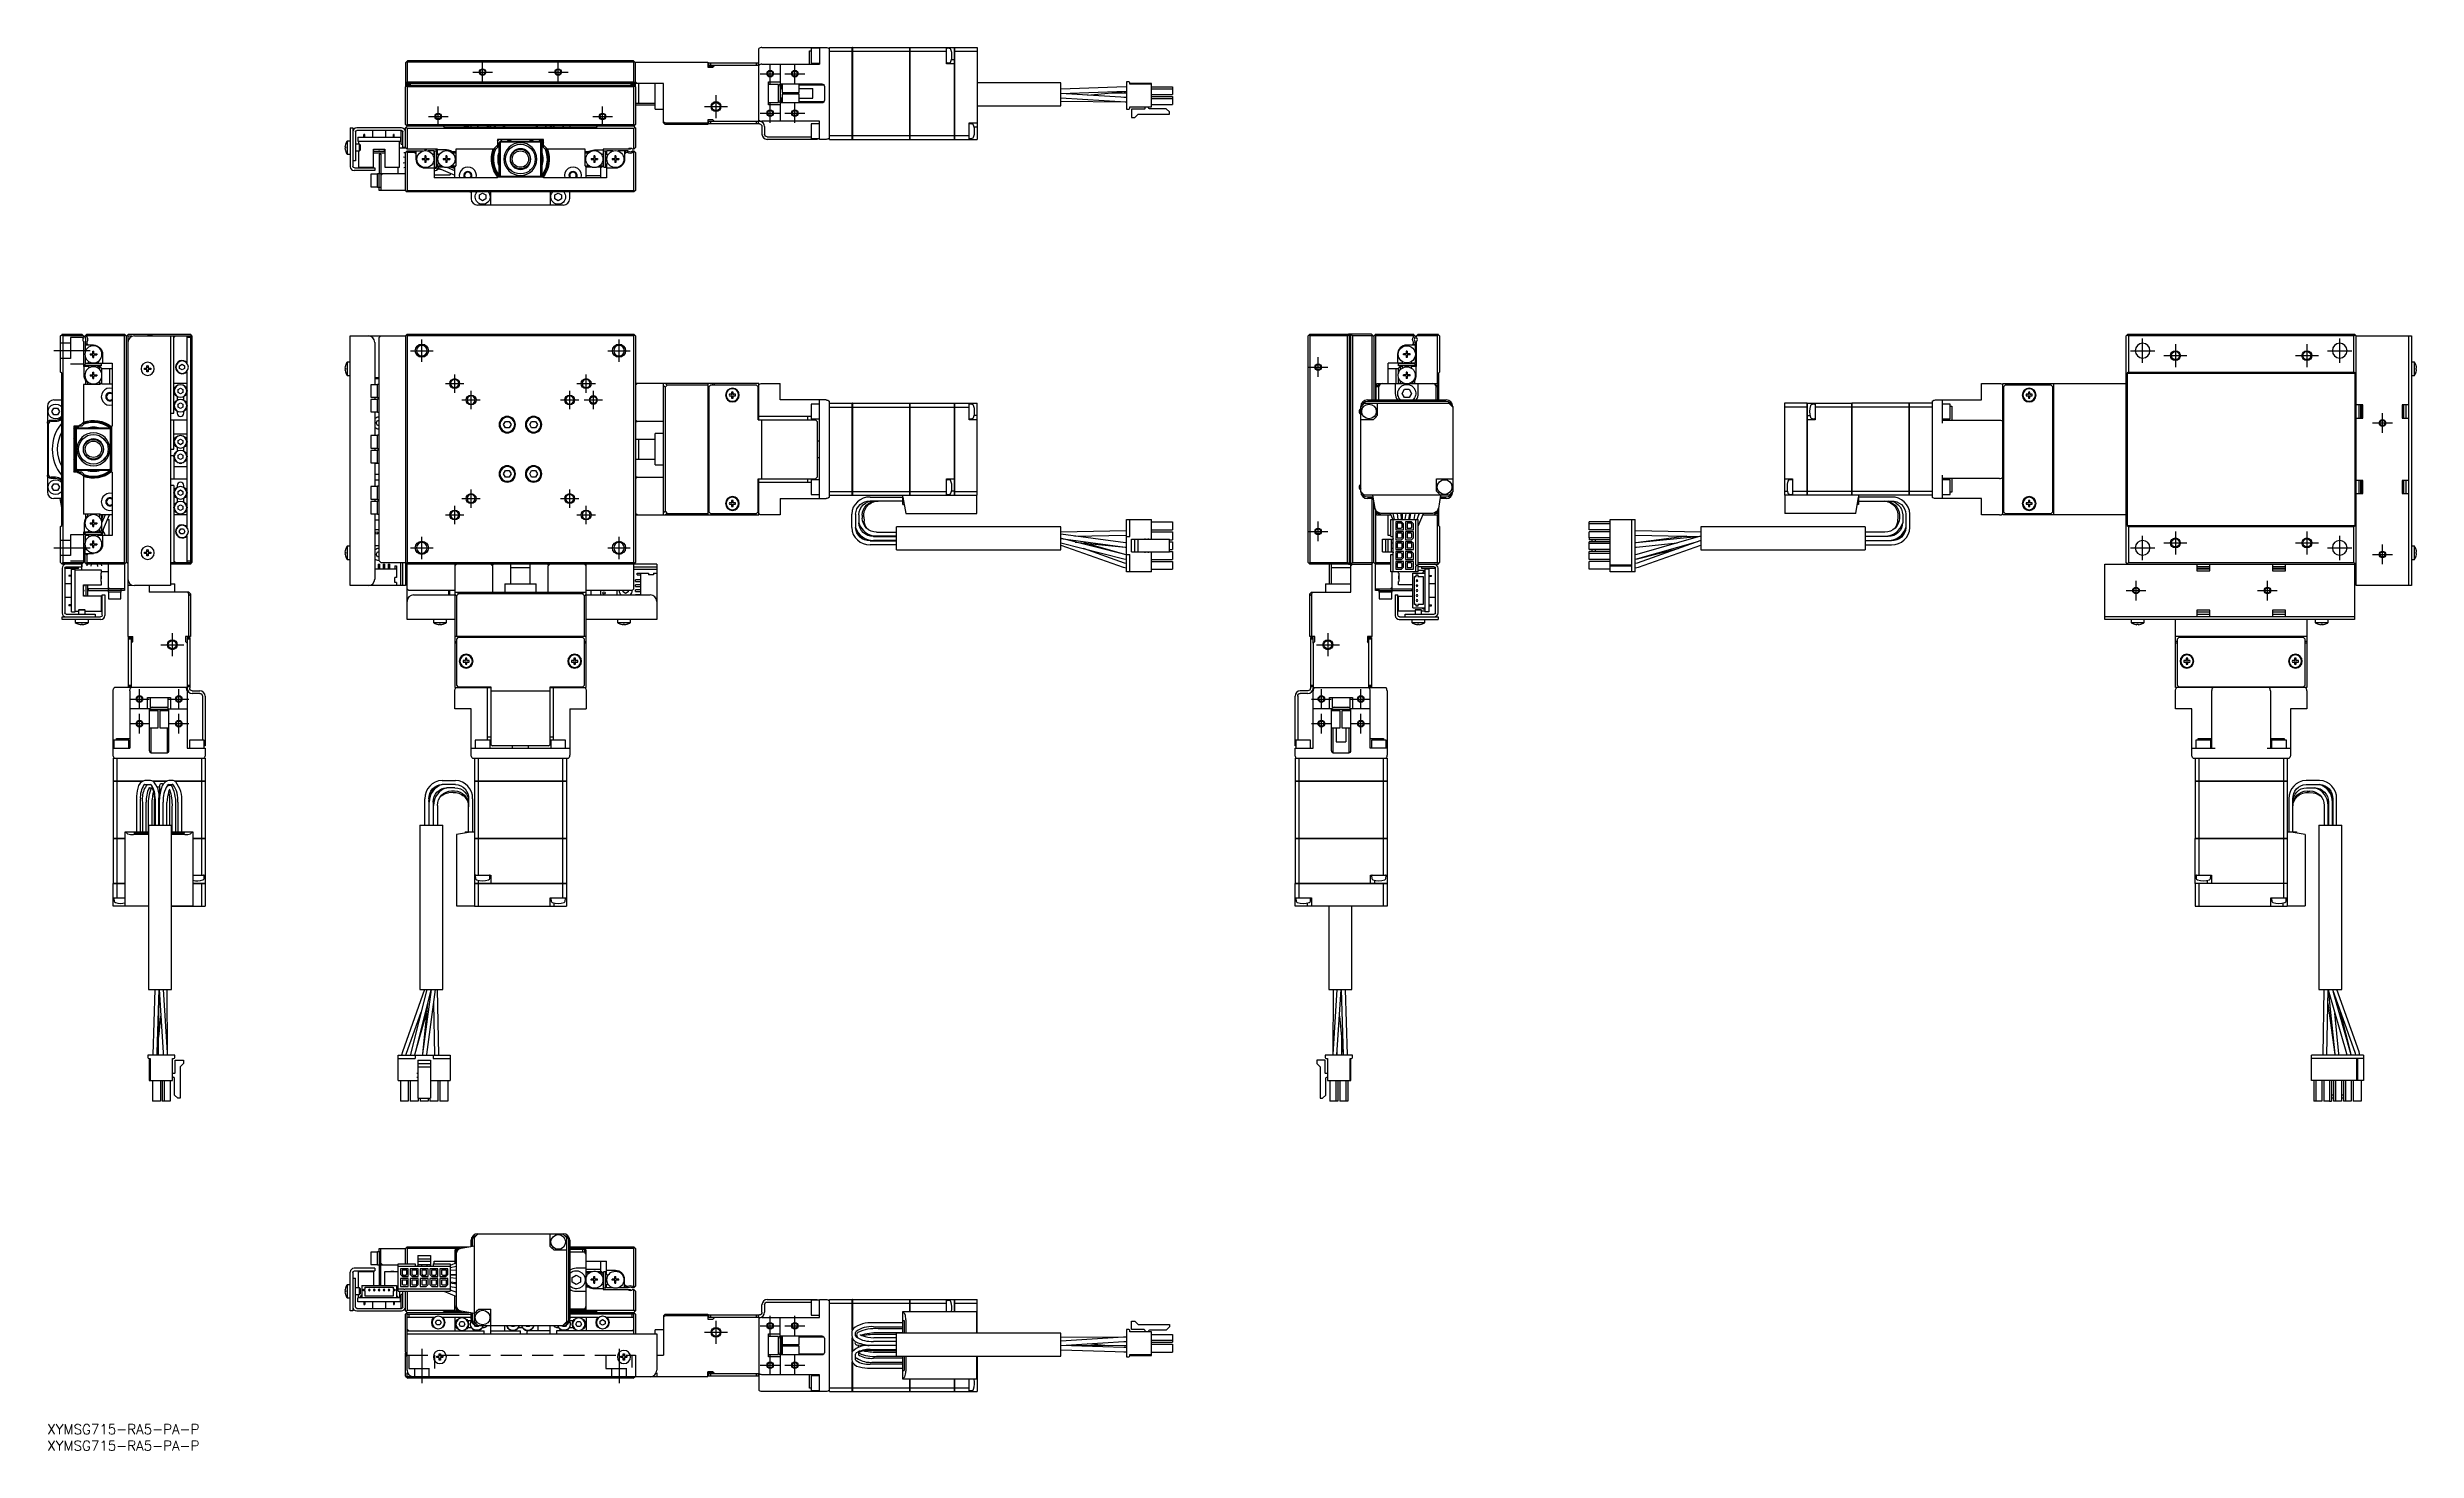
# Model space of a CAD drawing. Extents: x 0 to 721, y -8 to 419.
import ezdxf

# ---------------------------------------------------------------- set-up
doc = ezdxf.new("R2010")
doc.units = 0
doc.header["$LTSCALE"] = 0.5
doc.linetypes.add('CENTER', pattern=[50.8, 31.75, -6.35, 6.35, -6.35])
doc.linetypes.add('DASHED', pattern=[19.05, 12.7, -6.35])
for name, color, linetype in [('MSM_CENTER', 1, 'CENTER'), ('MSM_CONTINUOUS', 7, 'CONTINUOUS'), ('MSM_DASHED', 4, 'DASHED'), ('MSM_NARROW', 5, 'CONTINUOUS'), ('MSM_PART_NUMBER', 7, 'CONTINUOUS')]:
    doc.layers.add(name, color=color, linetype=linetype)
doc.styles.get("Standard").update_dxf_attribs({"font": 'txt.shx', "height": 1, "bigfont": 'bigfont.shx'})

msp = doc.modelspace()

# ---------------------------------------------------------------- texts
at = {"layer": 'MSM_PART_NUMBER'}
for p in [(0, -3), (0, -8)]:
    msp.add_text('XYMSG715-RA5-PA-P', height=3, dxfattribs=at).set_placement(p)

# ---------------------------------------------------------------- linework, layer by layer
at = {"layer": 'MSM_CENTER'}
for p, q in [((129.44, 411.53), (135.44, 411.53)), ((132.44, 408.53), (132.44, 414.53)), ((152.44, 411.53), (158.44, 411.53)), ((155.44, 408.53), (155.44, 414.53)), ((216.94, 411.03), (222.94, 411.03)), ((219.94, 408.03), (219.94, 414.03)), ((224.44, 411.03), (230.44, 411.03)), ((227.44, 408.03), (227.44, 414.03)), ((203.44, 404.53), (203.44, 397.53)), ((115.94, 398.03), (121.94, 398.03)), ((118.94, 395.03), (118.94, 401.03)), ((165.94, 398.03), (171.94, 398.03)), ((168.94, 395.03), (168.94, 401.03)), ((199.94, 401.03), (206.94, 401.03)), ((216.94, 399.03), (222.94, 399.03)), ((219.94, 396.03), (219.94, 402.03)), ((224.44, 399.03), (230.44, 399.03)), ((227.44, 396.03), (227.44, 402.03)), ((13, 326.73), (2, 326.73)), ((110.54, 326.73), (117.34, 326.73)), ((113.94, 323.33), (113.94, 330.13)), ((170.54, 326.73), (177.34, 326.73)), ((173.94, 323.33), (173.94, 330.13)), ((386.65, 318.73), (386.65, 324.73)), ((633.84, 326.73), (641.24, 326.73)), ((637.54, 323.03), (637.54, 330.43)), ((644.04, 325.23), (651.04, 325.23)), ((647.54, 328.73), (647.54, 321.73)), ((684.04, 325.23), (691.04, 325.23)), ((687.54, 328.73), (687.54, 321.73)), ((693.84, 326.73), (701.24, 326.73)), ((697.54, 323.03), (697.54, 330.43)), ((123.94, 313.93), (123.94, 319.53)), ((163.94, 313.93), (163.94, 319.53)), ((383.65, 321.73), (389.65, 321.73)), ((121.14, 316.73), (126.74, 316.73)), ((126.14, 311.73), (131.74, 311.73)), ((128.94, 308.93), (128.94, 314.53)), ((156.14, 311.73), (161.74, 311.73)), ((158.94, 308.93), (158.94, 314.53)), ((161.14, 316.73), (166.74, 316.73)), ((163.34, 311.73), (168.94, 311.73)), ((166.14, 308.93), (166.14, 314.53)), ((707.54, 304.73), (713.54, 304.73)), ((710.54, 301.73), (710.54, 307.73)), ((126.14, 281.73), (131.74, 281.73)), ((128.94, 278.93), (128.94, 284.53)), ((156.14, 281.73), (161.74, 281.73)), ((158.94, 278.93), (158.94, 284.53)), ((121.14, 276.73), (126.74, 276.73)), ((123.94, 273.93), (123.94, 279.53)), ((161.14, 276.73), (166.74, 276.73)), ((163.94, 273.93), (163.94, 279.53)), ((386.65, 268.73), (386.65, 274.73)), ((113.94, 263.33), (113.94, 270.13)), ((173.94, 263.33), (173.94, 270.13)), ((383.65, 271.73), (389.65, 271.73)), ((637.54, 263.03), (637.54, 270.43)), ((644.04, 268.23), (651.04, 268.23)), ((647.54, 271.73), (647.54, 264.73)), ((684.04, 268.23), (691.04, 268.23)), ((687.54, 271.73), (687.54, 264.73)), ((697.54, 263.03), (697.54, 270.43)), ((710.54, 261.73), (710.54, 267.73)), ((2, 266.73), (13, 266.73)), ((110.54, 266.73), (117.34, 266.73)), ((170.54, 266.73), (177.34, 266.73)), ((633.84, 266.73), (641.24, 266.73)), ((693.84, 266.73), (701.24, 266.73)), ((707.54, 264.73), (713.54, 264.73)), ((632.54, 253.73), (638.54, 253.73)), ((635.54, 250.73), (635.54, 256.73)), ((672.54, 253.73), (678.54, 253.73)), ((675.54, 250.73), (675.54, 256.73)), ((38, 240.73), (38, 233.73)), ((389.65, 240.73), (389.65, 233.73)), ((34.5, 237.23), (41.5, 237.23)), ((386.15, 237.23), (393.15, 237.23)), ((28, 217.73), (28, 223.73)), ((40, 217.73), (40, 223.73)), ((387.65, 217.73), (387.65, 223.73)), ((399.65, 217.73), (399.65, 223.73)), ((25, 220.73), (31, 220.73)), ((37, 220.73), (43, 220.73)), ((384.65, 220.73), (390.65, 220.73)), ((396.65, 220.73), (402.65, 220.73)), ((25, 213.23), (31, 213.23)), ((28, 210.23), (28, 216.23)), ((37, 213.23), (43, 213.23)), ((40, 210.23), (40, 216.23)), ((384.65, 213.23), (390.65, 213.23)), ((387.65, 210.23), (387.65, 216.23)), ((396.65, 213.23), (402.65, 213.23)), ((399.65, 210.23), (399.65, 216.23)), ((203.44, 31.5), (203.44, 24.5)), ((216.94, 30), (222.94, 30)), ((219.94, 27), (219.94, 33)), ((224.44, 30), (230.44, 30)), ((227.44, 27), (227.44, 33)), ((113.94, 23), (113.94, 12.5)), ((173.94, 23), (173.94, 12.5)), ((199.94, 28), (206.94, 28)), ((216.94, 18), (222.94, 18)), ((219.94, 15), (219.94, 21)), ((224.44, 18), (230.44, 18)), ((227.44, 15), (227.44, 21))]:
    msp.add_line(p, q, dxfattribs=at)
at = {"layer": 'MSM_CONTINUOUS'}
for p, q in [((216.44, 413.55), (216.44, 418.65)), ((217.44, 419.03), (236.94, 419.03)), ((232.44, 418.78), (232.44, 414.28)), ((234.94, 418.78), (232.44, 418.78)), ((234.94, 419.03), (234.94, 413.93)), ((237.94, 391.03), (237.94, 419.03)), ((237.94, 419.03), (244.93, 419.03)), ((244.93, 391.03), (244.93, 419.03)), ((244.94, 419.02), (244.93, 419.02)), ((244.94, 419.03), (244.94, 391.03)), ((244.94, 419.03), (262.43, 419.03)), ((262.43, 391.03), (262.43, 419.03)), ((262.44, 419.02), (262.43, 419.02)), ((262.44, 419.03), (262.44, 391.03)), ((262.44, 419.03), (276.04, 419.03)), ((273.54, 414.03), (273.54, 419.03)), ((274.52, 418.7), (273.75, 418.76)), ((276.04, 391.03), (276.04, 419.03)), ((276.04, 419.02), (276.05, 419.02)), ((276.05, 419.03), (276.05, 391.03)), ((276.05, 419.03), (282.94, 419.03)), ((282.94, 419.03), (282.94, 391.03)), ((109.29, 414.68), (108.94, 414.33)), ((108.94, 414.33), (108.94, 407.33)), ((109.64, 415.03), (109.29, 414.68)), ((109.44, 414.53), (109.29, 414.68)), ((109.44, 414.53), (109.44, 408.53)), ((178.44, 414.53), (109.44, 414.53)), ((109.64, 415.03), (178.24, 415.03)), ((178.94, 414.33), (178.24, 415.03)), ((178.59, 414.68), (178.44, 414.53)), ((178.44, 408.53), (178.44, 414.53)), ((178.74, 414.53), (200.94, 414.53)), ((178.94, 407.33), (178.94, 414.53)), ((200.94, 414.53), (200.94, 413.03)), ((202.69, 413.28), (200.94, 413.28)), ((200.94, 413.03), (202.44, 413.03)), ((201.24, 413.53), (201.24, 414.33)), ((201.24, 414.33), (216.24, 414.33)), ((216.44, 413.53), (201.24, 413.53)), ((201.74, 414.33), (201.74, 413.53)), ((202.94, 413.53), (202.44, 413.03)), ((215.74, 413.53), (215.74, 414.33)), ((216.24, 414.33), (216.24, 413.53)), ((216.44, 396.53), (216.44, 413.53)), ((217.44, 413.93), (234.94, 413.93)), ((222.94, 413.93), (222.94, 407.91)), ((231.94, 417.98), (232.44, 417.98)), ((231.94, 413.93), (231.94, 417.98)), ((232.44, 414.28), (234.94, 414.28)), ((237.94, 417.88), (244.93, 417.88)), ((244.94, 417.87), (244.93, 417.87)), ((244.94, 417.88), (262.43, 417.88)), ((262.44, 417.87), (262.43, 417.87)), ((262.44, 417.88), (273.54, 417.88)), ((276.04, 414.03), (273.54, 414.03)), ((273.75, 414.3), (274.52, 414.37)), ((276.04, 415.28), (275.1, 415.28)), ((276.04, 417.87), (276.05, 417.87)), ((276.05, 417.88), (282.94, 417.88)), ((108.94, 408.03), (109.44, 408.53)), ((187.44, 408.03), (108.94, 408.03)), ((108.94, 407.83), (110.34, 407.83)), ((109.44, 407.53), (108.94, 407.03)), ((109.04, 407.23), (108.94, 407.33)), ((108.94, 395.53), (108.94, 407.03)), ((109.04, 407.13), (109.04, 407.33)), ((109.44, 407.03), (109.19, 407.28)), ((110.04, 407.63), (109.34, 407.63)), ((109.44, 408.53), (178.44, 408.53)), ((109.44, 407.53), (178.44, 407.53)), ((178.44, 407.03), (109.44, 407.03)), ((109.44, 407.03), (109.44, 395.53)), ((110.34, 407.83), (110.34, 407.53)), ((178.94, 407.83), (177.54, 407.83)), ((177.54, 407.83), (177.54, 407.53)), ((178.54, 407.63), (177.84, 407.63)), ((178.44, 408.53), (178.94, 408.03)), ((178.94, 407.03), (178.44, 407.53)), ((178.69, 407.28), (178.44, 407.03)), ((178.44, 395.53), (178.44, 407.03)), ((178.94, 407.33), (178.84, 407.23)), ((178.84, 407.33), (178.84, 407.13)), ((179.44, 408.03), (178.94, 408.53)), ((178.94, 407.03), (178.94, 395.53)), ((179.94, 402.03), (179.94, 408.03)), ((184.94, 400.28), (184.94, 408.03)), ((187.44, 396.03), (187.44, 408.03)), ((219.44, 408.53), (222.94, 408.53)), ((219.44, 401.53), (219.44, 408.53)), ((222.44, 407.78), (219.44, 407.78)), ((222.44, 402.28), (222.44, 407.78)), ((222.94, 407.91), (223.03, 407.91)), ((222.95, 407.88), (223.03, 407.91)), ((223.04, 402.16), (223.04, 407.91)), ((223.24, 407.53), (223.04, 407.33)), ((223.04, 406.17), (223.24, 406.53)), ((223.24, 403.53), (223.04, 403.9)), ((223.24, 407.93), (235.64, 407.93)), ((223.24, 407.53), (223.24, 406.53)), ((223.54, 407.53), (223.24, 407.53)), ((223.24, 406.53), (223.54, 406.53)), ((223.54, 407.93), (223.54, 405.28)), ((223.54, 405.28), (228.74, 405.28)), ((223.54, 404.78), (223.54, 402.13)), ((228.74, 404.78), (223.54, 404.78)), ((228.74, 405.28), (228.74, 407.93)), ((236.33, 407.53), (228.74, 407.53)), ((228.74, 406.53), (232.94, 406.53)), ((228.74, 402.13), (228.74, 404.78)), ((232.94, 403.53), (232.94, 406.53)), ((236.44, 407.13), (236.44, 402.93)), ((308.34, 408.27), (282.94, 408.27)), ((308.34, 401.27), (308.34, 408.27)), ((328.22, 406.98), (308.34, 406.33)), ((308.34, 405.03), (328.26, 405.68)), ((308.34, 403.73), (328.13, 402.49)), ((328.21, 403.79), (308.35, 405.03)), ((316.49, 404.52), (328.05, 405.65)), ((322.81, 405.14), (327.67, 405.18)), ((328.34, 403.8), (327.55, 403.83)), ((327.67, 405.18), (328.34, 405.18)), ((328.05, 405.65), (328.34, 405.67)), ((328.34, 403.78), (328.21, 403.79)), ((328.34, 406.98), (328.22, 406.98)), ((328.26, 405.68), (328.34, 405.68)), ((328.34, 408.5), (328.34, 400.22)), ((329.06, 408.5), (328.34, 408.5)), ((329.36, 407.79), (329.36, 408.2)), ((335.99, 408.04), (329.36, 408.04)), ((335.99, 407.79), (329.36, 407.79)), ((335.99, 400.93), (335.99, 408.04)), ((335.99, 407.06), (342.34, 407.06)), ((335.99, 406.46), (342.34, 406.46)), ((335.99, 404.66), (342.34, 404.66)), ((335.99, 404.06), (342.34, 404.06)), ((342.34, 407.06), (342.34, 404.66)), ((342.34, 404.06), (342.34, 401.66)), ((178.94, 402.03), (184.94, 402.03)), ((178.94, 401.53), (184.94, 401.53)), ((184.94, 400.28), (187.44, 400.28)), ((202.44, 397.03), (200.94, 397.03)), ((200.94, 397.03), (200.94, 395.53)), ((201.24, 395.73), (201.24, 396.53)), ((201.24, 396.53), (216.64, 396.53)), ((201.74, 396.53), (201.74, 395.73)), ((202.44, 397.03), (202.94, 396.53)), ((215.74, 395.73), (215.74, 396.53)), ((216.24, 396.53), (216.24, 395.73)), ((234.94, 396.53), (217.44, 396.53)), ((219.44, 402.28), (222.44, 402.28)), ((222.94, 401.53), (219.44, 401.53)), ((223.03, 402.16), (222.94, 402.19)), ((222.94, 402.16), (222.94, 396.53)), ((222.94, 402.16), (223.03, 402.16)), ((223.04, 402.73), (223.24, 402.53)), ((223.24, 403.53), (223.24, 402.53)), ((223.24, 403.53), (223.54, 403.53)), ((223.24, 402.53), (223.54, 402.53)), ((235.64, 402.13), (223.24, 402.13)), ((228.74, 403.53), (232.94, 403.53)), ((228.74, 402.53), (236.33, 402.53)), ((234.94, 391.03), (234.94, 396.53)), ((282.94, 401.27), (308.34, 401.27)), ((308.34, 402.64), (328, 402.48)), ((328, 402.48), (328.34, 402.48)), ((328.13, 402.49), (328.34, 402.48)), ((328.34, 400.22), (329.06, 400.22)), ((329.36, 400.93), (335.99, 400.93)), ((329.36, 400.52), (329.36, 400.93)), ((329.89, 400.18), (329.89, 397.65)), ((333.74, 400.18), (329.89, 400.18)), ((329.89, 397.65), (330.89, 397.65)), ((330.89, 397.65), (331.91, 398.67)), ((331.91, 398.67), (341.45, 398.67)), ((333.89, 400.93), (333.89, 400.33)), ((335.04, 400.65), (335.04, 400.93)), ((340.45, 400.37), (335.32, 400.37)), ((335.99, 403.46), (342.34, 403.46)), ((335.99, 401.66), (342.34, 401.66)), ((341.45, 399.37), (340.45, 400.37)), ((341.45, 398.67), (341.45, 399.37)), ((90.68, 389.48), (90.68, 389.46)), ((91.24, 390.53), (91.24, 386.53)), ((92.14, 390.53), (91.24, 390.53)), ((92.14, 394.53), (92.94, 394.53)), ((92.14, 394.53), (92.14, 382.73)), ((92.94, 394.53), (92.94, 382.83)), ((93.74, 393.33), (93.74, 384.53)), ((94.94, 389.53), (93.74, 389.53)), ((107.74, 394.53), (94.14, 394.53)), ((107.74, 393.73), (94.14, 393.73)), ((94.44, 391.73), (94.44, 390.53)), ((94.44, 391.73), (107.44, 391.73)), ((94.44, 390.53), (107.44, 390.53)), ((94.69, 390.53), (94.69, 389.53)), ((94.94, 387.53), (94.94, 389.53)), ((95.14, 389.33), (94.94, 389.53)), ((95.14, 389.33), (95.14, 387.73)), ((96.31, 391.73), (96.31, 392.53)), ((96.56, 392.53), (96.31, 392.53)), ((96.56, 391.73), (96.56, 392.53)), ((98.94, 393.73), (98.94, 391.73)), ((102.94, 391.73), (102.94, 393.73)), ((105.31, 391.73), (105.31, 392.53)), ((105.56, 392.53), (105.31, 392.53)), ((105.56, 391.73), (105.56, 392.53)), ((107.19, 382.53), (107.19, 390.53)), ((107.44, 391.73), (107.44, 390.53)), ((107.64, 389.53), (107.64, 393.53)), ((108.08, 393.53), (107.64, 393.53)), ((107.64, 389.53), (108.14, 389.53)), ((108.14, 388.53), (108.14, 393.33)), ((108.94, 395.53), (109.44, 395.03)), ((109.09, 394.68), (108.94, 394.53)), ((108.94, 388.53), (108.94, 394.53)), ((109.09, 394.68), (109.44, 395.03)), ((109.44, 394.33), (109.09, 394.68)), ((109.19, 395.28), (109.44, 395.53)), ((109.44, 395.53), (178.44, 395.53)), ((178.44, 395.03), (109.44, 395.03)), ((109.44, 394.33), (109.44, 388.03)), ((178.44, 394.33), (109.44, 394.33)), ((120.44, 395.03), (120.79, 394.68)), ((120.79, 394.68), (167.09, 394.68)), ((126.25, 394.68), (128.23, 395.03)), ((128.94, 394.68), (128.94, 395.03)), ((150.94, 391.03), (136.94, 391.03)), ((136.94, 391.03), (136.94, 388.53)), ((137.44, 389.73), (137.74, 390.03)), ((137.44, 380.33), (137.44, 389.73)), ((138.24, 390.53), (137.74, 390.03)), ((137.74, 390.03), (137.74, 380.03)), ((149.94, 390.23), (137.94, 390.23)), ((138.24, 390.53), (149.64, 390.53)), ((149.64, 390.53), (150.44, 389.73)), ((150.14, 380.03), (150.14, 390.03)), ((150.44, 389.73), (150.44, 380.33)), ((150.94, 388.53), (150.94, 391.03)), ((158.94, 395.03), (158.94, 394.68)), ((167.09, 394.68), (167.44, 395.03)), ((178.44, 395.53), (178.69, 395.28)), ((178.44, 395.03), (178.94, 395.53)), ((178.44, 395.03), (178.79, 394.68)), ((178.79, 394.68), (178.44, 394.33)), ((178.44, 388.03), (178.44, 394.33)), ((178.94, 394.53), (178.79, 394.68)), ((178.94, 394.53), (178.94, 388.53)), ((187.44, 396.34), (188.05, 396.03)), ((187.94, 395.53), (187.44, 396.03)), ((200.94, 395.53), (187.94, 395.53)), ((188.05, 396.03), (200.94, 396.03)), ((188.05, 396.03), (188.55, 395.53)), ((216.64, 395.73), (201.24, 395.73)), ((217.44, 394.93), (217.44, 392.63)), ((218.24, 394.93), (218.24, 392.63)), ((219.04, 391.83), (232.44, 391.83)), ((234.24, 391.03), (219.04, 391.03)), ((232.44, 395.78), (232.44, 391.28)), ((234.94, 395.78), (232.44, 395.78)), ((232.44, 391.28), (234.94, 391.28)), ((233.74, 391.03), (233.74, 391.28)), ((234.24, 391.28), (234.24, 391.03)), ((236.94, 391.03), (234.94, 391.03)), ((237.94, 392.19), (244.93, 392.19)), ((237.94, 391.03), (244.93, 391.03)), ((244.94, 392.19), (244.93, 392.19)), ((244.94, 391.04), (244.93, 391.04)), ((244.94, 392.19), (262.43, 392.19)), ((244.94, 391.03), (262.43, 391.03)), ((262.44, 392.19), (262.43, 392.19)), ((262.44, 391.04), (262.43, 391.04)), ((262.44, 392.19), (276.04, 392.19)), ((262.44, 391.03), (276.04, 391.03)), ((276.04, 392.19), (276.05, 392.19)), ((276.04, 391.04), (276.05, 391.04)), ((276.05, 392.19), (280.44, 392.19)), ((276.05, 391.03), (282.94, 391.03)), ((280.44, 391.03), (280.44, 396.03)), ((280.44, 396.03), (282.94, 396.03)), ((281.41, 395.7), (280.64, 395.76)), ((280.64, 391.3), (281.41, 391.37)), ((282.94, 394.78), (281.99, 394.78)), ((90.55, 388.73), (90.68, 388.73)), ((90.68, 388.33), (90.55, 388.33)), ((90.68, 388.73), (90.68, 388.33)), ((90.68, 387.6), (90.68, 387.58)), ((91.24, 386.53), (92.14, 386.53)), ((93.74, 384.53), (92.94, 384.53)), ((93.44, 382.33), (99.64, 382.33)), ((93.74, 387.53), (94.94, 387.53)), ((94.69, 387.53), (94.69, 382.53)), ((94.69, 382.53), (99.19, 382.53)), ((94.94, 387.53), (95.14, 387.73)), ((99.19, 388.03), (102.69, 388.03)), ((99.19, 382.53), (99.19, 388.03)), ((102.69, 387.33), (99.19, 387.33)), ((102.69, 386.83), (99.19, 386.83)), ((99.64, 382.33), (99.64, 381.53)), ((100.94, 386.53), (101.44, 386.53)), ((100.94, 386.53), (100.94, 380.53)), ((101.44, 386.53), (101.44, 375.53)), ((102.69, 388.03), (102.69, 382.53)), ((102.69, 382.53), (103.69, 382.53)), ((103.69, 382.63), (106.19, 382.63)), ((103.69, 382.53), (103.69, 382.63)), ((104.49, 382.63), (104.49, 382.53)), ((104.49, 382.53), (105.39, 382.53)), ((104.86, 382.63), (104.86, 382.53)), ((105.01, 382.63), (105.01, 382.53)), ((105.39, 382.63), (105.39, 382.53)), ((106.19, 382.53), (106.19, 382.63)), ((106.19, 382.53), (107.19, 382.53)), ((106.69, 380.53), (106.69, 382.53)), ((107.19, 388.5), (108.97, 388.5)), ((108.94, 388.53), (108.14, 388.53)), ((108.94, 383.89), (108.27, 383.77)), ((108.33, 385.68), (108.94, 385.63)), ((108.94, 386.93), (108.44, 386.98)), ((108.5, 382.49), (108.94, 382.57)), ((108.94, 388.53), (109.44, 388.03)), ((109.44, 387.53), (108.94, 387.03)), ((108.94, 375.53), (108.94, 387.03)), ((109.44, 387.03), (109.19, 387.28)), ((118.74, 388.03), (109.44, 388.03)), ((109.44, 387.53), (114.32, 387.53)), ((111.74, 387.03), (109.44, 387.03)), ((109.44, 387.03), (109.44, 375.53)), ((112.24, 387.39), (111.74, 387.03)), ((111.74, 387.03), (112.24, 386.53)), ((112.24, 385.03), (112.24, 387.53)), ((114.04, 385.18), (114.04, 384.89)), ((114.04, 385.18), (114.83, 385.18)), ((114.04, 384.89), (114.83, 384.89)), ((114.57, 385.18), (114.57, 384.89)), ((115.18, 386.03), (114.89, 386.03)), ((114.89, 386.03), (114.89, 385.24)), ((114.89, 385.5), (115.18, 385.5)), ((114.89, 384.83), (114.89, 384.03)), ((114.89, 384.56), (115.18, 384.56)), ((115.18, 384.03), (114.89, 384.03)), ((117.74, 382.23), (115.04, 382.23)), ((115.18, 386.03), (115.18, 385.24)), ((115.18, 384.83), (115.18, 384.03)), ((115.24, 385.18), (116.04, 385.18)), ((115.24, 384.89), (116.04, 384.89)), ((115.51, 384.89), (115.51, 385.18)), ((117.74, 387.53), (115.75, 387.53)), ((116.04, 385.18), (116.04, 384.89)), ((117.74, 386.58), (117.48, 386.43)), ((117.48, 383.63), (117.74, 383.48)), ((117.74, 386.58), (117.74, 387.53)), ((117.94, 387.38), (117.74, 387.29)), ((117.74, 383.48), (117.74, 379.33)), ((117.74, 382.78), (117.94, 382.69)), ((117.74, 382.32), (119.91, 381.85)), ((117.94, 382.53), (117.94, 387.53)), ((117.94, 387.53), (118.54, 387.53)), ((117.94, 382.53), (118.54, 382.53)), ((118.74, 387.72), (118.31, 387.53)), ((118.31, 382.53), (123.94, 380.14)), ((118.54, 382.53), (118.54, 387.53)), ((118.74, 386.58), (118.74, 388.03)), ((121.44, 387.83), (118.74, 387.83)), ((118.74, 386.58), (118.96, 386.45)), ((118.74, 383.48), (118.96, 383.61)), ((118.74, 383.03), (118.74, 383.48)), ((118.74, 383.03), (119.77, 383.03)), ((118.74, 383.03), (119.24, 382.53)), ((120.72, 382.53), (119.24, 382.53)), ((120.44, 385.18), (120.44, 384.89)), ((120.44, 385.18), (121.23, 385.18)), ((120.44, 384.89), (121.23, 384.89)), ((120.97, 385.18), (120.97, 384.89)), ((121.58, 386.03), (121.29, 386.03)), ((121.29, 386.03), (121.29, 385.24)), ((121.29, 385.5), (121.58, 385.5)), ((121.29, 384.83), (121.29, 384.03)), ((121.29, 384.56), (121.58, 384.56)), ((121.58, 384.03), (121.29, 384.03)), ((121.58, 386.03), (121.58, 385.24)), ((121.58, 384.83), (121.58, 384.03)), ((123.94, 381.45), (121.6, 382.44)), ((121.64, 385.18), (122.44, 385.18)), ((121.64, 384.89), (122.44, 384.89)), ((121.91, 384.89), (121.91, 385.18)), ((123.74, 382.53), (122.15, 382.53)), ((123.94, 382.2), (122.42, 382.53)), ((122.44, 385.18), (122.44, 384.89)), ((123.03, 387.33), (124.24, 387.33)), ((123.1, 383.03), (124.24, 383.03)), ((124.24, 386.83), (123.58, 386.83)), ((123.74, 382.53), (124.24, 383.03)), ((123.94, 379.33), (123.94, 382.73)), ((136.44, 388.03), (124.24, 388.03)), ((124.24, 388.03), (124.24, 383.03)), ((135.73, 388.03), (136.94, 389.24)), ((136.94, 388.53), (136.44, 388.03)), ((141.07, 386.34), (141.14, 386.41)), ((141.14, 383.66), (141.07, 383.72)), ((141.14, 386.48), (141.14, 386.41)), ((141.14, 383.66), (141.14, 383.59)), ((142.87, 388), (142.87, 388)), ((150.94, 389.24), (152.14, 388.03)), ((151.44, 388.03), (150.94, 388.53)), ((163.64, 388.03), (151.44, 388.03)), ((163.64, 383.03), (163.64, 388.03)), ((163.64, 387.33), (164.84, 387.33)), ((164.29, 386.83), (163.64, 386.83)), ((163.64, 383.03), (164.77, 383.03)), ((163.64, 383.03), (164.14, 382.53)), ((165.72, 382.53), (163.89, 382.53)), ((163.89, 382.53), (163.89, 379.33)), ((163.94, 382.53), (163.94, 382.73)), ((165.44, 385.18), (166.23, 385.18)), ((165.44, 385.18), (165.44, 384.89)), ((165.44, 384.89), (166.23, 384.89)), ((165.97, 385.18), (165.97, 384.89)), ((166.29, 386.03), (166.29, 385.24)), ((166.58, 386.03), (166.29, 386.03)), ((166.29, 385.5), (166.58, 385.5)), ((166.29, 384.83), (166.29, 384.03)), ((166.29, 384.56), (166.58, 384.56)), ((166.58, 384.03), (166.29, 384.03)), ((166.44, 387.83), (169.14, 387.83)), ((166.58, 386.03), (166.58, 385.24)), ((166.58, 384.83), (166.58, 384.03)), ((166.64, 385.18), (167.44, 385.18)), ((166.64, 384.89), (167.44, 384.89)), ((166.91, 384.89), (166.91, 385.18)), ((168.64, 382.53), (167.15, 382.53)), ((167.44, 385.18), (167.44, 384.89)), ((168.1, 383.03), (169.14, 383.03)), ((168.39, 379.33), (168.39, 382.53)), ((168.64, 382.53), (169.14, 383.03)), ((169.14, 386.58), (168.91, 386.45)), ((169.14, 383.48), (168.91, 383.61)), ((177.44, 388.03), (169.14, 388.03)), ((169.14, 388.03), (169.14, 386.58)), ((169.14, 383.48), (169.14, 383.03)), ((169.34, 382.53), (169.34, 387.53)), ((169.34, 387.53), (169.94, 387.53)), ((169.34, 382.53), (169.94, 382.53)), ((169.94, 382.53), (169.94, 387.53)), ((170.14, 387.53), (170.14, 386.58)), ((172.12, 387.53), (170.14, 387.53)), ((170.14, 386.58), (170.4, 386.43)), ((170.4, 383.63), (170.14, 383.48)), ((170.14, 383.48), (170.14, 379.33)), ((172.84, 382.23), (170.14, 382.23)), ((171.84, 385.18), (171.84, 384.89)), ((171.84, 385.18), (172.63, 385.18)), ((171.84, 384.89), (172.63, 384.89)), ((172.37, 385.18), (172.37, 384.89)), ((172.69, 386.03), (172.69, 385.24)), ((172.98, 386.03), (172.69, 386.03)), ((172.69, 385.5), (172.98, 385.5)), ((172.69, 384.83), (172.69, 384.03)), ((172.69, 384.56), (172.98, 384.56)), ((172.98, 384.03), (172.69, 384.03)), ((172.98, 386.03), (172.98, 385.24)), ((172.98, 384.83), (172.98, 384.03)), ((173.04, 385.18), (173.84, 385.18)), ((173.04, 384.89), (173.84, 384.89)), ((173.31, 384.89), (173.31, 385.18)), ((176.67, 387.53), (173.55, 387.53)), ((173.84, 385.18), (173.84, 384.89)), ((175.64, 387.53), (175.64, 385.03)), ((176.14, 387.03), (175.64, 387.39)), ((175.64, 386.53), (176.14, 387.03)), ((176.51, 387.03), (176.14, 387.03)), ((176.51, 387.03), (176.67, 387.53)), ((177.44, 388.03), (177.44, 388.28)), ((178.44, 388.03), (178, 388.03)), ((178.16, 387.03), (178, 387.53)), ((178, 387.53), (178.44, 387.53)), ((178.44, 387.03), (178.16, 387.03)), ((178.44, 388.03), (178.94, 388.53)), ((178.44, 387.53), (178.94, 387.03)), ((178.69, 387.28), (178.44, 387.03)), ((178.44, 375.53), (178.44, 387.03)), ((178.94, 387.03), (178.94, 375.53)), ((99.64, 381.53), (93.34, 381.53)), ((98.44, 380.43), (98.44, 376.63)), ((100.44, 380.43), (98.44, 380.43)), ((98.44, 376.63), (100.44, 376.63)), ((100.44, 376.53), (100.44, 380.53)), ((108.94, 380.53), (100.44, 380.53)), ((100.44, 376.53), (101.44, 376.53)), ((100.94, 376.53), (100.94, 380.53)), ((100.94, 375.53), (100.94, 376.53)), ((108.94, 375.53), (100.94, 375.53)), ((101.44, 380.03), (101.94, 380.53)), ((108.94, 375.53), (109.44, 375.03)), ((109.19, 375.28), (109.44, 375.53)), ((109.44, 375.53), (178.44, 375.53)), ((178.44, 375.03), (109.44, 375.03)), ((117.74, 380.22), (122.54, 380.22)), ((136.94, 379.33), (117.74, 379.33)), ((122.54, 380.74), (122.54, 380.22)), ((128.94, 374.91), (128.23, 375.03)), ((128.94, 375.03), (128.94, 373.03)), ((134.94, 371.03), (134.94, 375.03)), ((150.94, 379.53), (136.94, 379.53)), ((136.94, 379.33), (136.94, 379.53)), ((137.74, 380.03), (137.44, 380.33)), ((137.74, 380.03), (137.94, 379.83)), ((137.94, 379.83), (149.94, 379.83)), ((138.24, 379.53), (137.94, 379.83)), ((140.77, 381.83), (140.96, 381.83)), ((141.19, 381.61), (140.96, 381.83)), ((141.19, 381.61), (141.02, 381.61)), ((141.19, 381.47), (141.19, 381.61)), ((141.19, 381.47), (141.19, 381.47)), ((142.87, 382.07), (142.87, 382.07)), ((146.91, 381.83), (146.69, 381.61)), ((146.85, 381.61), (146.69, 381.61)), ((146.69, 381.61), (146.69, 381.47)), ((146.69, 381.47), (146.69, 381.47)), ((146.91, 381.83), (147.1, 381.83)), ((149.94, 379.83), (149.64, 379.53)), ((149.94, 379.83), (150.14, 380.03)), ((150.44, 380.33), (150.14, 380.03)), ((150.94, 379.33), (150.94, 379.53)), ((170.14, 379.33), (150.94, 379.33)), ((152.94, 375.03), (152.94, 371.03)), ((158.94, 373.03), (158.94, 375.03)), ((163.89, 380.03), (168.39, 380.03)), ((178.94, 375.53), (178.44, 375.03)), ((178.44, 375.53), (178.69, 375.28)), ((134.94, 371.03), (130.94, 371.03)), ((131.44, 374.11), (132.44, 374.69)), ((131.44, 372.96), (131.44, 374.11)), ((132.44, 372.38), (131.44, 372.96)), ((132.44, 374.69), (133.44, 374.11)), ((133.44, 372.96), (132.44, 372.38)), ((133.44, 374.11), (133.44, 372.96)), ((152.94, 371.03), (134.94, 371.03)), ((156.94, 371.03), (152.94, 371.03)), ((154.44, 374.11), (155.44, 374.69)), ((154.44, 372.96), (154.44, 374.11)), ((155.44, 372.38), (154.44, 372.96)), ((155.44, 374.69), (156.44, 374.11)), ((156.44, 372.96), (155.44, 372.38)), ((156.44, 374.11), (156.44, 372.96)), ((4.5, 331.73), (4.35, 331.58)), ((4.5, 331.73), (10.5, 331.73)), ((11, 331.23), (10.5, 331.73)), ((12, 331.73), (11.75, 331.48)), ((12, 331.73), (23.5, 331.73)), ((24, 331.23), (23.5, 331.73)), ((24.7, 331.73), (24, 331.03)), ((24.7, 331.73), (31.7, 331.73)), ((30.5, 331.23), (31, 331.73)), ((31, 331.73), (31, 331.23)), ((31.2, 331.73), (31.2, 331.23)), ((32, 331.73), (31.5, 331.23)), ((31.7, 331.73), (31.8, 331.63)), ((31.7, 331.63), (31.9, 331.63)), ((32, 331.73), (43.5, 331.73)), ((44, 331.23), (43.5, 331.73)), ((108.94, 331.23), (109.44, 331.73)), ((109.44, 331.73), (178.44, 331.73)), ((178.44, 331.73), (178.94, 331.23)), ((384.15, 331.73), (383.65, 331.23)), ((384.15, 331.73), (395.65, 331.73)), ((396.15, 331.23), (395.65, 331.73)), ((395.75, 331.63), (395.95, 331.63)), ((395.85, 331.63), (395.95, 331.73)), ((402.95, 331.73), (395.95, 331.73)), ((396.45, 331.73), (396.45, 330.33)), ((396.65, 331.73), (397.15, 331.23)), ((396.65, 253.23), (396.65, 331.73)), ((403.65, 331.03), (402.95, 331.73)), ((404.15, 331.73), (403.9, 331.48)), ((404.15, 331.73), (415.65, 331.73)), ((415.9, 331.48), (415.65, 331.73)), ((417.15, 331.73), (416.65, 331.23)), ((417.15, 331.73), (423.15, 331.73)), ((423.3, 331.58), (423.15, 331.73)), ((632.89, 331.58), (633.04, 331.73)), ((633.04, 331.73), (702.04, 331.73)), ((702.04, 331.73), (702.19, 331.58)), ((4, 331.23), (4.35, 331.58)), ((4, 320.23), (4, 331.23)), ((4.35, 331.58), (4.7, 331.23)), ((4.7, 331.23), (4.7, 262.23)), ((11, 331.23), (4.7, 331.23)), ((11, 331.23), (11, 330.8)), ((11, 329.47), (11, 321.93)), ((11.5, 331.23), (11.75, 331.48)), ((11.5, 330.8), (11.5, 331.23)), ((12, 330.96), (11.5, 330.8)), ((12, 329.3), (11.5, 329.47)), ((11.5, 329.47), (11.5, 326.35)), ((14, 328.43), (11.5, 328.43)), ((11.5, 324.92), (11.5, 322.93)), ((12, 328.93), (11.65, 328.43)), ((11.75, 331.48), (12, 331.23)), ((12, 331.23), (12, 330.96)), ((23.5, 331.23), (12, 331.23)), ((12, 329.3), (12, 328.93)), ((12.5, 328.43), (12, 328.93)), ((13, 325.78), (13.8, 325.78)), ((13, 325.78), (13, 325.49)), ((13, 325.49), (13.8, 325.49)), ((13.53, 325.49), (13.53, 325.78)), ((13.86, 326.63), (14.15, 326.63)), ((13.86, 325.84), (13.86, 326.63)), ((14.15, 326.1), (13.86, 326.1)), ((13.86, 324.63), (13.86, 325.43)), ((13.86, 325.16), (14.15, 325.16)), ((13.86, 324.63), (14.15, 324.63)), ((14.15, 325.84), (14.15, 326.63)), ((14.15, 324.63), (14.15, 325.43)), ((14.21, 325.78), (15, 325.78)), ((14.21, 325.49), (15, 325.49)), ((14.47, 325.49), (14.47, 325.78)), ((15, 325.78), (15, 325.49)), ((16.8, 325.63), (16.8, 322.93)), ((23.5, 331.23), (23.75, 331.48)), ((23.5, 262.23), (23.5, 331.23)), ((24, 331.23), (24, 262.23)), ((24.35, 331.38), (24.5, 331.23)), ((24.5, 331.23), (25.7, 331.23)), ((24.5, 331.23), (24.5, 239.73)), ((26.5, 331.23), (43.5, 331.23)), ((31.4, 331.33), (31.4, 331.23)), ((31.75, 331.48), (32, 331.23)), ((37.5, 331.23), (37.5, 255.23)), ((38.5, 330.73), (39, 331.23)), ((38.5, 307.73), (38.5, 331.23)), ((42.5, 323.06), (42.5, 331.23)), ((43.5, 330.73), (42.5, 330.73)), ((43.5, 331.23), (43.75, 331.48)), ((43.5, 331.23), (43.5, 262.23)), ((44, 331.23), (44, 262.23)), ((92.14, 255.23), (92.14, 331.23)), ((92.14, 331.23), (108.94, 331.23)), ((99.64, 329.23), (99.64, 316.38)), ((101.44, 331.23), (100.94, 330.73)), ((100.94, 262.73), (100.94, 330.73)), ((108.94, 331.23), (108.94, 255.23)), ((109.44, 331.23), (109.19, 331.48)), ((109.44, 331.23), (109.44, 262.23)), ((178.44, 331.23), (109.44, 331.23)), ((178.69, 331.48), (178.44, 331.23)), ((178.44, 262.23), (178.44, 331.23)), ((178.94, 331.23), (178.94, 262.23)), ((383.65, 262.23), (383.65, 331.23)), ((383.9, 331.48), (384.15, 331.23)), ((384.15, 331.23), (384.15, 262.23)), ((395.65, 331.23), (384.15, 331.23)), ((395.65, 331.23), (395.9, 331.48)), ((395.65, 262.23), (395.65, 331.23)), ((396.15, 331.23), (396.15, 262.23)), ((396.45, 330.33), (396.15, 330.33)), ((396.25, 330.63), (396.25, 331.33)), ((397.15, 331.23), (397.15, 262.23)), ((403.15, 331.23), (397.15, 331.23)), ((403.15, 331.23), (403.3, 331.38)), ((403.15, 311.73), (403.15, 331.23)), ((403.65, 331.23), (403.9, 331.48)), ((403.65, 331.23), (403.65, 311.73)), ((403.9, 331.48), (404.15, 331.23)), ((415.65, 331.23), (404.15, 331.23)), ((404.15, 331.23), (404.15, 311.73)), ((410.85, 325.63), (410.85, 322.93)), ((412.65, 325.49), (412.65, 325.78)), ((413.45, 325.78), (412.65, 325.78)), ((413.45, 325.49), (412.65, 325.49)), ((413.18, 325.78), (413.18, 325.49)), ((413.8, 326.63), (413.51, 326.63)), ((413.51, 326.63), (413.51, 325.84)), ((413.8, 326.1), (413.51, 326.1)), ((413.51, 325.43), (413.51, 324.63)), ((413.51, 325.16), (413.8, 325.16)), ((413.8, 324.63), (413.51, 324.63)), ((416.15, 328.43), (413.65, 328.43)), ((413.8, 326.63), (413.8, 325.84)), ((413.8, 325.43), (413.8, 324.63)), ((414.65, 325.78), (413.86, 325.78)), ((414.65, 325.49), (413.86, 325.49)), ((414.12, 325.78), (414.12, 325.49)), ((414.65, 325.49), (414.65, 325.78)), ((415.65, 328.93), (415.15, 328.43)), ((415.65, 331.23), (415.9, 331.48)), ((415.65, 330.96), (415.65, 331.23)), ((415.65, 330.96), (416.15, 330.8)), ((415.65, 329.3), (416.15, 329.47)), ((415.65, 328.93), (415.65, 329.3)), ((416.01, 328.43), (415.65, 328.93)), ((415.9, 331.48), (416.15, 331.23)), ((416.15, 331.23), (416.15, 330.8)), ((416.15, 329.47), (416.15, 326.35)), ((416.15, 324.92), (416.15, 322.93)), ((416.65, 330.8), (416.65, 331.23)), ((422.95, 331.23), (416.65, 331.23)), ((416.65, 321.93), (416.65, 329.47)), ((422.95, 331.23), (423.3, 331.58)), ((422.95, 316.73), (422.95, 331.23)), ((423.3, 331.58), (423.65, 331.23)), ((423.65, 331.23), (423.65, 320.23)), ((632.54, 331.23), (632.89, 331.58)), ((632.54, 262.23), (632.54, 331.23)), ((632.89, 331.58), (633.24, 331.23)), ((633.24, 331.23), (633.24, 320.23)), ((701.84, 331.23), (633.24, 331.23)), ((701.84, 331.23), (702.19, 331.58)), ((701.84, 320.23), (701.84, 331.23)), ((702.19, 331.58), (702.54, 331.23)), ((702.54, 255.23), (702.54, 331.23)), ((702.54, 331.23), (719.34, 331.23)), ((718.54, 255.23), (718.54, 331.23)), ((719.34, 331.23), (719.34, 255.23)), ((4.35, 319.88), (4, 320.23)), ((4.35, 273.58), (4.35, 319.88)), ((12.45, 321.93), (11, 321.93)), ((11.2, 319.23), (11.2, 321.93)), ((11.5, 322.93), (12.45, 322.93)), ((16.5, 322.73), (11.5, 322.73)), ((11.5, 322.13), (11.5, 322.73)), ((16.5, 322.13), (11.5, 322.13)), ((11.7, 316.43), (11.7, 317.64)), ((12.45, 322.93), (12.6, 323.19)), ((12.45, 321.93), (12.58, 321.71)), ((13, 319.38), (13.8, 319.38)), ((13, 319.38), (13, 319.09)), ((13, 319.09), (13.8, 319.09)), ((13.53, 319.09), (13.53, 319.38)), ((13.86, 320.23), (14.15, 320.23)), ((13.86, 319.44), (13.86, 320.23)), ((14.15, 319.7), (13.86, 319.7)), ((13.86, 318.23), (13.86, 319.03)), ((13.86, 318.76), (14.15, 318.76)), ((13.86, 318.23), (14.15, 318.23)), ((14.15, 319.44), (14.15, 320.23)), ((14.15, 318.23), (14.15, 319.03)), ((14.21, 319.38), (15, 319.38)), ((14.21, 319.09), (15, 319.09)), ((14.47, 319.09), (14.47, 319.38)), ((15, 319.38), (15, 319.09)), ((15.4, 323.19), (15.55, 322.93)), ((15.55, 321.93), (15.42, 321.71)), ((15.55, 322.93), (19.7, 322.93)), ((15.55, 321.93), (16, 321.93)), ((16, 320.9), (16, 321.93)), ((16.5, 321.43), (16, 321.93)), ((16, 316.43), (16, 317.57)), ((16.5, 322.13), (16.5, 322.73)), ((16.5, 321.43), (16.5, 319.95)), ((19.7, 321.18), (16.5, 321.18)), ((16.5, 318.52), (16.5, 316.68)), ((19, 316.68), (19, 321.18)), ((19.7, 322.93), (19.7, 303.73)), ((29.57, 321.43), (30.3, 321.43)), ((30.3, 321.03), (29.57, 321.03)), ((30.3, 321.43), (30.3, 322.16)), ((30.3, 320.31), (30.3, 321.03)), ((30.7, 322.16), (30.7, 321.43)), ((30.7, 321.43), (31.43, 321.43)), ((31.43, 321.03), (30.7, 321.03)), ((30.7, 321.03), (30.7, 320.31)), ((40.25, 322.17), (41, 322.6)), ((40.25, 321.3), (40.25, 322.17)), ((41, 320.87), (40.25, 321.3)), ((41, 322.6), (41.75, 322.17)), ((41.75, 321.3), (41, 320.87)), ((41.75, 322.17), (41.75, 321.3)), ((42.5, 273.06), (42.5, 320.41)), ((90.55, 321.43), (90.68, 321.43)), ((90.68, 321.03), (90.55, 321.03)), ((90.68, 322.18), (90.68, 322.16)), ((90.68, 321.43), (90.68, 321.03)), ((90.68, 320.31), (90.68, 320.28)), ((91.24, 323.23), (91.24, 319.23)), ((92.14, 323.23), (91.24, 323.23)), ((91.24, 319.23), (92.14, 319.23)), ((99.64, 318.53), (100.94, 318.53)), ((99.64, 318.23), (100.94, 318.23)), ((412.1, 322.93), (407.95, 322.93)), ((407.95, 316.73), (407.95, 322.93)), ((411.15, 321.18), (407.95, 321.18)), ((410.45, 316.73), (410.45, 321.18)), ((416.15, 322.73), (411.15, 322.73)), ((411.15, 322.13), (411.15, 322.73)), ((416.15, 322.13), (411.15, 322.13)), ((411.65, 321.93), (411.15, 321.43)), ((411.15, 319.95), (411.15, 321.43)), ((411.15, 316.73), (411.15, 318.52)), ((411.65, 321.93), (411.65, 320.9)), ((412.1, 321.93), (411.65, 321.93)), ((411.65, 317.57), (411.65, 316.73)), ((412.25, 323.19), (412.1, 322.93)), ((412.1, 321.93), (412.23, 321.71)), ((413.45, 319.38), (412.65, 319.38)), ((412.65, 319.09), (412.65, 319.38)), ((413.45, 319.09), (412.65, 319.09)), ((413.18, 319.38), (413.18, 319.09)), ((413.51, 320.23), (413.51, 319.44)), ((413.8, 320.23), (413.51, 320.23)), ((413.8, 319.7), (413.51, 319.7)), ((413.51, 319.03), (413.51, 318.23)), ((413.51, 318.76), (413.8, 318.76)), ((413.8, 318.23), (413.51, 318.23)), ((413.8, 320.23), (413.8, 319.44)), ((413.8, 319.03), (413.8, 318.23)), ((414.65, 319.38), (413.86, 319.38)), ((414.65, 319.09), (413.86, 319.09)), ((414.12, 319.38), (414.12, 319.09)), ((414.65, 319.09), (414.65, 319.38)), ((415.2, 322.93), (415.05, 323.19)), ((415.2, 321.93), (415.08, 321.71)), ((416.15, 322.93), (415.2, 322.93)), ((416.65, 321.93), (415.2, 321.93)), ((415.95, 317.64), (415.95, 316.73)), ((416.15, 322.13), (416.15, 322.73)), ((416.45, 321.93), (416.45, 319.23)), ((423.65, 320.23), (423.3, 319.88)), ((423.3, 319.88), (423.3, 311.73)), ((633.24, 320.23), (632.89, 319.88)), ((632.89, 319.88), (632.89, 273.58)), ((632.89, 319.88), (702.19, 319.88)), ((633.24, 320.23), (701.84, 320.23)), ((702.19, 319.88), (701.84, 320.23)), ((702.19, 273.58), (702.19, 319.88)), ((720.24, 323.23), (719.34, 323.23)), ((719.34, 319.23), (720.24, 319.23)), ((720.24, 319.23), (720.24, 323.23)), ((720.8, 322.16), (720.8, 322.18)), ((720.8, 321.43), (720.93, 321.43)), ((720.8, 321.03), (720.8, 321.43)), ((720.93, 321.03), (720.8, 321.03)), ((720.8, 320.28), (720.8, 320.31)), ((2, 311.73), (4.35, 311.73)), ((16, 316.43), (11, 316.43)), ((11, 316.43), (11, 304.23)), ((12.2, 317.09), (12.2, 316.43)), ((16, 316.43), (16.5, 316.93)), ((16.5, 316.73), (16.3, 316.73)), ((16.5, 316.68), (19.7, 316.68)), ((42.5, 316.73), (38.5, 316.73)), ((39.5, 312.75), (39.5, 311.72)), ((39.75, 314.92), (40.5, 315.35)), ((39.75, 314.05), (39.75, 314.92)), ((40.5, 313.62), (39.75, 314.05)), ((39.75, 310.42), (40.5, 310.85)), ((39.75, 309.55), (39.75, 310.42)), ((40.5, 315.35), (41.25, 314.92)), ((41.25, 314.05), (40.5, 313.62)), ((40.5, 310.85), (41.25, 310.42)), ((41.25, 314.92), (41.25, 314.05)), ((41.25, 310.42), (41.25, 309.55)), ((41.5, 311.72), (41.5, 312.75)), ((98.44, 316.38), (98.44, 312.58)), ((100.44, 316.38), (98.44, 316.38)), ((98.44, 312.58), (100.44, 312.58)), ((98.44, 311.88), (98.44, 308.08)), ((100.44, 311.88), (98.44, 311.88)), ((99.64, 312.58), (99.64, 311.88)), ((100.44, 312.48), (100.44, 316.48)), ((100.94, 316.48), (100.44, 316.48)), ((100.44, 312.48), (100.94, 312.48)), ((100.44, 307.98), (100.44, 311.98)), ((100.94, 311.98), (100.44, 311.98)), ((178.94, 316.23), (179.44, 316.73)), ((216.44, 316.73), (178.94, 316.73)), ((187.44, 276.73), (187.44, 316.73)), ((187.94, 315.62), (187.44, 316.12)), ((188.55, 316.23), (187.94, 315.62)), ((187.94, 315.62), (187.94, 277.85)), ((188.05, 316.73), (188.55, 316.23)), ((200.94, 316.23), (188.55, 316.23)), ((200.94, 316.73), (200.94, 276.73)), ((201.74, 316.23), (201.24, 315.73)), ((201.24, 315.73), (201.24, 277.73)), ((215.74, 316.23), (201.74, 316.23)), ((202.44, 316.23), (202.44, 316.73)), ((202.94, 316.73), (202.94, 316.23)), ((208.2, 313.47), (207.52, 313.47)), ((207.52, 312.99), (208.2, 312.99)), ((208.2, 314.15), (208.2, 313.47)), ((208.2, 312.99), (208.2, 312.31)), ((208.68, 313.47), (208.68, 314.15)), ((209.36, 313.47), (208.68, 313.47)), ((208.68, 312.99), (209.36, 312.99)), ((208.68, 312.31), (208.68, 312.99)), ((216.24, 315.73), (215.74, 316.23)), ((216.24, 305.73), (216.24, 315.73)), ((216.44, 305.73), (216.44, 316.73)), ((217.44, 316.73), (222.94, 316.73)), ((222.94, 311.73), (222.94, 316.73)), ((236.94, 311.73), (222.94, 311.73)), ((232.44, 310.48), (232.44, 305.98)), ((234.94, 310.48), (232.44, 310.48)), ((234.94, 281.73), (234.94, 311.73)), ((237.94, 282.12), (237.94, 311.35)), ((237.94, 310.73), (244.93, 310.73)), ((244.93, 282.73), (244.93, 310.73)), ((244.94, 310.72), (244.93, 310.72)), ((244.94, 310.73), (244.94, 282.73)), ((244.94, 310.73), (262.43, 310.73)), ((262.43, 282.73), (262.43, 310.73)), ((262.44, 310.72), (262.43, 310.72)), ((262.44, 310.73), (262.44, 282.73)), ((262.44, 310.73), (276.04, 310.73)), ((276.04, 282.73), (276.04, 310.73)), ((276.04, 310.72), (276.05, 310.72)), ((276.05, 310.73), (276.05, 282.73)), ((276.05, 310.73), (282.94, 310.73)), ((280.44, 305.73), (280.44, 310.73)), ((281.41, 310.4), (280.64, 310.47)), ((282.94, 282.73), (282.94, 310.73)), ((400.81, 310.73), (426.5, 310.73)), ((401.65, 311.73), (425.65, 311.73)), ((401.65, 311.35), (425.65, 311.35)), ((404.65, 316.73), (404.15, 316.23)), ((404.35, 311.73), (404.35, 316.23)), ((404.35, 316.23), (405.15, 316.23)), ((405.15, 315.73), (404.35, 315.73)), ((404.65, 316.73), (423.15, 316.73)), ((404.65, 310.73), (404.65, 306.98)), ((405.15, 315.73), (405.15, 316.73)), ((405.15, 311.73), (405.15, 315.73)), ((410.15, 316.73), (410.15, 313.73)), ((411.15, 316.93), (411.35, 316.73)), ((412.21, 313.73), (412.93, 314.98)), ((412.93, 312.48), (412.21, 313.73)), ((412.93, 314.98), (414.38, 314.98)), ((414.38, 312.48), (412.93, 312.48)), ((414.38, 314.98), (415.1, 313.73)), ((415.1, 313.73), (414.38, 312.48)), ((415.45, 316.73), (415.45, 317.09)), ((417.15, 313.73), (417.15, 316.73)), ((422.15, 316.53), (422.15, 316.73)), ((422.42, 316.23), (422.95, 316.23)), ((422.95, 315.73), (422.55, 315.73)), ((422.55, 311.73), (422.55, 315.73)), ((422.95, 316.23), (422.95, 311.73)), ((423.15, 311.73), (423.15, 316.73)), ((535.43, 310.73), (528.54, 310.73)), ((528.54, 310.73), (528.54, 282.73)), ((535.43, 282.73), (535.43, 310.73)), ((535.44, 310.72), (535.43, 310.72)), ((535.44, 310.73), (535.44, 282.73)), ((535.44, 310.73), (549.04, 310.73)), ((537.72, 310.47), (536.95, 310.4)), ((537.94, 310.73), (537.94, 305.73)), ((549.04, 282.73), (549.04, 310.73)), ((549.04, 310.72), (549.05, 310.72)), ((566.54, 310.73), (549.05, 310.73)), ((549.05, 310.73), (549.05, 282.73)), ((566.54, 282.73), (566.54, 310.73)), ((566.54, 310.72), (566.55, 310.72)), ((573.54, 310.73), (566.55, 310.73)), ((566.55, 310.73), (566.55, 282.73)), ((573.54, 311.35), (573.54, 282.12)), ((574.54, 311.73), (588.54, 311.73)), ((576.54, 311.73), (576.54, 304.63)), ((579.04, 310.48), (576.54, 310.48)), ((579.04, 305.98), (579.04, 310.48)), ((588.54, 311.73), (588.54, 316.73)), ((588.54, 316.73), (594.04, 316.73)), ((595.04, 316.73), (632.54, 316.73)), ((595.04, 276.73), (595.04, 316.73)), ((595.24, 311.23), (595.04, 311.23)), ((595.74, 316.23), (595.24, 315.73)), ((595.24, 315.73), (595.24, 277.73)), ((609.74, 316.23), (595.74, 316.23)), ((602.8, 313.47), (602.12, 313.47)), ((602.12, 312.99), (602.8, 312.99)), ((602.8, 314.15), (602.8, 313.47)), ((602.8, 312.99), (602.8, 312.31)), ((603.28, 313.47), (603.28, 314.15)), ((603.96, 313.47), (603.28, 313.47)), ((603.28, 312.99), (603.96, 312.99)), ((603.28, 312.31), (603.28, 312.99)), ((608.54, 316.23), (608.54, 316.73)), ((609.04, 316.23), (609.04, 316.73)), ((610.24, 315.73), (609.74, 316.23)), ((610.24, 277.73), (610.24, 315.73)), ((610.24, 311.23), (610.54, 311.23)), ((610.54, 310.48), (610.24, 310.48)), ((610.54, 276.73), (610.54, 316.73)), ((704.54, 310.23), (702.54, 310.23)), ((703.34, 310.23), (703.34, 306.23)), ((703.84, 310.23), (703.84, 306.23)), ((704.04, 310.23), (704.04, 306.23)), ((704.54, 306.23), (704.54, 310.23)), ((718.54, 310.23), (716.54, 310.23)), ((716.54, 310.23), (716.54, 306.23)), ((717.04, 306.23), (717.04, 310.23)), ((717.74, 306.23), (717.74, 310.23)), ((0, 309.73), (0, 283.73)), ((0.38, 288.96), (0.38, 304.51)), ((1, 305.63), (2.5, 305.63)), ((1.13, 305.25), (2.5, 305.25)), ((1.35, 308.23), (1.92, 309.23)), ((1.92, 307.23), (1.35, 308.23)), ((1.92, 309.23), (3.08, 309.23)), ((3.08, 307.23), (1.92, 307.23)), ((3.08, 309.23), (3.65, 308.23)), ((3.65, 308.23), (3.08, 307.23)), ((10.5, 303.73), (8, 303.73)), ((8, 303.73), (8, 289.73)), ((8.5, 302.43), (9.3, 303.23)), ((19, 302.93), (9, 302.93)), ((9.3, 303.23), (18.7, 303.23)), ((9.79, 303.73), (11, 304.94)), ((11, 304.23), (10.5, 303.73)), ((18.7, 303.23), (19, 302.93)), ((19.2, 302.73), (19, 302.93)), ((19.5, 303.73), (19.5, 289.73)), ((19.7, 303.73), (19.5, 303.73)), ((37.5, 307.73), (38.5, 307.73)), ((37.5, 305.73), (42.5, 305.73)), ((38.5, 296.73), (38.5, 305.73)), ((39.5, 308.25), (39.5, 307.73)), ((40.5, 309.12), (39.75, 309.55)), ((41.25, 309.55), (40.5, 309.12)), ((41.5, 307.73), (41.5, 308.25)), ((98.44, 308.08), (100.44, 308.08)), ((99.64, 308.08), (99.64, 300.88)), ((100.07, 304.73), (100.5, 305.48)), ((100.5, 303.98), (100.07, 304.73)), ((100.44, 307.98), (100.94, 307.98)), ((100.5, 305.48), (100.94, 305.48)), ((100.94, 303.98), (100.5, 303.98)), ((138.78, 304.23), (139.36, 305.23)), ((139.36, 303.23), (138.78, 304.23)), ((139.36, 305.23), (140.51, 305.23)), ((140.51, 303.23), (139.36, 303.23)), ((140.51, 305.23), (141.09, 304.23)), ((141.09, 304.23), (140.51, 303.23)), ((146.78, 304.23), (147.36, 305.23)), ((147.36, 303.23), (146.78, 304.23)), ((147.36, 305.23), (148.51, 305.23)), ((148.51, 303.23), (147.36, 303.23)), ((148.51, 305.23), (149.09, 304.23)), ((149.09, 304.23), (148.51, 303.23)), ((179.44, 305.22), (178.94, 305.72)), ((178.94, 305.04), (179.44, 305.22)), ((187.44, 305.22), (179.44, 305.22)), ((201.24, 306.73), (200.94, 306.73)), ((200.94, 304.98), (201.24, 304.98)), ((232.44, 306.73), (216.24, 306.73)), ((216.24, 305.73), (233.74, 305.73)), ((217.44, 287.73), (217.44, 305.73)), ((231.44, 305.73), (231.44, 306.73)), ((232.44, 305.98), (234.94, 305.98)), ((234.24, 305.23), (233.74, 305.73)), ((234.24, 305.23), (234.24, 288.23)), ((237.94, 309.58), (244.93, 309.58)), ((244.94, 309.58), (244.93, 309.58)), ((244.94, 309.58), (262.43, 309.58)), ((262.44, 309.58), (262.43, 309.58)), ((262.44, 309.58), (276.04, 309.58)), ((276.04, 309.58), (276.05, 309.58)), ((276.05, 309.58), (280.44, 309.58)), ((282.94, 305.73), (280.44, 305.73)), ((280.64, 306), (281.41, 306.07)), ((282.94, 306.98), (281.99, 306.98)), ((399.65, 283.73), (399.65, 309.73)), ((403.4, 305.73), (399.65, 305.73)), ((427.65, 309.73), (427.65, 283.73)), ((535.43, 309.58), (528.54, 309.58)), ((535.44, 309.57), (535.43, 309.57)), ((535.44, 306.98), (536.37, 306.98)), ((537.94, 305.73), (535.44, 305.73)), ((536.95, 306.07), (537.72, 306)), ((549.04, 309.58), (537.94, 309.58)), ((549.04, 309.57), (549.05, 309.57)), ((566.54, 309.58), (549.05, 309.58)), ((566.54, 309.57), (566.55, 309.57)), ((573.54, 309.58), (566.55, 309.58)), ((576.54, 305.98), (579.04, 305.98)), ((576.54, 305.63), (594.04, 305.63)), ((579.04, 309.81), (579.54, 309.81)), ((579.54, 309.81), (579.54, 305.63)), ((595.24, 306.73), (595.04, 306.73)), ((595.24, 305.73), (595.04, 305.73)), ((595.24, 304.23), (595.04, 304.23)), ((610.24, 304.98), (610.54, 304.98)), ((702.54, 306.23), (704.54, 306.23)), ((716.54, 306.23), (718.54, 306.23)), ((8.5, 291.03), (8.5, 302.43)), ((8.8, 302.73), (8.8, 290.73)), ((11.04, 295.67), (11.04, 295.67)), ((16.97, 295.67), (16.97, 295.67)), ((17.2, 299.71), (17.2, 299.9)), ((17.2, 299.71), (17.43, 299.48)), ((17.43, 299.65), (17.43, 299.48)), ((17.43, 299.48), (17.56, 299.48)), ((17.56, 299.48), (17.56, 299.48)), ((19.2, 290.73), (19.2, 302.73)), ((19.2, 302.73), (19.5, 302.43)), ((37.5, 296.73), (38.5, 296.73)), ((38.5, 301.43), (42.5, 301.43)), ((39.5, 297.25), (39.5, 296.22)), ((39.75, 299.42), (40.5, 299.85)), ((39.75, 298.55), (39.75, 299.42)), ((40.5, 298.12), (39.75, 298.55)), ((40.5, 299.85), (41.25, 299.42)), ((41.25, 298.55), (40.5, 298.12)), ((41.25, 299.42), (41.25, 298.55)), ((41.5, 296.22), (41.5, 297.25)), ((98.44, 300.88), (98.44, 297.08)), ((100.44, 300.88), (98.44, 300.88)), ((98.44, 297.08), (100.44, 297.08)), ((98.44, 296.38), (98.44, 292.58)), ((100.44, 296.38), (98.44, 296.38)), ((99.64, 297.08), (99.64, 296.38)), ((100.44, 296.98), (100.44, 300.98)), ((100.94, 300.98), (100.44, 300.98)), ((100.44, 296.98), (100.94, 296.98)), ((100.44, 292.48), (100.44, 296.48)), ((100.94, 296.48), (100.44, 296.48)), ((184.94, 299.73), (178.94, 299.73)), ((179.94, 293.73), (179.94, 299.73)), ((184.94, 291.98), (184.94, 301.48)), ((187.44, 301.48), (184.94, 301.48)), ((201.14, 301.73), (200.94, 301.53)), ((201.14, 301.73), (201.14, 291.73)), ((201.24, 301.73), (201.14, 301.73)), ((234.94, 299.23), (234.24, 299.23)), ((610.34, 301.73), (610.24, 301.73)), ((610.34, 291.73), (610.34, 301.73)), ((610.54, 301.53), (610.34, 301.73)), ((10.5, 289.73), (8, 289.73)), ((9.3, 290.23), (8.5, 291.03)), ((9, 290.53), (19, 290.53)), ((18.7, 290.23), (9.3, 290.23)), ((11, 288.53), (9.79, 289.73)), ((10.5, 289.73), (11, 289.23)), ((11, 289.23), (11, 277.03)), ((12.56, 293.93), (12.63, 293.93)), ((12.69, 293.87), (12.63, 293.93)), ((15.38, 293.93), (15.31, 293.87)), ((15.38, 293.93), (15.44, 293.93)), ((17.43, 293.98), (17.2, 293.76)), ((17.2, 293.57), (17.2, 293.76)), ((17.43, 293.98), (17.43, 293.82)), ((17.56, 293.98), (17.43, 293.98)), ((17.56, 293.98), (17.56, 293.98)), ((19.5, 291.03), (18.7, 290.23)), ((19.7, 289.73), (19.5, 289.73)), ((19.7, 289.73), (19.7, 270.53)), ((38.5, 294.73), (37.5, 294.73)), ((38.5, 294.73), (38.5, 287.73)), ((42.5, 291.43), (38.5, 291.43)), ((39.75, 294.92), (40.5, 295.35)), ((39.75, 294.05), (39.75, 294.92)), ((40.5, 293.62), (39.75, 294.05)), ((40.5, 295.35), (41.25, 294.92)), ((41.25, 294.05), (40.5, 293.62)), ((41.25, 294.92), (41.25, 294.05)), ((98.44, 292.58), (100.44, 292.58)), ((99.64, 292.58), (99.64, 285.38)), ((100.94, 292.39), (99.64, 292.39)), ((99.64, 289.19), (100.94, 289.19)), ((100.44, 292.48), (100.94, 292.48)), ((138.78, 289.23), (139.36, 290.23)), ((139.36, 288.23), (138.78, 289.23)), ((139.36, 290.23), (140.51, 290.23)), ((140.51, 290.23), (141.09, 289.23)), ((141.09, 289.23), (140.51, 288.23)), ((146.78, 289.23), (147.36, 290.23)), ((147.36, 288.23), (146.78, 289.23)), ((147.36, 290.23), (148.51, 290.23)), ((148.51, 290.23), (149.09, 289.23)), ((149.09, 289.23), (148.51, 288.23)), ((178.94, 293.73), (184.94, 293.73)), ((179.44, 288.25), (178.94, 288.43)), ((184.94, 291.98), (187.44, 291.98)), ((200.94, 291.93), (201.14, 291.73)), ((201.24, 288.48), (200.94, 288.48)), ((201.14, 291.73), (201.24, 291.73)), ((234.24, 294.23), (234.94, 294.23)), ((576.54, 288.83), (576.54, 281.73)), ((595.04, 289.23), (595.24, 289.23)), ((610.24, 291.73), (610.34, 291.73)), ((610.54, 288.48), (610.24, 288.48)), ((610.34, 291.73), (610.54, 291.93)), ((2.5, 287.83), (1, 287.83)), ((2.5, 288.22), (1.13, 288.22)), ((1.35, 285.23), (1.92, 286.23)), ((1.92, 284.23), (1.35, 285.23)), ((1.92, 286.23), (3.08, 286.23)), ((3.08, 284.23), (1.92, 284.23)), ((4.35, 281.73), (2, 281.73)), ((3.08, 286.23), (3.65, 285.23)), ((3.65, 285.23), (3.08, 284.23)), ((4.35, 279.05), (3.88, 281.73)), ((37.5, 287.73), (42.5, 287.73)), ((38.5, 285.73), (37.5, 285.73)), ((38.5, 285.73), (38.5, 262.23)), ((39.5, 285.73), (39.5, 285.22)), ((39.5, 281.75), (39.5, 280.72)), ((39.75, 283.92), (40.5, 284.35)), ((39.75, 283.05), (39.75, 283.92)), ((40.5, 282.62), (39.75, 283.05)), ((40.5, 284.35), (41.25, 283.92)), ((41.25, 283.05), (40.5, 282.62)), ((41.25, 283.92), (41.25, 283.05)), ((41.5, 285.22), (41.5, 285.73)), ((41.5, 280.72), (41.5, 281.75)), ((98.44, 285.38), (98.44, 281.58)), ((100.44, 285.38), (98.44, 285.38)), ((98.44, 281.58), (100.44, 281.58)), ((100.94, 287.31), (99.64, 287.31)), ((99.64, 281.58), (99.64, 280.88)), ((100.44, 281.48), (100.44, 285.48)), ((100.94, 285.48), (100.44, 285.48)), ((100.44, 281.48), (100.94, 281.48)), ((140.51, 288.23), (139.36, 288.23)), ((148.51, 288.23), (147.36, 288.23)), ((178.94, 287.75), (179.44, 288.25)), ((179.44, 288.25), (187.44, 288.25)), ((200.94, 286.73), (201.24, 286.73)), ((216.24, 277.73), (216.24, 287.73)), ((216.24, 287.73), (233.74, 287.73)), ((216.24, 286.73), (232.44, 286.73)), ((216.44, 276.73), (216.44, 287.73)), ((222.94, 281.73), (236.94, 281.73)), ((222.94, 281.73), (222.94, 276.73)), ((231.44, 286.73), (231.44, 287.73)), ((232.44, 287.48), (232.44, 282.98)), ((234.94, 287.48), (232.44, 287.48)), ((232.44, 282.98), (234.94, 282.98)), ((233.74, 287.73), (234.24, 288.23)), ((237.94, 283.89), (244.93, 283.89)), ((237.94, 282.73), (244.93, 282.73)), ((244.94, 283.89), (244.93, 283.89)), ((244.94, 282.74), (244.93, 282.74)), ((244.94, 283.89), (262.43, 283.89)), ((244.94, 282.73), (282.94, 282.73)), ((250.34, 282.18), (260.34, 282.18)), ((260.34, 279.93), (260.34, 282.73)), ((260.34, 282.13), (261.2, 277.23)), ((262.44, 283.89), (262.43, 283.89)), ((262.44, 282.74), (262.43, 282.74)), ((262.44, 283.89), (273.54, 283.89)), ((273.54, 287.73), (276.04, 287.73)), ((273.54, 282.73), (273.54, 287.73)), ((274.52, 287.4), (273.75, 287.47)), ((273.75, 283), (274.52, 283.07)), ((276.04, 283.98), (275.1, 283.98)), ((276.04, 283.89), (276.05, 283.89)), ((276.04, 282.74), (276.05, 282.74)), ((276.05, 283.89), (282.94, 283.89)), ((282.84, 277.23), (282.84, 282.73)), ((426.5, 282.73), (400.81, 282.73)), ((403.46, 282.12), (401.65, 282.12)), ((403.53, 281.73), (401.65, 281.73)), ((403.15, 262.23), (403.15, 281.73)), ((404.06, 278.72), (403.35, 282.73)), ((422.65, 283.98), (422.65, 287.73)), ((422.65, 287.73), (427.65, 287.73)), ((423.95, 282.73), (423.25, 278.72)), ((425.65, 281.73), (423.78, 281.73)), ((425.65, 282.12), (423.85, 282.12)), ((528.54, 287.73), (531.04, 287.73)), ((528.54, 283.98), (529.48, 283.98)), ((566.54, 282.73), (528.54, 282.73)), ((528.64, 282.73), (528.64, 277.23)), ((530.83, 287.47), (530.06, 287.4)), ((530.06, 283.07), (530.83, 283)), ((531.04, 287.73), (531.04, 282.73)), ((535.43, 283.89), (531.04, 283.89)), ((535.44, 283.89), (535.43, 283.89)), ((535.44, 282.74), (535.43, 282.74)), ((549.04, 283.89), (535.44, 283.89)), ((549.04, 283.89), (549.05, 283.89)), ((549.04, 282.74), (549.05, 282.74)), ((566.54, 283.89), (549.05, 283.89)), ((550.28, 277.23), (551.14, 282.13)), ((551.14, 282.73), (551.14, 279.93)), ((561.14, 282.18), (551.14, 282.18)), ((566.54, 283.89), (566.55, 283.89)), ((566.54, 282.74), (566.55, 282.74)), ((573.54, 283.89), (566.55, 283.89)), ((573.54, 282.73), (566.55, 282.73)), ((588.54, 281.73), (574.54, 281.73)), ((594.04, 287.83), (576.54, 287.83)), ((579.04, 287.48), (576.54, 287.48)), ((576.54, 282.98), (579.04, 282.98)), ((579.04, 282.98), (579.04, 287.48)), ((579.54, 283.65), (579.04, 283.65)), ((579.54, 287.83), (579.54, 283.65)), ((588.54, 276.73), (588.54, 281.73)), ((595.24, 287.73), (595.04, 287.73)), ((595.04, 286.73), (595.24, 286.73)), ((595.04, 282.23), (595.24, 282.23)), ((610.24, 282.98), (610.54, 282.98)), ((610.54, 282.23), (610.24, 282.23)), ((704.54, 287.23), (702.54, 287.23)), ((702.54, 283.23), (704.54, 283.23)), ((703.34, 287.23), (703.34, 283.23)), ((703.84, 287.23), (703.84, 283.23)), ((704.04, 287.23), (704.04, 283.23)), ((704.54, 283.23), (704.54, 287.23)), ((716.54, 287.23), (716.54, 283.23)), ((718.54, 287.23), (716.54, 287.23)), ((716.54, 283.23), (718.54, 283.23)), ((717.04, 283.23), (717.04, 287.23)), ((717.74, 283.23), (717.74, 287.23)), ((16, 277.03), (11, 277.03)), ((11.2, 274.23), (11.2, 271.53)), ((11.7, 275.83), (11.7, 277.03)), ((12.2, 277.03), (12.2, 276.38)), ((13, 274.38), (13.8, 274.38)), ((13, 274.38), (13, 274.09)), ((13, 274.09), (13.8, 274.09)), ((13.53, 274.09), (13.53, 274.38)), ((13.86, 275.23), (14.15, 275.23)), ((13.86, 274.44), (13.86, 275.23)), ((14.15, 274.7), (13.86, 274.7)), ((13.86, 273.23), (13.86, 274.03)), ((14.15, 274.44), (14.15, 275.23)), ((14.15, 273.23), (14.15, 274.03)), ((14.21, 274.38), (15, 274.38)), ((14.21, 274.09), (15, 274.09)), ((14.47, 274.09), (14.47, 274.38)), ((15, 274.38), (15, 274.09)), ((16, 275.9), (16, 277.03)), ((16.5, 276.53), (16, 277.03)), ((19.7, 276.73), (16.3, 276.73)), ((16.83, 276.73), (16.5, 275.22)), ((16.5, 271.1), (18.89, 276.73)), ((16.5, 276.53), (16.5, 274.95)), ((17.59, 276.73), (16.59, 274.4)), ((18.3, 275.33), (18.81, 275.33)), ((18.81, 270.53), (18.81, 275.33)), ((42.5, 276.73), (38.5, 276.73)), ((39.75, 279.42), (40.5, 279.85)), ((39.75, 278.55), (39.75, 279.42)), ((40.5, 278.12), (39.75, 278.55)), ((40.5, 279.85), (41.25, 279.42)), ((41.25, 278.55), (40.5, 278.12)), ((41.25, 279.42), (41.25, 278.55)), ((98.44, 280.88), (98.44, 277.08)), ((100.44, 280.88), (98.44, 280.88)), ((98.44, 277.08), (100.44, 277.08)), ((99.64, 277.08), (99.64, 257.23)), ((99.64, 275.23), (100.94, 275.23)), ((100.44, 276.98), (100.44, 280.98)), ((100.94, 280.98), (100.44, 280.98)), ((100.44, 276.98), (100.94, 276.98)), ((179.44, 276.73), (178.94, 277.23)), ((178.94, 276.73), (216.44, 276.73)), ((187.44, 277.35), (187.94, 277.85)), ((187.94, 277.85), (188.55, 277.23)), ((188.55, 277.23), (188.05, 276.73)), ((188.55, 277.23), (200.94, 277.23)), ((201.24, 277.73), (201.74, 277.23)), ((201.74, 277.23), (215.74, 277.23)), ((202.44, 276.73), (202.44, 277.23)), ((202.94, 277.23), (202.94, 276.73)), ((208.2, 280.47), (207.52, 280.47)), ((207.52, 279.99), (208.2, 279.99)), ((208.2, 281.15), (208.2, 280.47)), ((208.2, 279.99), (208.2, 279.31)), ((208.68, 280.47), (208.68, 281.15)), ((209.36, 280.47), (208.68, 280.47)), ((208.68, 279.99), (209.36, 279.99)), ((208.68, 279.31), (208.68, 279.99)), ((215.74, 277.23), (216.24, 277.73)), ((222.94, 276.73), (217.44, 276.73)), ((244.74, 272.89), (244.74, 276.98)), ((245.94, 276.98), (245.94, 272.89)), ((246.94, 276.82), (246.94, 274.35)), ((247.94, 276.67), (247.94, 275.79)), ((248.41, 276.22), (248.53, 274.83)), ((260.34, 280.98), (250.34, 280.98)), ((252.82, 280.98), (252.58, 280.98)), ((260.34, 279.93), (260.72, 279.93)), ((261.2, 277.23), (282.84, 277.23)), ((328.34, 259.48), (328.34, 275.33)), ((328.34, 275.33), (335.99, 275.33)), ((329.36, 270.14), (329.36, 275.33)), ((335.99, 269.34), (335.99, 275.33)), ((335.99, 274.61), (342.34, 274.61)), ((342.34, 274.61), (342.34, 272.21)), ((403.65, 262.23), (403.65, 281.03)), ((404.15, 278.39), (404.15, 262.23)), ((404.15, 277.23), (404.65, 276.73)), ((404.35, 277.23), (404.35, 278.01)), ((404.35, 277.73), (404.59, 277.73)), ((405.15, 277.23), (404.35, 277.23)), ((404.65, 276.73), (408.76, 276.73)), ((405.15, 276.73), (405.15, 277.37)), ((421.47, 277.23), (405.83, 277.23)), ((407.95, 270.53), (407.95, 276.73)), ((408.55, 277.23), (409.36, 275.33)), ((408.84, 270.14), (408.84, 275.33)), ((408.84, 275.33), (417.12, 275.33)), ((409.9, 275.33), (409.49, 277.23)), ((409.55, 259.48), (409.55, 275.33)), ((410.28, 274.61), (410.28, 272.21)), ((412.08, 274.61), (410.28, 274.61)), ((410.72, 277.23), (410.88, 275.33)), ((411.98, 274.2), (410.73, 274.2)), ((410.73, 274.2), (410.73, 272.73)), ((412.08, 275.33), (411.92, 277.23)), ((412.26, 276.73), (411.96, 276.73)), ((412.23, 273.95), (411.98, 274.2)), ((412.08, 274.61), (412.68, 274.01)), ((412.24, 277.23), (412.28, 275.33)), ((412.68, 272.21), (412.68, 274.01)), ((413.32, 277.23), (413.04, 275.33)), ((413.28, 274.61), (413.28, 272.21)), ((415.08, 274.61), (413.28, 274.61)), ((414.98, 274.2), (413.73, 274.2)), ((413.73, 274.2), (413.73, 272.73)), ((414.26, 275.33), (414.53, 277.23)), ((414.81, 276.73), (414.46, 276.73)), ((414.55, 275.33), (414.91, 277.23)), ((415.23, 273.95), (414.98, 274.2)), ((415.68, 274.01), (415.08, 274.61)), ((415.68, 272.21), (415.68, 274.01)), ((416.13, 277.23), (415.77, 275.33)), ((416.41, 261.56), (416.41, 275.33)), ((416.78, 275.33), (417.39, 277.23)), ((417.12, 273.38), (418.76, 277.23)), ((417.12, 259.48), (417.12, 275.33)), ((417.45, 277.22), (417.19, 276.6)), ((417.23, 276.73), (417.24, 276.73)), ((418.55, 276.73), (423.15, 276.73)), ((422.15, 276.73), (422.15, 276.93)), ((422.95, 277.23), (422.42, 277.23)), ((422.72, 277.73), (422.95, 277.73)), ((422.95, 278.01), (422.95, 277.23)), ((422.95, 262.23), (422.95, 276.73)), ((423.15, 276.73), (423.15, 278.39)), ((423.3, 279.05), (423.3, 273.58)), ((469.14, 274.01), (469.14, 274.61)), ((475.49, 274.61), (469.14, 274.61)), ((475.49, 274.01), (469.14, 274.01)), ((469.14, 272.21), (469.14, 274.01)), ((475.49, 275.33), (483.14, 275.33)), ((475.49, 259.48), (475.49, 275.33)), ((482.12, 259.48), (482.12, 275.33)), ((483.14, 259.48), (483.14, 275.33)), ((550.28, 277.23), (528.64, 277.23)), ((551.14, 279.93), (550.75, 279.93)), ((551.14, 280.98), (561.14, 280.98)), ((558.66, 280.98), (558.9, 280.98)), ((563.06, 276.22), (562.94, 274.83)), ((563.54, 276.67), (563.54, 275.79)), ((564.54, 276.82), (564.54, 274.35)), ((565.54, 276.98), (565.54, 272.89)), ((566.74, 272.89), (566.74, 276.98)), ((594.04, 276.73), (588.54, 276.73)), ((632.54, 276.73), (595.04, 276.73)), ((595.24, 277.73), (595.74, 277.23)), ((595.74, 277.23), (609.74, 277.23)), ((602.8, 280.47), (602.12, 280.47)), ((602.12, 279.99), (602.8, 279.99)), ((602.8, 281.15), (602.8, 280.47)), ((602.8, 279.99), (602.8, 279.31)), ((603.28, 280.47), (603.28, 281.15)), ((603.96, 280.47), (603.28, 280.47)), ((603.28, 279.31), (603.28, 279.99)), ((603.28, 279.99), (603.96, 279.99)), ((608.54, 276.73), (608.54, 277.23)), ((609.04, 276.73), (609.04, 277.23)), ((609.74, 277.23), (610.24, 277.73)), ((4, 273.23), (4.35, 273.58)), ((4, 262.23), (4, 273.23)), ((11, 271.53), (11, 262.23)), ((12.45, 271.53), (11, 271.53)), ((11.32, 271.53), (11.5, 271.1)), ((16.5, 271.33), (11.5, 271.33)), ((11.5, 270.73), (11.5, 271.33)), ((16.5, 270.73), (11.5, 270.73)), ((12.45, 270.53), (11.5, 270.53)), ((11.5, 270.53), (11.5, 268.55)), ((11.5, 262.23), (11.5, 267.12)), ((11.66, 270.73), (11.74, 270.53)), ((12.45, 271.53), (12.58, 271.76)), ((12.45, 270.53), (12.6, 270.27)), ((13, 267.98), (13.8, 267.98)), ((13, 267.98), (13, 267.69)), ((13, 267.69), (13.8, 267.69)), ((13.53, 267.69), (13.53, 267.98)), ((13.86, 273.76), (14.15, 273.76)), ((13.86, 273.23), (14.15, 273.23)), ((13.86, 268.83), (14.15, 268.83)), ((13.86, 268.04), (13.86, 268.83)), ((14.15, 268.3), (13.86, 268.3)), ((13.86, 266.83), (13.86, 267.63)), ((13.86, 267.36), (14.15, 267.36)), ((13.86, 266.83), (14.15, 266.83)), ((14.15, 268.04), (14.15, 268.83)), ((14.15, 266.83), (14.15, 267.63)), ((14.21, 267.98), (15, 267.98)), ((14.21, 267.69), (15, 267.69)), ((14.47, 267.69), (14.47, 267.98)), ((15, 267.98), (15, 267.69)), ((15.4, 270.27), (15.55, 270.53)), ((15.55, 271.53), (15.42, 271.76)), ((16, 271.53), (15.55, 271.53)), ((19.7, 270.53), (15.55, 270.53)), ((16, 271.53), (16, 272.57)), ((16, 271.53), (16.5, 272.03)), ((16.26, 270.53), (16.34, 270.73)), ((16.5, 273.52), (16.5, 272.03)), ((16.5, 270.73), (16.5, 271.33)), ((16.71, 270.53), (17.18, 272.71)), ((16.8, 270.53), (16.8, 267.83)), ((40.13, 271.73), (40.57, 272.48)), ((40.57, 270.98), (40.13, 271.73)), ((40.57, 272.48), (41.43, 272.48)), ((41.43, 270.98), (40.57, 270.98)), ((41.43, 272.48), (41.87, 271.73)), ((41.87, 271.73), (41.43, 270.98)), ((42.5, 262.23), (42.5, 270.41)), ((91.24, 267.23), (91.24, 263.23)), ((92.14, 267.23), (91.24, 267.23)), ((99.64, 272.29), (100.94, 272.29)), ((100.94, 267.39), (99.64, 267.39)), ((245.95, 272.89), (245.94, 272.92)), ((250.34, 268.88), (258.34, 268.88)), ((258.34, 267.68), (250.34, 267.68)), ((250.62, 270.34), (250.6, 270.34)), ((250.6, 270.34), (250.62, 270.34)), ((251.34, 270.28), (250.62, 270.34)), ((250.62, 270.34), (251.84, 270.18)), ((258.34, 270.28), (251.34, 270.28)), ((251.34, 270.18), (258.34, 270.18)), ((258.34, 268.98), (251.34, 268.98)), ((252.34, 271.48), (258.34, 271.48)), ((258.34, 266.08), (258.34, 273.08)), ((308.34, 273.08), (258.34, 273.08)), ((308.34, 266.08), (308.34, 273.08)), ((328.23, 271.93), (308.34, 271.53)), ((328.09, 268.27), (308.34, 270.89)), ((308.34, 269.58), (327.92, 266.98)), ((308.34, 268.26), (327.57, 263.41)), ((308.34, 267.59), (327.3, 260.86)), ((327.89, 264.67), (308.55, 269.55)), ((312.64, 270.32), (328.19, 270.63)), ((312.75, 268.49), (327.93, 266.97)), ((327.84, 264.7), (315.52, 268.21)), ((327.92, 266.98), (328.34, 266.94)), ((327.93, 266.97), (328.34, 266.94)), ((328.34, 268.25), (328.09, 268.27)), ((328.34, 271.93), (328.16, 271.93)), ((328.19, 270.63), (328.34, 270.63)), ((328.34, 271.93), (328.23, 271.93)), ((328.34, 270.14), (329.36, 270.14)), ((329.89, 265.48), (329.89, 269.34)), ((329.89, 269.34), (341.45, 269.34)), ((330.89, 265.48), (330.89, 269.34)), ((331.91, 265.48), (331.91, 269.34)), ((333.89, 269.59), (333.89, 269.34)), ((335.04, 269.34), (335.04, 269.59)), ((335.99, 272.21), (342.34, 272.21)), ((335.99, 271.61), (342.34, 271.61)), ((341.45, 265.48), (341.45, 269.34)), ((341.45, 269.21), (342.34, 269.21)), ((341.45, 268.61), (342.34, 268.61)), ((342.34, 271.61), (342.34, 269.21)), ((342.34, 268.61), (342.34, 266.21)), ((406.27, 265.48), (406.27, 269.34)), ((406.27, 269.34), (409.3, 269.34)), ((407.29, 265.48), (407.29, 269.34)), ((408.84, 270.53), (407.95, 270.53)), ((407.99, 265.48), (407.99, 269.34)), ((408.84, 270.14), (409.55, 270.14)), ((408.99, 265.48), (408.99, 269.34)), ((408.99, 268.24), (409.55, 268.24)), ((410.28, 272.21), (412.68, 272.21)), ((410.28, 271.61), (410.28, 269.21)), ((412.68, 271.61), (410.28, 271.61)), ((410.28, 269.21), (412.08, 269.21)), ((410.28, 268.61), (410.28, 266.21)), ((412.68, 268.61), (410.28, 268.61)), ((410.73, 272.73), (411.98, 272.73)), ((411.98, 271.2), (410.73, 271.2)), ((410.73, 271.2), (410.73, 269.73)), ((410.73, 269.73), (411.98, 269.73)), ((411.98, 268.2), (410.73, 268.2)), ((410.73, 268.2), (410.73, 266.73)), ((411.98, 272.73), (412.23, 272.98)), ((412.23, 270.95), (411.98, 271.2)), ((411.98, 269.73), (412.23, 269.98)), ((412.23, 267.95), (411.98, 268.2)), ((411.98, 266.73), (412.23, 266.98)), ((412.08, 269.21), (412.68, 269.81)), ((412.08, 266.21), (412.68, 266.81)), ((412.23, 272.98), (412.23, 273.95)), ((412.23, 269.98), (412.23, 270.95)), ((412.23, 266.98), (412.23, 267.95)), ((412.68, 269.81), (412.68, 271.61)), ((412.68, 266.81), (412.68, 268.61)), ((413.28, 272.21), (415.68, 272.21)), ((413.28, 271.61), (413.28, 269.21)), ((415.68, 271.61), (413.28, 271.61)), ((413.28, 269.21), (415.08, 269.21)), ((413.28, 268.61), (413.28, 266.21)), ((415.08, 268.61), (413.28, 268.61)), ((413.73, 272.73), (414.98, 272.73)), ((414.98, 271.2), (413.73, 271.2)), ((413.73, 271.2), (413.73, 269.73)), ((413.73, 269.73), (414.98, 269.73)), ((414.98, 268.2), (413.73, 268.2)), ((413.73, 268.2), (413.73, 266.73)), ((414.98, 272.73), (415.23, 272.98)), ((415.23, 270.95), (414.98, 271.2)), ((414.98, 269.73), (415.23, 269.98)), ((415.23, 267.95), (414.98, 268.2)), ((414.98, 266.73), (415.23, 266.98)), ((415.68, 269.81), (415.08, 269.21)), ((415.68, 268.01), (415.08, 268.61)), ((415.23, 272.98), (415.23, 273.95)), ((415.23, 269.98), (415.23, 270.95)), ((415.23, 266.98), (415.23, 267.95)), ((415.68, 269.81), (415.68, 271.61)), ((415.68, 266.21), (415.68, 268.01)), ((423.3, 273.58), (423.65, 273.23)), ((423.65, 273.23), (423.65, 262.23)), ((475.49, 272.21), (469.14, 272.21)), ((469.14, 269.81), (469.14, 271.61)), ((475.49, 271.61), (469.14, 271.61)), ((469.14, 269.81), (469.14, 269.21)), ((475.49, 269.81), (469.14, 269.81)), ((475.49, 269.21), (469.14, 269.21)), ((475.49, 268.61), (469.14, 268.61)), ((469.14, 268.01), (469.14, 268.61)), ((475.49, 268.01), (469.14, 268.01)), ((469.14, 266.21), (469.14, 268.01)), ((470.03, 268.61), (470.03, 269.21)), ((471.03, 268.61), (471.03, 269.21)), ((483.25, 271.93), (483.14, 271.93)), ((483.14, 270.63), (483.22, 270.63)), ((483.14, 270.63), (483.29, 270.63)), ((483.42, 268.27), (483.14, 268.24)), ((483.14, 266.94), (483.55, 266.97)), ((483.22, 270.63), (503.14, 270.23)), ((503.14, 271.53), (483.25, 271.93)), ((498.84, 270.32), (483.38, 268.27)), ((503.02, 270.23), (483.42, 268.27)), ((483.55, 266.97), (495.95, 268.21)), ((503.05, 270.24), (483.63, 264.7)), ((503.14, 268.97), (483.74, 262.09)), ((483.99, 263.45), (502.2, 268.64)), ((484.17, 260.86), (503.14, 267.59)), ((503.14, 273.08), (503.14, 266.08)), ((553.14, 273.08), (503.14, 273.08)), ((553.14, 273.08), (553.14, 266.08)), ((559.14, 271.48), (553.14, 271.48)), ((553.14, 270.28), (560.14, 270.28)), ((560.14, 270.18), (553.14, 270.18)), ((553.14, 268.98), (560.14, 268.98)), ((561.14, 268.88), (553.14, 268.88)), ((553.14, 267.68), (561.14, 267.68)), ((560.85, 270.34), (559.64, 270.18)), ((560.14, 270.28), (560.85, 270.34)), ((560.85, 270.34), (560.88, 270.34)), ((560.88, 270.34), (560.85, 270.34)), ((565.53, 272.89), (565.54, 272.92)), ((632.89, 273.58), (633.24, 273.23)), ((632.89, 273.58), (702.19, 273.58)), ((633.24, 273.23), (701.84, 273.23)), ((633.24, 273.23), (633.24, 262.23)), ((701.84, 273.23), (702.19, 273.58)), ((701.84, 262.23), (701.84, 273.23)), ((720.24, 267.23), (719.34, 267.23)), ((720.24, 263.23), (720.24, 267.23)), ((4.5, 261.73), (4, 262.23)), ((4.7, 262.23), (4.35, 261.88)), ((10.5, 261.73), (4.5, 261.73)), ((4.5, 260.53), (4.5, 246.93)), ((4.7, 262.23), (11, 262.23)), ((5.3, 260.53), (5.3, 246.93)), ((5.5, 260.88), (5.5, 260.43)), ((9.5, 260.43), (5.5, 260.43)), ((5.7, 260.93), (10.5, 260.93)), ((7.3, 247.23), (7.3, 260.23)), ((7.3, 260.23), (8.5, 260.23)), ((8.5, 247.23), (8.5, 260.23)), ((16.5, 259.98), (8.5, 259.98)), ((9.5, 260.43), (9.5, 260.93)), ((10.5, 261.73), (11, 262.23)), ((10.5, 261.73), (10.5, 260.93)), ((10.53, 259.98), (10.53, 261.77)), ((11.5, 265.03), (14, 265.03)), ((11.75, 261.98), (11.5, 262.23)), ((11.65, 265.03), (12, 264.53)), ((12, 262.23), (11.75, 261.98)), ((11.75, 261.98), (12, 261.73)), ((12, 264.53), (12.5, 265.03)), ((12, 264.53), (12, 262.23)), ((12, 262.23), (23.5, 262.23)), ((23.5, 261.73), (12, 261.73)), ((12.1, 261.73), (12.05, 261.24)), ((13.35, 261.12), (13.4, 261.73)), ((15.14, 261.73), (15.26, 261.07)), ((16.54, 261.3), (16.46, 261.73)), ((16.5, 258.98), (16.5, 259.98)), ((18.5, 261.73), (18.5, 253.23)), ((23.75, 261.98), (23.5, 262.23)), ((23.5, 261.73), (24, 262.23)), ((23.5, 261.73), (23.5, 253.73)), ((24, 262.43), (24.5, 261.93)), ((24.5, 262.23), (24.35, 262.08)), ((29.57, 265.43), (30.3, 265.43)), ((30.3, 265.03), (29.57, 265.03)), ((30.3, 265.43), (30.3, 266.16)), ((30.3, 264.31), (30.3, 265.03)), ((30.7, 266.16), (30.7, 265.43)), ((30.7, 265.43), (31.43, 265.43)), ((31.43, 265.03), (30.7, 265.03)), ((30.7, 265.03), (30.7, 264.31)), ((37.5, 262.23), (43.5, 262.23)), ((43.5, 261.73), (37.5, 261.73)), ((39, 262.23), (38.5, 262.73)), ((42.5, 262.73), (43.5, 262.73)), ((43.75, 261.98), (43.5, 262.23)), ((43.5, 261.73), (44, 262.23)), ((90.55, 265.43), (90.68, 265.43)), ((90.68, 265.03), (90.55, 265.03)), ((90.68, 266.18), (90.68, 266.16)), ((90.68, 265.43), (90.68, 265.03)), ((90.68, 264.31), (90.68, 264.28)), ((91.24, 263.23), (92.14, 263.23)), ((99.64, 261.73), (99.69, 261.73)), ((106.19, 260.23), (99.64, 260.23)), ((99.69, 260.23), (99.69, 261.73)), ((100.07, 264.73), (100.5, 265.48)), ((100.5, 263.98), (100.07, 264.73)), ((100.5, 265.48), (100.94, 265.48)), ((100.94, 263.98), (100.5, 263.98)), ((100.69, 261.73), (101.19, 261.73)), ((100.69, 261.73), (100.69, 260.23)), ((100.94, 262.73), (101.44, 262.23)), ((101.19, 260.23), (101.19, 261.73)), ((101.44, 262.23), (108.94, 262.23)), ((102.19, 261.73), (102.69, 261.73)), ((102.19, 261.73), (102.19, 260.23)), ((102.69, 260.23), (102.69, 261.73)), ((103.69, 261.73), (104.19, 261.73)), ((103.69, 261.73), (103.69, 260.23)), ((104.19, 260.23), (104.19, 261.73)), ((105.69, 261.23), (106.19, 261.23)), ((105.69, 261.23), (105.69, 260.23)), ((106.19, 261.23), (106.19, 257.73)), ((107.44, 262.23), (107.44, 255.23)), ((108.14, 255.23), (108.14, 262.23)), ((109.44, 261.73), (108.94, 262.23)), ((109.19, 261.98), (109.44, 262.23)), ((109.44, 262.23), (178.44, 262.23)), ((185.44, 261.73), (109.44, 261.73)), ((109.44, 244.93), (109.44, 261.73)), ((123.94, 261.73), (123.94, 224.23)), ((123.94, 261.23), (124.44, 261.73)), ((134.95, 261.73), (135.45, 261.23)), ((135.45, 261.23), (135.63, 261.73)), ((135.45, 261.23), (135.45, 253.23)), ((140.94, 261.73), (140.94, 255.73)), ((140.94, 260.73), (146.94, 260.73)), ((146.94, 255.73), (146.94, 261.73)), ((152.24, 261.73), (152.42, 261.23)), ((152.42, 261.23), (152.92, 261.73)), ((152.42, 253.23), (152.42, 261.23)), ((163.44, 261.73), (163.94, 261.23)), ((163.94, 224.23), (163.94, 261.73)), ((178.44, 262.23), (178.69, 261.98)), ((178.94, 262.23), (178.44, 261.73)), ((178.44, 254.23), (178.44, 261.73)), ((178.44, 260.93), (185.44, 260.93)), ((178.44, 260.23), (185.44, 260.23)), ((185.44, 261.73), (185.44, 244.93)), ((258.34, 266.08), (308.34, 266.08)), ((327.74, 262.09), (315.26, 266.51)), ((327.3, 260.86), (328.34, 260.6)), ((327.3, 260.86), (328.34, 260.6)), ((327.57, 263.41), (328.34, 263.27)), ((328.34, 261.92), (327.73, 262.09)), ((328.34, 264.59), (327.84, 264.7)), ((328.34, 264.58), (327.89, 264.67)), ((328.34, 264.68), (329.36, 264.68)), ((329.36, 259.48), (329.36, 264.68)), ((329.89, 265.48), (341.45, 265.48)), ((333.89, 265.48), (333.89, 265.23)), ((335.04, 265.23), (335.04, 265.48)), ((335.99, 259.48), (335.99, 265.48)), ((335.99, 263.21), (342.34, 263.21)), ((335.99, 262.61), (342.34, 262.61)), ((335.99, 260.21), (342.34, 260.21)), ((341.45, 266.21), (342.34, 266.21)), ((341.45, 265.61), (342.34, 265.61)), ((342.34, 265.61), (342.34, 263.21)), ((342.34, 262.61), (342.34, 260.21)), ((383.65, 262.23), (384.15, 261.73)), ((384.15, 262.23), (383.9, 261.98)), ((384.15, 262.23), (395.65, 262.23)), ((395.65, 261.73), (384.15, 261.73)), ((390.15, 255.73), (390.15, 261.73)), ((390.65, 261.73), (390.65, 255.73)), ((390.65, 260.73), (396.65, 260.73)), ((395.9, 261.98), (395.65, 262.23)), ((395.65, 261.73), (396.15, 262.23)), ((395.95, 261.83), (395.75, 261.83)), ((395.95, 261.73), (395.85, 261.83)), ((395.95, 261.73), (403.15, 261.73)), ((396.45, 263.13), (396.15, 263.13)), ((396.25, 262.13), (396.25, 262.83)), ((396.45, 261.73), (396.45, 263.13)), ((397.15, 262.23), (396.65, 261.73)), ((396.65, 261.23), (397.15, 261.73)), ((397.15, 262.23), (403.15, 262.23)), ((402.95, 261.73), (403.65, 262.43)), ((403.3, 262.08), (403.15, 262.23)), ((403.15, 239.73), (403.15, 261.93)), ((403.9, 261.98), (403.65, 262.23)), ((404.15, 262.23), (403.9, 261.98)), ((403.9, 261.98), (404.15, 261.73)), ((404.15, 262.23), (408.84, 262.23)), ((404.15, 253.73), (404.15, 261.73)), ((408.84, 261.73), (404.15, 261.73)), ((406.27, 265.48), (409.3, 265.48)), ((408.84, 259.48), (408.84, 264.68)), ((408.84, 264.68), (409.55, 264.68)), ((408.99, 266.59), (409.55, 266.59)), ((410.28, 266.21), (412.08, 266.21)), ((410.28, 265.61), (410.28, 263.21)), ((412.68, 265.61), (410.28, 265.61)), ((410.28, 263.21), (412.08, 263.21)), ((410.28, 262.61), (410.28, 260.21)), ((412.68, 262.61), (410.28, 262.61)), ((410.28, 260.21), (412.08, 260.21)), ((410.73, 266.73), (411.98, 266.73)), ((411.98, 265.2), (410.73, 265.2)), ((410.73, 265.2), (410.73, 263.73)), ((410.73, 263.73), (411.98, 263.73)), ((411.98, 262.2), (410.73, 262.2)), ((410.73, 262.2), (410.73, 260.73)), ((410.73, 260.73), (411.98, 260.73)), ((412.23, 264.95), (411.98, 265.2)), ((411.98, 263.73), (412.23, 263.98)), ((412.23, 261.95), (411.98, 262.2)), ((411.98, 260.73), (412.23, 260.98)), ((412.08, 263.21), (412.68, 263.81)), ((412.08, 260.21), (412.68, 260.81)), ((412.23, 263.98), (412.23, 264.95)), ((412.23, 260.98), (412.23, 261.95)), ((412.68, 263.81), (412.68, 265.61)), ((412.68, 260.81), (412.68, 262.61)), ((413.28, 266.21), (415.68, 266.21)), ((413.28, 265.61), (413.28, 263.21)), ((415.08, 265.61), (413.28, 265.61)), ((413.28, 263.21), (415.68, 263.21)), ((413.28, 262.61), (413.28, 260.21)), ((415.68, 262.61), (413.28, 262.61)), ((413.28, 260.21), (415.68, 260.21)), ((413.73, 266.73), (414.98, 266.73)), ((414.98, 265.2), (413.73, 265.2)), ((413.73, 265.2), (413.73, 263.73)), ((413.73, 263.73), (414.98, 263.73)), ((414.98, 262.2), (413.73, 262.2)), ((413.73, 262.2), (413.73, 260.73)), ((413.73, 260.73), (414.98, 260.73)), ((415.23, 264.95), (414.98, 265.2)), ((414.98, 263.73), (415.23, 263.98)), ((415.23, 261.95), (414.98, 262.2)), ((414.98, 260.73), (415.23, 260.98)), ((415.68, 265.01), (415.08, 265.61)), ((415.23, 263.98), (415.23, 264.95)), ((415.23, 260.98), (415.23, 261.95)), ((415.68, 263.21), (415.68, 265.01)), ((415.68, 260.21), (415.68, 262.61)), ((416.41, 261.56), (416.51, 261.56)), ((416.51, 261.26), (416.41, 261.26)), ((416.41, 259.48), (416.41, 261.26)), ((417.12, 262.23), (422.95, 262.23)), ((417.12, 261.77), (417.15, 261.73)), ((417.12, 259.98), (419.15, 259.98)), ((417.15, 260.93), (417.15, 261.73)), ((417.15, 261.73), (423.15, 261.73)), ((421.95, 260.93), (417.15, 260.93)), ((418.15, 260.93), (418.15, 260.43)), ((422.15, 260.43), (418.15, 260.43)), ((420.35, 260.23), (419.15, 260.23)), ((419.15, 260.23), (419.15, 247.23)), ((420.35, 260.23), (420.35, 247.23)), ((422.15, 260.43), (422.15, 260.88)), ((422.35, 246.93), (422.35, 260.53)), ((423.3, 261.88), (422.95, 262.23)), ((423.15, 261.73), (423.65, 262.23)), ((423.15, 246.93), (423.15, 260.53)), ((475.49, 266.21), (469.14, 266.21)), ((475.49, 265.61), (469.14, 265.61)), ((469.14, 265.01), (469.14, 265.61)), ((475.49, 265.01), (469.14, 265.01)), ((469.14, 263.21), (469.14, 265.01)), ((475.49, 263.21), (469.14, 263.21)), ((469.14, 260.21), (469.14, 262.61)), ((475.49, 262.61), (469.14, 262.61)), ((475.49, 260.21), (469.14, 260.21)), ((470.03, 265.61), (470.03, 266.21)), ((471.03, 265.61), (471.03, 266.21)), ((475.49, 261.56), (482.12, 261.56)), ((475.49, 261.26), (482.12, 261.26)), ((483.63, 264.7), (483.14, 264.59)), ((483.14, 263.28), (483.99, 263.45)), ((483.14, 263.27), (483.9, 263.41)), ((483.74, 262.09), (483.14, 261.92)), ((483.74, 262.09), (483.14, 261.92)), ((483.14, 260.6), (484.17, 260.86)), ((483.9, 263.41), (496.21, 266.51)), ((503.14, 266.08), (553.14, 266.08)), ((626.04, 244.93), (626.04, 261.73)), ((626.04, 261.73), (702.04, 261.73)), ((632.89, 261.88), (632.54, 262.23)), ((633.24, 262.23), (632.89, 261.88)), ((633.04, 261.73), (632.89, 261.88)), ((633.24, 262.23), (701.84, 262.23)), ((654.04, 261.73), (654.04, 259.73)), ((658.04, 260.93), (654.04, 260.93)), ((658.04, 260.43), (654.04, 260.43)), ((658.04, 260.23), (654.04, 260.23)), ((654.04, 259.73), (658.04, 259.73)), ((658.04, 259.73), (658.04, 261.73)), ((677.04, 261.73), (677.04, 259.73)), ((681.04, 260.93), (677.04, 260.93)), ((681.04, 260.43), (677.04, 260.43)), ((681.04, 260.23), (677.04, 260.23)), ((677.04, 259.73), (681.04, 259.73)), ((681.04, 259.73), (681.04, 261.73)), ((702.19, 261.88), (701.84, 262.23)), ((702.54, 262.23), (702.04, 261.73)), ((702.04, 261.73), (702.04, 244.93)), ((719.34, 263.23), (720.24, 263.23)), ((720.8, 266.16), (720.8, 266.18)), ((720.8, 265.43), (720.93, 265.43)), ((720.8, 265.03), (720.8, 265.43)), ((720.93, 265.03), (720.8, 265.03)), ((720.8, 264.28), (720.8, 264.31)), ((7.3, 255.73), (5.3, 255.73)), ((7.3, 258.36), (6.5, 258.36)), ((6.5, 258.36), (6.5, 258.11)), ((7.3, 258.11), (6.5, 258.11)), ((11, 255.48), (16.5, 255.48)), ((11, 251.98), (11, 255.48)), ((11.7, 255.48), (11.7, 251.98)), ((12.2, 255.48), (12.2, 251.98)), ((12.5, 253.73), (12.5, 254.23)), ((23.5, 254.23), (12.5, 254.23)), ((12.5, 253.73), (18.5, 253.73)), ((16.4, 256.48), (16.4, 258.98)), ((16.5, 258.98), (16.4, 258.98)), ((16.4, 258.18), (16.5, 258.18)), ((16.4, 257.81), (16.5, 257.81)), ((16.4, 257.66), (16.5, 257.66)), ((16.4, 257.28), (16.5, 257.28)), ((16.5, 256.48), (16.4, 256.48)), ((18.5, 259.48), (16.5, 259.48)), ((16.5, 257.28), (16.5, 258.18)), ((16.5, 255.48), (16.5, 256.48)), ((16.7, 246.23), (16.7, 252.43)), ((16.7, 252.43), (17.5, 252.43)), ((17.5, 252.43), (17.5, 246.13)), ((19, 254.23), (18.5, 254.73)), ((22.5, 253.73), (18.5, 253.73)), ((22.5, 253.23), (18.5, 253.23)), ((18.6, 253.23), (18.6, 251.23)), ((22.4, 251.23), (22.4, 253.23)), ((22.5, 253.23), (22.5, 254.23)), ((23.5, 253.73), (22.5, 253.73)), ((25.7, 255.23), (24.5, 255.23)), ((37.5, 255.23), (26.5, 255.23)), ((31, 255.23), (31, 253.23)), ((43, 253.23), (31, 253.23)), ((37.5, 255.73), (38.75, 255.73)), ((38.75, 253.23), (38.75, 255.73)), ((43, 252.62), (42.69, 253.23)), ((43, 253.23), (43.5, 252.73)), ((43, 239.73), (43, 252.62)), ((43.5, 252.12), (43, 252.62)), ((43.5, 252.73), (43.5, 239.73)), ((108.94, 255.23), (92.14, 255.23)), ((105.69, 256.23), (105.69, 257.73)), ((106.19, 257.73), (105.69, 257.73)), ((106.19, 256.23), (105.69, 256.23)), ((106.19, 256.23), (106.19, 255.23)), ((109.44, 254.23), (109.94, 253.73)), ((123.94, 253.73), (109.94, 253.73)), ((111.44, 252.43), (123.94, 252.43)), ((122.14, 252.43), (122.14, 253.73)), ((122.44, 252.43), (122.44, 253.73)), ((123.94, 253.23), (163.94, 253.23)), ((124.44, 252.12), (123.94, 252.62)), ((125.05, 252.73), (124.44, 252.12)), ((124.55, 253.23), (125.05, 252.73)), ((162.82, 252.73), (125.05, 252.73)), ((139.19, 255.73), (148.69, 255.73)), ((139.19, 255.73), (139.19, 253.23)), ((148.69, 253.23), (148.69, 255.73)), ((162.82, 252.73), (163.32, 253.23)), ((163.44, 252.12), (162.82, 252.73)), ((163.94, 252.62), (163.44, 252.12)), ((177.94, 253.73), (163.94, 253.73)), ((163.94, 252.43), (183.44, 252.43)), ((165.44, 252.43), (165.44, 253.73)), ((168.38, 252.43), (168.38, 253.73)), ((173.28, 253.73), (173.28, 252.43)), ((175.19, 253.3), (175.19, 253.73)), ((175.94, 252.87), (175.19, 253.3)), ((176.69, 253.3), (175.94, 252.87)), ((176.69, 253.73), (176.69, 253.3)), ((177.94, 253.73), (178.44, 254.23)), ((178.94, 256.48), (178.94, 256.98)), ((180.44, 256.98), (178.94, 256.98)), ((178.94, 256.48), (180.44, 256.48)), ((178.94, 254.98), (178.94, 255.48)), ((180.44, 255.48), (178.94, 255.48)), ((178.94, 254.98), (180.44, 254.98)), ((178.94, 253.48), (178.94, 253.98)), ((180.44, 253.98), (178.94, 253.98)), ((178.94, 253.48), (180.44, 253.48)), ((178.94, 252.43), (178.94, 252.48)), ((180.44, 252.48), (178.94, 252.48)), ((179.44, 258.48), (179.44, 258.98)), ((179.44, 258.98), (182.94, 258.98)), ((179.44, 258.48), (180.44, 258.48)), ((180.44, 258.98), (180.44, 252.43)), ((182.94, 258.98), (182.94, 258.48)), ((184.44, 258.48), (182.94, 258.48)), ((184.44, 258.98), (184.44, 258.48)), ((184.44, 258.98), (185.44, 258.98)), ((335.99, 259.48), (328.34, 259.48)), ((384.15, 252.73), (384.65, 253.23)), ((384.15, 239.73), (384.15, 252.73)), ((384.65, 252.62), (384.15, 252.12)), ((384.96, 253.23), (384.65, 252.62)), ((384.65, 253.23), (396.65, 253.23)), ((384.65, 252.62), (384.65, 239.73)), ((388.9, 255.73), (396.65, 255.73)), ((388.9, 255.73), (388.9, 253.23)), ((404.15, 254.23), (415.15, 254.23)), ((405.15, 253.73), (404.15, 253.73)), ((405.15, 254.23), (405.15, 253.23)), ((405.15, 253.73), (415.15, 253.73)), ((409.15, 253.23), (405.15, 253.23)), ((405.25, 253.23), (405.25, 251.23)), ((409.15, 254.73), (408.65, 254.23)), ((417.12, 259.48), (408.84, 259.48)), ((409.05, 251.23), (409.05, 253.23)), ((409.15, 253.23), (409.15, 259.48)), ((410.15, 252.43), (410.15, 246.13)), ((410.15, 252.43), (410.95, 252.43)), ((410.95, 246.23), (410.95, 252.43)), ((411.15, 258.98), (411.15, 259.48)), ((411.15, 258.98), (411.25, 258.98)), ((411.25, 258.18), (411.15, 258.18)), ((411.15, 258.18), (411.15, 257.28)), ((411.25, 257.81), (411.15, 257.81)), ((411.25, 257.66), (411.15, 257.66)), ((411.25, 257.28), (411.15, 257.28)), ((411.15, 255.48), (411.15, 256.48)), ((411.15, 256.48), (411.25, 256.48)), ((415.45, 255.48), (411.15, 255.48)), ((411.25, 258.98), (411.25, 256.48)), ((415.15, 254.23), (415.15, 253.73)), ((415.45, 258.98), (419.15, 258.98)), ((415.45, 248.48), (415.45, 258.98)), ((415.95, 257.98), (416.5, 257.98)), ((415.95, 249.48), (415.95, 257.98)), ((416.5, 257.98), (416.5, 258.48)), ((416.5, 258.48), (417, 258.48)), ((417, 258.48), (417, 257.98)), ((417, 257.98), (418.65, 257.98)), ((419.15, 259.44), (418.6, 259.44)), ((418.6, 258.98), (418.6, 259.44)), ((418.65, 257.98), (418.65, 249.48)), ((420.35, 258.36), (421.15, 258.36)), ((420.35, 258.11), (421.15, 258.11)), ((422.35, 255.73), (420.35, 255.73)), ((421.15, 258.11), (421.15, 258.36)), ((483.14, 259.48), (475.49, 259.48)), ((719.34, 255.23), (702.54, 255.23)), ((4.5, 244.93), (4.5, 245.73)), ((4.5, 245.73), (16.2, 245.73)), ((5.3, 251.73), (7.3, 251.73)), ((5.7, 246.53), (14.5, 246.53)), ((6.5, 249.36), (6.5, 249.11)), ((7.3, 249.36), (6.5, 249.36)), ((7.3, 249.11), (6.5, 249.11)), ((7.3, 247.23), (8.5, 247.23)), ((8.5, 247.48), (9.5, 247.48)), ((9.7, 247.93), (9.5, 247.73)), ((11.5, 247.73), (9.5, 247.73)), ((9.5, 247.73), (9.5, 246.53)), ((9.7, 247.93), (11.3, 247.93)), ((16.5, 251.98), (11, 251.98)), ((11.5, 247.73), (11.3, 247.93)), ((11.5, 246.53), (11.5, 247.73)), ((11.5, 247.48), (16.5, 247.48)), ((14.5, 246.53), (14.5, 245.73)), ((16.5, 247.48), (16.5, 251.98)), ((18.6, 251.23), (22.4, 251.23)), ((124.44, 252.12), (124.44, 239.73)), ((163.44, 239.73), (163.44, 252.12)), ((405.25, 251.23), (409.05, 251.23)), ((411.15, 247.48), (411.15, 251.98)), ((411.15, 251.98), (415.45, 251.98)), ((416.15, 247.48), (411.15, 247.48)), ((411.45, 245.73), (423.15, 245.73)), ((413.15, 245.73), (413.15, 246.53)), ((413.15, 246.53), (421.95, 246.53)), ((415.45, 248.48), (419.15, 248.48)), ((416.5, 249.48), (415.95, 249.48)), ((416.35, 247.93), (416.15, 247.73)), ((418.15, 247.73), (416.15, 247.73)), ((416.15, 247.73), (416.15, 246.53)), ((416.35, 247.93), (417.95, 247.93)), ((416.5, 248.98), (416.5, 249.48)), ((417, 248.98), (416.5, 248.98)), ((417, 249.48), (417, 248.98)), ((418.65, 249.48), (417, 249.48)), ((418.15, 247.73), (417.95, 247.93)), ((418.15, 246.53), (418.15, 247.73)), ((419.15, 247.48), (418.15, 247.48)), ((418.35, 248.25), (418.35, 248.48)), ((419.15, 248.25), (418.35, 248.25)), ((418.6, 248.03), (418.6, 248.25)), ((419.15, 248.03), (418.6, 248.03)), ((420.35, 247.23), (419.15, 247.23)), ((420.35, 251.73), (422.35, 251.73)), ((420.35, 249.36), (421.15, 249.36)), ((420.35, 249.11), (421.15, 249.11)), ((421.15, 249.11), (421.15, 249.36)), ((423.15, 245.73), (423.15, 244.93)), ((702.04, 245.73), (626.04, 245.73)), ((658.04, 247.73), (654.04, 247.73)), ((654.04, 247.73), (654.04, 245.73)), ((654.04, 247.23), (658.04, 247.23)), ((654.04, 246.53), (658.04, 246.53)), ((658.04, 245.73), (658.04, 247.73)), ((681.04, 247.73), (677.04, 247.73)), ((677.04, 247.73), (677.04, 245.73)), ((677.04, 247.23), (681.04, 247.23)), ((677.04, 246.53), (681.04, 246.53)), ((681.04, 245.73), (681.04, 247.73)), ((16.3, 244.93), (4.5, 244.93)), ((8.5, 244.93), (8.5, 244.04)), ((8.5, 244.04), (12.5, 244.04)), ((9.55, 243.48), (9.57, 243.48)), ((10.3, 243.48), (10.7, 243.48)), ((10.3, 243.35), (10.3, 243.48)), ((10.7, 243.48), (10.7, 243.35)), ((11.43, 243.48), (11.45, 243.48)), ((12.5, 244.04), (12.5, 244.93)), ((24.5, 239.73), (26, 239.73)), ((24.7, 239.43), (25.5, 239.43)), ((24.7, 224.43), (24.7, 239.43)), ((25.5, 238.93), (24.7, 238.93)), ((25.5, 239.43), (25.5, 224.23)), ((26, 238.23), (25.5, 237.73)), ((25.75, 239.73), (25.75, 237.98)), ((26, 238.23), (26, 239.73)), ((43.5, 239.73), (42, 239.73)), ((42, 239.73), (42, 238.23)), ((42.5, 237.73), (42, 238.23)), ((42.5, 239.43), (43.3, 239.43)), ((42.5, 239.43), (42.5, 224.03)), ((43.3, 238.93), (42.5, 238.93)), ((43.3, 239.43), (43.3, 224.03)), ((123.94, 244.93), (109.44, 244.93)), ((117.44, 244.93), (117.44, 244.04)), ((117.44, 244.04), (121.44, 244.04)), ((118.49, 243.48), (118.51, 243.48)), ((119.24, 243.48), (119.64, 243.48)), ((119.24, 243.35), (119.24, 243.48)), ((119.64, 243.48), (119.64, 243.35)), ((120.36, 243.48), (120.39, 243.48)), ((121.44, 244.04), (121.44, 244.93)), ((163.94, 239.73), (123.94, 239.73)), ((123.94, 238.23), (124.44, 238.23)), ((124.94, 239.43), (124.44, 238.93)), ((124.44, 238.93), (124.44, 224.93)), ((162.94, 239.43), (124.94, 239.43)), ((133.94, 239.73), (133.94, 239.43)), ((135.69, 239.43), (135.69, 239.73)), ((139.14, 239.73), (138.94, 239.53)), ((148.94, 239.53), (138.94, 239.53)), ((138.94, 239.53), (138.94, 239.43)), ((148.94, 239.53), (148.74, 239.73)), ((148.94, 239.43), (148.94, 239.53)), ((152.19, 239.73), (152.19, 239.43)), ((153.94, 239.43), (153.94, 239.73)), ((163.44, 238.93), (162.94, 239.43)), ((163.44, 224.93), (163.44, 238.93)), ((163.44, 238.23), (163.94, 238.23)), ((185.44, 244.93), (163.94, 244.93)), ((173.44, 244.93), (173.44, 244.04)), ((173.44, 244.04), (177.44, 244.04)), ((174.49, 243.48), (174.51, 243.48)), ((175.24, 243.48), (175.64, 243.48)), ((175.24, 243.35), (175.24, 243.48)), ((175.64, 243.48), (175.64, 243.35)), ((176.36, 243.48), (176.39, 243.48)), ((177.44, 244.04), (177.44, 244.93)), ((385.65, 239.73), (384.15, 239.73)), ((384.35, 239.43), (385.15, 239.43)), ((384.35, 239.43), (384.35, 224.03)), ((385.15, 238.93), (384.35, 238.93)), ((385.15, 237.73), (385.15, 239.43)), ((385.65, 238.23), (385.15, 237.73)), ((385.65, 238.23), (385.65, 239.73)), ((403.15, 239.73), (401.65, 239.73)), ((401.65, 239.73), (401.65, 238.23)), ((402.15, 237.73), (401.65, 238.23)), ((401.9, 237.98), (401.9, 239.73)), ((402.15, 239.43), (402.95, 239.43)), ((402.15, 224.23), (402.15, 239.43)), ((402.95, 238.93), (402.15, 238.93)), ((402.95, 239.43), (402.95, 224.43)), ((411.35, 244.93), (423.15, 244.93)), ((415.15, 244.93), (415.15, 244.04)), ((415.15, 244.04), (419.15, 244.04)), ((416.2, 243.48), (416.23, 243.48)), ((416.95, 243.48), (417.35, 243.48)), ((416.95, 243.35), (416.95, 243.48)), ((417.35, 243.48), (417.35, 243.35)), ((418.08, 243.48), (418.1, 243.48)), ((419.15, 244.04), (419.15, 244.93)), ((702.04, 244.93), (626.04, 244.93)), ((634.04, 244.93), (634.04, 244.04)), ((634.04, 244.04), (638.04, 244.04)), ((635.09, 243.48), (635.11, 243.48)), ((635.84, 243.48), (636.24, 243.48)), ((635.84, 243.35), (635.84, 243.48)), ((636.24, 243.48), (636.24, 243.35)), ((636.97, 243.48), (636.99, 243.48)), ((638.04, 244.04), (638.04, 244.93)), ((647.54, 224.23), (647.54, 244.93)), ((687.54, 239.73), (647.54, 239.73)), ((648.04, 238.23), (647.54, 238.23)), ((648.54, 239.43), (648.04, 238.93)), ((648.04, 238.93), (648.04, 224.93)), ((686.54, 239.43), (648.54, 239.43)), ((653.04, 239.43), (653.04, 239.73)), ((653.79, 239.73), (653.79, 239.43)), ((659.29, 239.43), (659.29, 239.73)), ((662.74, 239.73), (662.54, 239.53)), ((672.54, 239.53), (662.54, 239.53)), ((662.54, 239.53), (662.54, 239.43)), ((672.54, 239.53), (672.34, 239.73)), ((672.54, 239.43), (672.54, 239.53)), ((675.79, 239.73), (675.79, 239.43)), ((681.29, 239.43), (681.29, 239.73)), ((682.04, 239.73), (682.04, 239.43)), ((687.04, 238.93), (686.54, 239.43)), ((687.04, 224.93), (687.04, 238.93)), ((687.54, 238.23), (687.04, 238.23)), ((687.54, 244.93), (687.54, 224.23)), ((690.04, 244.93), (690.04, 244.04)), ((690.04, 244.04), (694.04, 244.04)), ((691.09, 243.48), (691.11, 243.48)), ((691.84, 243.48), (692.24, 243.48)), ((691.84, 243.35), (691.84, 243.48)), ((692.24, 243.48), (692.24, 243.35)), ((692.97, 243.48), (692.99, 243.48)), ((694.04, 244.04), (694.04, 244.93)), ((124.44, 237.73), (123.94, 237.73)), ((127.2, 232.47), (126.52, 232.47)), ((126.52, 231.99), (127.2, 231.99)), ((127.2, 233.15), (127.2, 232.47)), ((127.2, 231.99), (127.2, 231.31)), ((127.68, 232.47), (127.68, 233.15)), ((128.36, 232.47), (127.68, 232.47)), ((127.68, 231.31), (127.68, 231.99)), ((127.68, 231.99), (128.36, 231.99)), ((160.2, 232.47), (159.52, 232.47)), ((159.52, 231.99), (160.2, 231.99)), ((160.2, 233.15), (160.2, 232.47)), ((160.2, 231.99), (160.2, 231.31)), ((160.68, 232.47), (160.68, 233.15)), ((161.36, 232.47), (160.68, 232.47)), ((160.68, 231.31), (160.68, 231.99)), ((160.68, 231.99), (161.36, 231.99)), ((163.94, 237.73), (163.44, 237.73)), ((385.15, 237.73), (385.15, 224.03)), ((648.04, 237.73), (647.54, 237.73)), ((650.8, 232.47), (650.12, 232.47)), ((650.12, 231.99), (650.8, 231.99)), ((650.8, 233.15), (650.8, 232.47)), ((650.8, 231.99), (650.8, 231.31)), ((651.28, 232.47), (651.28, 233.15)), ((651.96, 232.47), (651.28, 232.47)), ((651.28, 231.31), (651.28, 231.99)), ((651.28, 231.99), (651.96, 231.99)), ((683.8, 232.47), (683.12, 232.47)), ((683.12, 231.99), (683.8, 231.99)), ((683.8, 233.15), (683.8, 232.47)), ((683.8, 231.99), (683.8, 231.31)), ((684.28, 232.47), (684.28, 233.15)), ((684.96, 232.47), (684.28, 232.47)), ((684.28, 231.31), (684.28, 231.99)), ((684.28, 231.99), (684.96, 231.99)), ((687.54, 237.73), (687.04, 237.73)), ((25.48, 224.23), (20.38, 224.23)), ((24.7, 224.93), (25.5, 224.93)), ((25.5, 224.43), (24.7, 224.43)), ((42.5, 224.23), (25.5, 224.23)), ((42.5, 224.93), (43.3, 224.93)), ((43.3, 224.43), (42.5, 224.43)), ((123.94, 224.23), (134.94, 224.23)), ((124.44, 224.93), (124.94, 224.43)), ((124.94, 224.43), (134.94, 224.43)), ((133.94, 208.23), (133.94, 224.43)), ((134.94, 224.43), (134.94, 206.93)), ((152.94, 206.93), (152.94, 224.43)), ((152.94, 224.43), (162.94, 224.43)), ((152.94, 224.23), (163.94, 224.23)), ((153.94, 224.43), (153.94, 208.23)), ((162.94, 224.43), (163.44, 224.93)), ((384.35, 224.93), (385.15, 224.93)), ((385.15, 224.43), (384.35, 224.43)), ((385.15, 224.23), (402.15, 224.23)), ((402.15, 224.93), (402.95, 224.93)), ((402.95, 224.43), (402.15, 224.43)), ((402.17, 224.23), (407.27, 224.23)), ((687.54, 224.23), (647.54, 224.23)), ((648.04, 224.93), (648.54, 224.43)), ((648.54, 224.43), (686.54, 224.43)), ((653.04, 224.43), (653.04, 224.23)), ((657.54, 224.43), (657.54, 224.23)), ((658.54, 224.43), (658.54, 224.23)), ((660.04, 224.43), (660.04, 224.23)), ((675.04, 224.23), (675.04, 224.43)), ((676.54, 224.43), (676.54, 224.23)), ((677.54, 224.23), (677.54, 224.43)), ((682.04, 224.23), (682.04, 224.43)), ((686.54, 224.43), (687.04, 224.93)), ((20, 203.73), (20, 223.23)), ((25.1, 223.23), (25.1, 205.73)), ((31.13, 217.73), (25.1, 217.73)), ((30.5, 221.23), (37.5, 221.23)), ((30.5, 217.73), (30.5, 221.23)), ((31.1, 205.03), (31.1, 217.43)), ((33.75, 217.13), (31.1, 217.13)), ((31.12, 217.63), (36.88, 217.63)), ((31.13, 217.64), (31.16, 217.73)), ((31.13, 217.73), (31.13, 217.64)), ((31.25, 221.23), (31.25, 218.23)), ((31.25, 218.23), (36.75, 218.23)), ((31.7, 217.63), (31.5, 217.43)), ((36.5, 217.43), (31.5, 217.43)), ((31.5, 217.43), (31.5, 217.13)), ((33.75, 211.93), (33.75, 217.13)), ((34.25, 217.13), (34.25, 211.93)), ((36.9, 217.13), (34.25, 217.13)), ((36.5, 217.43), (36.3, 217.63)), ((36.5, 217.13), (36.5, 217.43)), ((36.75, 218.23), (36.75, 221.23)), ((36.85, 217.72), (36.87, 217.64)), ((36.87, 217.73), (36.87, 217.64)), ((36.87, 217.73), (42.5, 217.73)), ((36.9, 217.43), (36.9, 205.03)), ((37.5, 221.23), (37.5, 217.73)), ((42.5, 223.23), (42.5, 205.73)), ((44.1, 223.23), (46.4, 223.23)), ((46.4, 222.43), (44.1, 222.43)), ((47.2, 221.63), (47.2, 208.23)), ((48, 221.63), (48, 206.43)), ((123.94, 217.73), (123.94, 223.23)), ((128.94, 217.73), (123.94, 217.73)), ((128.94, 203.73), (128.94, 217.73)), ((134.94, 223.23), (152.94, 223.23)), ((158.94, 217.73), (158.94, 203.73)), ((158.94, 217.73), (163.94, 217.73)), ((163.94, 223.23), (163.94, 217.73)), ((379.65, 206.43), (379.65, 221.63)), ((380.45, 221.63), (380.45, 208.23)), ((383.55, 223.23), (381.25, 223.23)), ((383.55, 222.43), (381.25, 222.43)), ((385.15, 205.73), (385.15, 223.23)), ((390.78, 217.73), (385.15, 217.73)), ((390.15, 221.23), (397.15, 221.23)), ((390.15, 217.73), (390.15, 221.23)), ((390.75, 205.03), (390.75, 217.43)), ((393.4, 217.13), (390.75, 217.13)), ((390.78, 217.64), (390.81, 217.73)), ((390.78, 217.73), (390.78, 217.64)), ((390.78, 217.63), (396.53, 217.63)), ((390.9, 221.23), (390.9, 218.23)), ((390.9, 218.23), (396.4, 218.23)), ((391.35, 217.63), (391.15, 217.43)), ((392.15, 217.43), (391.15, 217.43)), ((391.15, 217.43), (391.15, 217.13)), ((392.15, 217.43), (392.52, 217.63)), ((392.15, 217.43), (392.15, 217.13)), ((393.4, 211.93), (393.4, 217.13)), ((393.9, 217.13), (393.9, 211.93)), ((396.55, 217.13), (393.9, 217.13)), ((394.79, 217.63), (395.15, 217.43)), ((396.15, 217.43), (395.15, 217.43)), ((395.15, 217.43), (395.15, 217.13)), ((396.15, 217.43), (395.95, 217.63)), ((396.15, 217.13), (396.15, 217.43)), ((396.4, 218.23), (396.4, 221.23)), ((396.5, 217.72), (396.53, 217.64)), ((396.53, 217.73), (396.53, 217.64)), ((402.55, 217.73), (396.53, 217.73)), ((396.55, 217.43), (396.55, 205.03)), ((397.15, 221.23), (397.15, 217.73)), ((402.55, 205.73), (402.55, 223.23)), ((407.65, 223.23), (407.65, 203.73)), ((647.54, 217.73), (647.54, 223.23)), ((652.54, 217.73), (647.54, 217.73)), ((652.54, 203.73), (652.54, 217.73)), ((658.64, 205.73), (658.64, 223.23)), ((676.44, 223.23), (676.44, 205.73)), ((682.54, 217.73), (682.54, 203.73)), ((687.54, 217.73), (682.54, 217.73)), ((687.54, 223.23), (687.54, 217.73)), ((31.1, 211.93), (33.75, 211.93)), ((31.5, 211.93), (31.5, 204.34)), ((34.25, 211.93), (36.9, 211.93)), ((36.5, 204.34), (36.5, 211.93)), ((133.94, 209.23), (134.94, 209.23)), ((152.94, 209.23), (153.94, 209.23)), ((390.75, 211.93), (393.4, 211.93)), ((391.15, 211.93), (391.15, 204.34)), ((392.15, 211.93), (392.15, 207.73)), ((393.9, 211.93), (396.55, 211.93)), ((395.15, 211.93), (395.15, 207.73)), ((396.15, 204.34), (396.15, 211.93)), ((20, 205.73), (25.1, 205.73)), ((20, 202.73), (20, 195.74)), ((20, 202.73), (48, 202.73)), ((24.75, 208.23), (20.25, 208.23)), ((20.25, 208.23), (20.25, 205.73)), ((21.05, 208.23), (21.05, 208.73)), ((21.05, 208.73), (25.1, 208.73)), ((21.15, 202.73), (21.15, 195.74)), ((24.75, 205.73), (24.75, 208.23)), ((36.1, 204.23), (31.9, 204.23)), ((42.5, 205.73), (48, 205.73)), ((47.75, 208.23), (43.25, 208.23)), ((43.25, 208.23), (43.25, 205.73)), ((46.85, 202.73), (46.85, 195.74)), ((47.75, 205.73), (47.75, 208.23)), ((47.75, 206.93), (48, 206.93)), ((48, 206.43), (47.75, 206.43)), ((48, 205.73), (48, 203.73)), ((48, 202.73), (48, 195.74)), ((128.94, 205.73), (158.94, 205.73)), ((129.32, 202.73), (158.55, 202.73)), ((129.94, 202.73), (129.94, 195.74)), ((134.69, 208.23), (130.19, 208.23)), ((130.19, 208.23), (130.19, 205.73)), ((131.09, 202.73), (131.09, 195.74)), ((134.69, 205.73), (134.69, 208.23)), ((134.94, 206.93), (135.44, 206.43)), ((152.44, 206.43), (135.44, 206.43)), ((141.44, 206.43), (141.44, 205.73)), ((146.44, 205.73), (146.44, 206.43)), ((152.44, 206.43), (152.94, 206.93)), ((157.69, 208.23), (153.19, 208.23)), ((153.19, 208.23), (153.19, 205.73)), ((156.78, 202.73), (156.78, 195.74)), ((157.69, 205.73), (157.69, 208.23)), ((157.94, 202.73), (157.94, 195.74)), ((379.65, 206.93), (379.9, 206.93)), ((379.9, 206.43), (379.65, 206.43)), ((379.65, 203.73), (379.65, 205.73)), ((379.65, 205.73), (385.15, 205.73)), ((379.65, 202.73), (379.65, 195.74)), ((379.65, 202.73), (407.65, 202.73)), ((384.4, 208.23), (379.9, 208.23)), ((379.9, 208.23), (379.9, 205.73)), ((380.81, 202.73), (380.81, 195.74)), ((384.4, 205.73), (384.4, 208.23)), ((395.75, 204.23), (391.55, 204.23)), ((392.15, 207.73), (395.15, 207.73)), ((402.55, 208.73), (406.6, 208.73)), ((407.65, 205.73), (402.55, 205.73)), ((407.4, 208.23), (402.9, 208.23)), ((402.9, 208.23), (402.9, 205.73)), ((406.5, 202.73), (406.5, 195.74)), ((406.6, 208.73), (406.6, 208.23)), ((407.4, 205.73), (407.4, 208.23)), ((407.65, 202.73), (407.65, 195.74)), ((652.54, 205.73), (659.64, 205.73)), ((652.92, 202.73), (682.16, 202.73)), ((653.54, 202.73), (653.54, 195.74)), ((658.29, 208.23), (653.79, 208.23)), ((653.79, 208.23), (653.79, 205.73)), ((654.46, 208.23), (654.46, 208.73)), ((654.46, 208.73), (658.64, 208.73)), ((654.69, 202.73), (654.69, 195.74)), ((658.29, 205.73), (658.29, 208.23)), ((675.44, 205.73), (682.54, 205.73)), ((676.44, 208.73), (680.62, 208.73)), ((681.29, 208.23), (676.79, 208.23)), ((676.79, 208.23), (676.79, 205.73)), ((680.38, 202.73), (680.38, 195.74)), ((680.62, 208.73), (680.62, 208.23)), ((681.29, 205.73), (681.29, 208.23)), ((681.54, 202.73), (681.54, 195.74)), ((20, 195.74), (29.05, 195.74)), ((20, 195.73), (20, 178.24)), ((29.03, 195.73), (20, 195.73)), ((20.01, 195.73), (20.01, 195.74)), ((21.15, 195.73), (21.15, 178.24)), ((21.16, 195.73), (21.16, 195.74)), ((31.4, 195.93), (29.65, 195.93)), ((29.65, 194.73), (31.4, 194.73)), ((32.1, 195.74), (36.35, 195.74)), ((36.32, 195.73), (32.12, 195.73)), ((34.99, 194.9), (34.79, 194.93)), ((35.17, 194.78), (34.99, 194.9)), ((36.98, 194.73), (37.95, 194.73)), ((37.95, 195.93), (37, 195.93)), ((38.71, 195.74), (48, 195.74)), ((48, 195.73), (38.73, 195.73)), ((46.85, 195.73), (46.85, 195.74)), ((46.85, 195.73), (46.85, 178.24)), ((47.99, 195.73), (47.99, 195.74)), ((48, 195.73), (48, 178.24)), ((120.09, 195.93), (124.18, 195.93)), ((124.18, 194.73), (120.09, 194.73)), ((120.09, 194.72), (120.13, 194.73)), ((129.94, 195.74), (157.94, 195.74)), ((129.94, 195.73), (129.94, 157.73)), ((157.94, 195.73), (129.94, 195.73)), ((129.95, 195.73), (129.95, 195.74)), ((131.09, 195.73), (131.09, 195.74)), ((131.09, 195.73), (131.09, 178.24)), ((156.78, 195.73), (156.78, 195.74)), ((156.78, 195.73), (156.78, 178.24)), ((157.93, 195.73), (157.93, 195.74)), ((157.94, 195.73), (157.94, 178.24)), ((379.65, 195.74), (407.65, 195.74)), ((379.65, 195.73), (379.65, 178.24)), ((407.65, 195.73), (379.65, 195.73)), ((379.66, 195.73), (379.66, 195.74)), ((380.81, 195.73), (380.81, 195.74)), ((380.81, 195.73), (380.81, 178.24)), ((406.49, 195.73), (406.49, 195.74)), ((406.5, 195.73), (406.5, 178.24)), ((407.64, 195.73), (407.64, 195.74)), ((407.65, 195.73), (407.65, 178.24)), ((653.54, 195.74), (681.54, 195.74)), ((653.54, 195.73), (653.54, 178.24)), ((681.54, 195.73), (653.54, 195.73)), ((653.55, 195.73), (653.55, 195.74)), ((654.69, 195.73), (654.69, 178.24)), ((654.7, 195.73), (654.7, 195.74)), ((680.38, 195.73), (680.38, 195.74)), ((680.38, 195.73), (680.38, 178.24)), ((681.53, 195.73), (681.53, 195.74)), ((681.54, 195.73), (681.54, 157.73)), ((691.39, 195.93), (687.29, 195.93)), ((687.29, 194.73), (691.39, 194.73)), ((691.38, 194.72), (691.35, 194.73)), ((27.1, 190.33), (27.1, 180.33)), ((28.3, 180.33), (28.3, 190.33)), ((28.9, 189.33), (28.9, 180.33)), ((30.1, 180.33), (30.1, 189.33)), ((30.7, 188.33), (30.7, 180.33)), ((31.06, 193.73), (31.79, 193.73)), ((31.9, 182.33), (31.9, 188.33)), ((32.57, 191.39), (32.5, 189.33)), ((32.5, 189.33), (32.5, 182.33)), ((32.75, 190.33), (32.75, 182.33)), ((33.64, 193.93), (33.41, 193.88)), ((33.67, 193.93), (33.64, 193.93)), ((34.08, 193.93), (33.67, 193.93)), ((33.95, 182.33), (33.95, 190.33)), ((34.05, 189.33), (34.05, 182.33)), ((34.13, 193.93), (34.08, 193.93)), ((35.25, 182.33), (35.25, 189.33)), ((36.35, 187.75), (36.35, 187.8)), ((36.35, 182.33), (36.35, 187.78)), ((36.92, 194.4), (36.72, 194.33)), ((36.96, 194.41), (36.92, 194.4)), ((37.17, 193.21), (37.33, 193.27)), ((37.3, 182.33), (37.3, 187.88)), ((37.9, 187.85), (37.9, 180.33)), ((39.1, 180.33), (39.1, 187.85)), ((39.7, 189.33), (39.7, 180.33)), ((40.9, 180.33), (40.9, 189.33)), ((114.89, 182.33), (114.89, 190.33)), ((116.09, 190.33), (116.09, 182.33)), ((116.19, 182.33), (116.19, 189.33)), ((117.54, 190.05), (117.39, 188.83)), ((117.39, 189.33), (117.39, 182.33)), ((117.49, 189.33), (117.54, 190.05)), ((117.49, 182.33), (117.49, 189.33)), ((117.54, 190.05), (117.55, 190.07)), ((117.55, 190.07), (117.54, 190.05)), ((118.69, 188.33), (118.69, 182.33)), ((124.02, 193.73), (121.55, 193.73)), ((123.42, 192.26), (122.04, 192.14)), ((123.88, 192.73), (123, 192.73)), ((128.19, 187.85), (128.18, 188.09)), ((128.19, 180.33), (128.19, 190.33)), ((129.39, 190.33), (129.39, 180.33)), ((682.09, 190.33), (682.09, 180.33)), ((683.29, 180.33), (683.29, 190.33)), ((683.29, 187.85), (683.29, 188.09)), ((687.45, 193.73), (689.93, 193.73)), ((687.6, 192.73), (688.48, 192.73)), ((688.05, 192.26), (689.44, 192.14)), ((692.79, 188.33), (692.79, 182.33)), ((693.93, 190.05), (693.93, 190.07)), ((693.93, 190.07), (693.94, 190.05)), ((693.99, 189.33), (693.93, 190.05)), ((693.94, 190.05), (694.09, 188.83)), ((693.99, 182.33), (693.99, 189.33)), ((694.09, 189.33), (694.09, 182.33)), ((695.29, 182.33), (695.29, 189.33)), ((695.39, 190.33), (695.39, 182.33)), ((696.59, 182.33), (696.59, 190.33)), ((23.7, 157.83), (23.7, 180.33)), ((23.7, 180.33), (30.77, 180.33)), ((24.41, 179.73), (23.81, 180.33)), ((26.4, 180.33), (26.4, 179.95)), ((30.77, 182.33), (37.77, 182.33)), ((30.77, 182.33), (30.77, 132.33)), ((37.77, 132.33), (37.77, 182.33)), ((37.77, 180.33), (44.3, 180.33)), ((41.6, 180.33), (41.6, 179.95)), ((44.19, 180.33), (43.59, 179.73)), ((44.3, 180.33), (44.3, 157.83)), ((113.29, 182.33), (120.29, 182.33)), ((113.29, 182.33), (113.29, 132.33)), ((120.29, 132.33), (120.29, 182.33)), ((129.34, 180.33), (124.44, 179.47)), ((127.14, 180.33), (127.14, 179.95)), ((127.14, 180.33), (129.94, 180.33)), ((681.54, 180.33), (684.34, 180.33)), ((687.04, 179.47), (682.14, 180.33)), ((684.34, 180.33), (684.34, 179.95)), ((691.19, 182.33), (698.19, 182.33)), ((691.19, 182.33), (691.19, 132.33)), ((698.19, 132.33), (698.19, 182.33)), ((20, 178.24), (23.7, 178.24)), ((20, 178.23), (20, 164.63)), ((23.7, 178.23), (20, 178.23)), ((20.01, 178.23), (20.01, 178.24)), ((21.15, 178.23), (21.15, 164.63)), ((21.16, 178.23), (21.16, 178.24)), ((30.77, 179.47), (26.18, 179.47)), ((30.77, 179.95), (26.4, 179.95)), ((41.6, 179.95), (37.77, 179.95)), ((41.82, 179.47), (37.77, 179.47)), ((44.3, 178.24), (48, 178.24)), ((48, 178.23), (44.3, 178.23)), ((46.85, 178.23), (46.85, 178.24)), ((46.85, 178.23), (46.85, 167.13)), ((47.99, 178.23), (47.99, 178.24)), ((48, 178.23), (48, 164.63)), ((124.44, 179.47), (124.44, 157.83)), ((129.94, 178.24), (157.94, 178.24)), ((157.94, 178.23), (129.94, 178.23)), ((129.95, 178.23), (129.95, 178.24)), ((131.09, 178.23), (131.09, 178.24)), ((131.09, 178.23), (131.09, 167.13)), ((156.78, 178.23), (156.78, 178.24)), ((156.78, 178.23), (156.78, 164.63)), ((157.93, 178.23), (157.93, 178.24)), ((157.94, 178.23), (157.94, 164.63)), ((379.65, 178.24), (407.65, 178.24)), ((379.65, 178.23), (379.65, 164.63)), ((407.65, 178.23), (379.65, 178.23)), ((379.66, 178.23), (379.66, 178.24)), ((380.81, 178.23), (380.81, 178.24)), ((380.81, 178.23), (380.81, 164.63)), ((406.49, 178.23), (406.49, 178.24)), ((406.5, 178.23), (406.5, 167.13)), ((407.64, 178.23), (407.64, 178.24)), ((407.65, 178.23), (407.65, 164.63)), ((653.54, 178.24), (681.54, 178.24)), ((681.54, 178.23), (653.54, 178.23)), ((653.54, 164.63), (653.54, 178.23)), ((653.55, 178.23), (653.55, 178.24)), ((654.69, 178.23), (654.69, 167.13)), ((654.7, 178.23), (654.7, 178.24)), ((680.38, 178.23), (680.38, 178.24)), ((680.38, 178.23), (680.38, 164.63)), ((681.53, 178.23), (681.53, 178.24)), ((687.04, 179.47), (687.04, 157.83)), ((44.3, 167.13), (48, 167.13)), ((47.66, 166.15), (47.73, 166.92)), ((129.94, 167.13), (134.94, 167.13)), ((130.2, 166.92), (130.27, 166.15)), ((134.6, 166.15), (134.67, 166.92)), ((134.94, 167.13), (134.94, 164.63)), ((402.65, 164.63), (402.65, 167.13)), ((402.65, 167.13), (407.65, 167.13)), ((402.92, 166.92), (402.99, 166.15)), ((407.32, 166.15), (407.39, 166.92)), ((653.54, 167.13), (658.54, 167.13)), ((653.81, 166.92), (653.88, 166.15)), ((658.2, 166.15), (658.27, 166.92)), ((658.54, 167.13), (658.54, 164.63)), ((20, 164.63), (23.7, 164.63)), ((23.7, 164.62), (20, 164.62)), ((20, 157.73), (20, 164.62)), ((20, 160.23), (23.7, 160.23)), ((20.01, 164.63), (20.01, 164.62)), ((20.27, 160.03), (20.34, 159.26)), ((21.15, 164.62), (21.15, 160.23)), ((21.16, 164.63), (21.16, 164.62)), ((44.3, 164.63), (48, 164.63)), ((48, 164.62), (44.3, 164.62)), ((46.85, 164.63), (46.85, 164.62)), ((46.85, 164.62), (46.85, 157.73)), ((47.99, 164.63), (47.99, 164.62)), ((48, 164.62), (48, 157.73)), ((129.94, 164.63), (157.94, 164.63)), ((157.94, 164.62), (129.94, 164.62)), ((129.95, 164.63), (129.95, 164.62)), ((131.09, 164.63), (131.09, 164.62)), ((131.09, 164.62), (131.09, 157.73)), ((131.19, 164.63), (131.19, 165.57)), ((152.94, 157.73), (152.94, 160.23)), ((152.94, 160.23), (157.94, 160.23)), ((153.2, 160.03), (153.27, 159.26)), ((154.19, 157.73), (154.19, 158.68)), ((156.78, 164.63), (156.78, 164.62)), ((156.78, 164.62), (156.78, 160.23)), ((157.6, 159.26), (157.67, 160.03)), ((157.93, 164.63), (157.93, 164.62)), ((157.94, 164.62), (157.94, 157.73)), ((379.65, 164.63), (407.65, 164.63)), ((407.65, 164.62), (379.65, 164.62)), ((379.65, 157.73), (379.65, 164.62)), ((379.65, 160.23), (384.65, 160.23)), ((379.66, 164.63), (379.66, 164.62)), ((379.92, 160.03), (379.99, 159.26)), ((380.81, 164.63), (380.81, 164.62)), ((380.81, 164.62), (380.81, 160.23)), ((383.4, 157.73), (383.4, 158.68)), ((384.32, 159.26), (384.39, 160.03)), ((384.65, 160.23), (384.65, 157.73)), ((403.9, 164.63), (403.9, 165.57)), ((406.49, 164.63), (406.49, 164.62)), ((406.5, 164.62), (406.5, 157.73)), ((407.64, 164.63), (407.64, 164.62)), ((407.65, 164.62), (407.65, 157.73)), ((681.54, 164.63), (653.54, 164.63)), ((653.54, 164.62), (653.54, 157.73)), ((681.54, 164.62), (653.54, 164.62)), ((653.55, 164.63), (653.55, 164.62)), ((654.69, 164.62), (654.69, 157.73)), ((654.7, 164.63), (654.7, 164.62)), ((657.29, 164.63), (657.29, 165.57)), ((676.54, 160.23), (681.54, 160.23)), ((676.54, 157.73), (676.54, 160.23)), ((676.81, 160.03), (676.88, 159.26)), ((680.29, 157.73), (680.29, 158.68)), ((680.38, 164.63), (680.38, 164.62)), ((680.38, 164.62), (680.38, 160.23)), ((681.2, 159.26), (681.27, 160.03)), ((681.53, 164.63), (681.53, 164.62)), ((30.77, 157.73), (20, 157.73)), ((23.7, 157.83), (30.77, 157.83)), ((23.75, 157.83), (23.75, 157.73)), ((37.77, 157.83), (44.3, 157.83)), ((37.77, 157.73), (48, 157.73)), ((124.44, 157.83), (129.94, 157.83)), ((129.94, 157.73), (157.94, 157.73)), ((407.65, 157.73), (379.65, 157.73)), ((389.89, 157.73), (389.89, 132.33)), ((396.89, 132.33), (396.89, 157.73)), ((653.54, 157.73), (681.54, 157.73)), ((681.54, 157.83), (687.04, 157.83)), ((30.77, 132.33), (37.77, 132.33)), ((32.7, 132.33), (32.06, 112.45)), ((33.38, 113.13), (34, 132.33)), ((33.86, 113), (34, 132.32)), ((34, 132.32), (35.2, 113.12)), ((36.5, 113.2), (35.3, 132.33)), ((36.55, 112.67), (36.4, 132.33)), ((114.8, 132.33), (108.06, 113.37)), ((115.47, 132.33), (110.61, 113.1)), ((111.87, 112.78), (116.75, 132.12)), ((113.29, 132.33), (120.29, 132.33)), ((116.78, 132.33), (114.18, 112.75)), ((115.47, 112.58), (118.09, 132.33)), ((119.13, 112.44), (118.74, 132.33)), ((389.89, 132.33), (396.89, 132.33)), ((391.26, 132.33), (391.11, 112.67)), ((392.35, 132.33), (391.11, 112.54)), ((392.41, 112.46), (393.65, 132.32)), ((393.65, 132.33), (394.3, 112.41)), ((395.6, 112.45), (394.95, 132.33)), ((691.19, 132.33), (698.19, 132.33)), ((692.74, 132.33), (692.34, 112.44)), ((693.64, 112.42), (694.04, 132.33)), ((694.04, 132.25), (699.57, 112.83)), ((694.05, 132.21), (696.01, 112.61)), ((695.3, 132.33), (702.19, 112.93)), ((700.82, 113.18), (695.63, 131.4)), ((703.41, 113.37), (696.68, 132.33)), ((33.89, 117.86), (34.51, 124.18)), ((109.29, 112.93), (113.72, 125.41)), ((111.9, 112.83), (115.41, 125.15)), ((115.69, 127.92), (114.17, 112.74)), ((117.52, 128.03), (117.83, 112.48)), ((393.15, 124.18), (394.27, 112.62)), ((693.95, 128.03), (696, 112.58)), ((697.3, 112.74), (696.06, 125.15)), ((700.87, 113.1), (697.76, 125.41)), ((393.76, 117.86), (393.8, 113)), ((38.81, 112.33), (30.53, 112.33)), ((30.53, 112.33), (30.53, 111.61)), ((30.83, 111.31), (31.24, 111.31)), ((30.99, 111.31), (30.99, 104.68)), ((31.24, 111.31), (31.24, 104.68)), ((32.06, 112.45), (32.05, 112.33)), ((32.08, 113.17), (32.06, 112.33)), ((33.36, 112.33), (33.38, 113.13)), ((33.85, 112.33), (33.86, 113)), ((35.2, 113.12), (35.24, 112.33)), ((36.54, 112.33), (36.5, 113.2)), ((36.55, 112.33), (36.55, 112.94)), ((36.55, 112.33), (36.55, 112.67)), ((38.1, 111.31), (38.51, 111.31)), ((38.1, 104.68), (38.1, 111.31)), ((38.81, 111.61), (38.81, 112.33)), ((38.85, 110.78), (41.38, 110.78)), ((38.85, 106.93), (38.85, 110.78)), ((41.38, 109.78), (40.36, 108.76)), ((40.36, 108.76), (40.36, 99.22)), ((41.38, 110.78), (41.38, 109.78)), ((106.69, 112.33), (122.54, 112.33)), ((106.69, 104.68), (106.69, 112.33)), ((106.69, 111.31), (111.89, 111.31)), ((108.06, 113.37), (107.8, 112.33)), ((108.07, 113.37), (107.8, 112.33)), ((109.12, 112.33), (109.29, 112.94)), ((110.61, 113.1), (110.47, 112.33)), ((111.78, 112.33), (111.87, 112.78)), ((111.79, 112.33), (111.9, 112.83)), ((111.89, 112.33), (111.89, 111.31)), ((112.69, 110.78), (116.55, 110.78)), ((112.69, 110.78), (112.69, 99.22)), ((112.69, 109.78), (116.55, 109.78)), ((112.69, 108.76), (116.55, 108.76)), ((114.17, 112.74), (114.14, 112.33)), ((114.18, 112.75), (114.15, 112.33)), ((115.45, 112.33), (115.47, 112.58)), ((116.55, 110.78), (116.55, 99.22)), ((117.35, 112.33), (117.35, 111.31)), ((117.35, 111.31), (122.54, 111.31)), ((117.83, 112.48), (117.83, 112.33)), ((119.14, 112.33), (119.13, 112.51)), ((119.14, 112.33), (119.13, 112.44)), ((122.54, 112.33), (122.54, 104.68)), ((386.27, 110.78), (386.27, 109.78)), ((388.8, 110.78), (386.27, 110.78)), ((386.27, 109.78), (387.29, 108.76)), ((387.29, 108.76), (387.29, 99.22)), ((388.8, 106.93), (388.8, 110.78)), ((388.84, 112.33), (388.84, 111.61)), ((397.12, 112.33), (388.84, 112.33)), ((389.14, 111.31), (389.55, 111.31)), ((389.55, 111.31), (389.55, 104.68)), ((391.11, 112.67), (391.1, 112.33)), ((391.11, 112.54), (391.1, 112.33)), ((392.41, 112.33), (392.41, 112.46)), ((392.42, 112.33), (392.45, 113.12)), ((393.8, 113), (393.8, 112.33)), ((394.27, 112.62), (394.29, 112.33)), ((394.3, 112.41), (394.3, 112.33)), ((395.6, 112.33), (395.6, 112.45)), ((396.41, 104.68), (396.41, 111.31)), ((396.41, 111.31), (396.82, 111.31)), ((396.66, 104.68), (396.66, 111.31)), ((397.12, 111.61), (397.12, 112.33)), ((704.79, 112.33), (688.94, 112.33)), ((688.94, 104.68), (688.94, 112.33)), ((704.79, 111.31), (688.94, 111.31)), ((692.34, 112.44), (692.34, 112.33)), ((693.64, 112.33), (693.64, 112.48)), ((693.64, 112.33), (693.64, 112.42)), ((696.01, 112.61), (696.03, 112.33)), ((697.33, 112.33), (697.3, 112.74)), ((699.57, 112.83), (699.68, 112.33)), ((701, 112.33), (700.82, 113.18)), ((701.01, 112.33), (700.87, 113.1)), ((702.19, 112.94), (702.35, 112.33)), ((702.19, 112.93), (702.35, 112.33)), ((702.71, 104.68), (702.71, 111.31)), ((703.01, 104.68), (703.01, 111.31)), ((703.67, 112.33), (703.41, 113.37)), ((704.79, 112.33), (704.79, 104.68)), ((30.99, 104.68), (38.1, 104.68)), ((31.97, 104.68), (31.97, 98.33)), ((34.37, 104.68), (34.37, 98.33)), ((34.97, 104.68), (34.97, 98.33)), ((35.57, 104.68), (35.57, 98.33)), ((37.37, 104.68), (37.37, 98.33)), ((38.7, 106.78), (38.1, 106.78)), ((38.1, 105.63), (38.38, 105.63)), ((38.66, 100.22), (38.66, 105.35)), ((106.69, 104.68), (112.69, 104.68)), ((107.42, 104.68), (107.42, 98.33)), ((109.82, 104.68), (109.82, 98.33)), ((110.42, 104.68), (110.42, 98.33)), ((112.69, 106.78), (112.44, 106.78)), ((112.44, 105.63), (112.69, 105.63)), ((116.8, 106.78), (116.55, 106.78)), ((116.55, 105.63), (116.8, 105.63)), ((116.55, 104.68), (122.54, 104.68)), ((118.82, 104.68), (118.82, 98.33)), ((119.42, 104.68), (119.42, 98.33)), ((121.82, 104.68), (121.82, 98.33)), ((389.55, 106.78), (388.95, 106.78)), ((388.99, 100.22), (388.99, 105.35)), ((389.27, 105.63), (389.55, 105.63)), ((389.55, 104.68), (396.66, 104.68)), ((390.28, 104.68), (390.28, 98.33)), ((392.08, 104.68), (392.08, 98.33)), ((392.68, 104.68), (392.68, 98.33)), ((393.28, 104.68), (393.28, 98.33)), ((395.08, 104.68), (395.08, 98.33)), ((395.68, 104.68), (395.68, 98.33)), ((704.79, 104.68), (688.94, 104.68)), ((689.66, 104.68), (689.66, 98.33)), ((690.26, 104.68), (690.26, 98.33)), ((692.06, 104.68), (692.06, 98.33)), ((692.66, 104.68), (692.66, 98.33)), ((694.46, 104.68), (694.46, 98.33)), ((695.06, 104.68), (695.06, 98.33)), ((695.66, 104.68), (695.66, 98.33)), ((696.26, 104.68), (696.26, 98.33)), ((698.06, 104.68), (698.06, 98.33)), ((698.66, 104.68), (698.66, 98.33)), ((699.26, 104.68), (699.26, 98.33)), ((701.06, 104.68), (701.06, 98.33)), ((701.66, 104.68), (701.66, 98.33)), ((704.06, 104.68), (704.06, 98.33)), ((34.37, 98.33), (31.97, 98.33)), ((37.37, 98.33), (34.97, 98.33)), ((39.66, 99.22), (38.66, 100.22)), ((40.36, 99.22), (39.66, 99.22)), ((109.82, 98.33), (107.42, 98.33)), ((112.82, 98.33), (110.42, 98.33)), ((112.69, 99.22), (116.55, 99.22)), ((112.82, 99.22), (112.82, 98.33)), ((113.42, 99.22), (113.42, 98.33)), ((115.82, 98.33), (113.42, 98.33)), ((115.82, 99.22), (115.82, 98.33)), ((116.42, 99.22), (116.42, 98.33)), ((118.82, 98.33), (116.42, 98.33)), ((121.82, 98.33), (119.42, 98.33)), ((387.29, 99.22), (387.99, 99.22)), ((387.99, 99.22), (388.99, 100.22)), ((392.68, 98.33), (390.28, 98.33)), ((395.68, 98.33), (393.28, 98.33)), ((690.26, 98.33), (689.66, 98.33)), ((692.06, 98.33), (690.26, 98.33)), ((694.46, 98.33), (692.66, 98.33)), ((694.46, 98.33), (695.06, 98.33)), ((695.66, 100.22), (695.06, 100.22)), ((695.66, 99.22), (695.06, 99.22)), ((696.26, 98.33), (695.66, 98.33)), ((698.06, 98.33), (696.26, 98.33)), ((698.66, 100.22), (698.06, 100.22)), ((698.66, 99.22), (698.06, 99.22)), ((699.26, 98.33), (698.66, 98.33)), ((701.06, 98.33), (699.26, 98.33)), ((704.06, 98.33), (701.66, 98.33)), ((130.94, 58), (156.94, 58)), ((152.94, 54.25), (152.94, 58)), ((98.44, 52.4), (98.44, 48.6)), ((100.44, 52.4), (98.44, 52.4)), ((100.44, 48.5), (100.44, 52.5)), ((101.44, 52.5), (100.44, 52.5)), ((100.94, 52.5), (100.94, 53.5)), ((100.94, 53.5), (108.94, 53.5)), ((100.94, 52.5), (100.94, 42.5)), ((101.44, 42.5), (101.44, 53.5)), ((109.44, 54), (108.94, 53.5)), ((108.94, 48.81), (108.94, 53.5)), ((109.44, 53.5), (109.19, 53.75)), ((109.44, 54), (128.23, 54)), ((109.44, 53.5), (109.44, 48.81)), ((125.59, 53.5), (109.44, 53.5)), ((112.69, 51.38), (112.69, 48.35)), ((112.69, 51.38), (116.55, 51.38)), ((116.55, 51.38), (116.55, 48.35)), ((124.44, 53.5), (123.94, 53)), ((123.94, 53), (123.94, 48.89)), ((123.94, 52.5), (124.57, 52.5)), ((124.44, 52.5), (124.44, 53.3)), ((124.44, 53.3), (125.21, 53.3)), ((124.44, 36.18), (124.44, 51.82)), ((124.94, 53.3), (124.94, 53.06)), ((125.92, 53.59), (129.94, 54.3)), ((128.94, 54.12), (128.94, 56)), ((129.32, 54.19), (129.32, 56)), ((129.94, 31.15), (129.94, 56.85)), ((157.94, 53), (154.19, 53)), ((157.94, 56.85), (157.94, 31.15)), ((158.55, 56), (158.55, 32)), ((158.94, 56), (158.94, 32)), ((158.94, 54), (178.44, 54)), ((178.44, 53.5), (158.94, 53.5)), ((158.94, 53.3), (163.44, 53.3)), ((158.94, 52.5), (162.94, 52.5)), ((162.94, 52.5), (162.94, 53.3)), ((162.94, 52.5), (163.94, 52.5)), ((163.94, 53), (163.44, 53.5)), ((163.44, 53.3), (163.44, 52.5)), ((163.94, 34.5), (163.94, 53)), ((178.44, 54), (178.94, 53.5)), ((178.69, 53.75), (178.44, 53.5)), ((178.44, 42), (178.44, 53.5)), ((178.94, 53.5), (178.94, 42)), ((92.14, 34.5), (92.14, 46.3)), ((92.94, 46.2), (92.94, 34.5)), ((92.94, 44.5), (93.74, 44.5)), ((99.64, 47.5), (93.34, 47.5)), ((93.44, 46.7), (99.64, 46.7)), ((93.74, 35.7), (93.74, 44.5)), ((94.69, 41.5), (94.69, 46.5)), ((94.69, 46.5), (99.19, 46.5)), ((98.44, 48.6), (100.44, 48.6)), ((99.19, 46.5), (99.19, 42.2)), ((99.64, 47.5), (99.64, 46.7)), ((100.44, 48.5), (106.69, 48.5)), ((101.94, 48.5), (101.44, 49)), ((102.69, 42.2), (102.69, 46.5)), ((102.69, 46.5), (103.69, 46.5)), ((103.69, 46.5), (103.69, 46.4)), ((106.19, 46.4), (103.69, 46.4)), ((104.49, 46.4), (104.49, 46.5)), ((105.39, 46.5), (104.49, 46.5)), ((104.86, 46.4), (104.86, 46.5)), ((105.01, 46.4), (105.01, 46.5)), ((105.39, 46.4), (105.39, 46.5)), ((106.19, 46.5), (106.19, 46.4)), ((106.19, 46.5), (106.69, 46.5)), ((106.69, 40.53), (106.69, 48.81)), ((106.69, 48.81), (111.89, 48.81)), ((106.69, 48.1), (122.54, 48.1)), ((107.42, 47.37), (107.42, 45.57)), ((109.82, 47.37), (107.42, 47.37)), ((107.42, 45.57), (108.02, 44.97)), ((109.82, 44.37), (107.42, 44.37)), ((107.42, 44.37), (107.42, 41.97)), ((107.93, 46.92), (107.93, 45.67)), ((109.4, 46.92), (107.93, 46.92)), ((107.93, 45.67), (108.18, 45.42)), ((107.93, 43.92), (107.93, 42.67)), ((109.4, 43.92), (107.93, 43.92)), ((108.02, 44.97), (109.82, 44.97)), ((108.18, 45.42), (109.15, 45.42)), ((109.15, 45.42), (109.4, 45.67)), ((109.4, 45.67), (109.4, 46.92)), ((109.4, 42.67), (109.4, 43.92)), ((109.82, 44.97), (109.82, 47.37)), ((109.82, 41.97), (109.82, 44.37)), ((110.42, 47.37), (110.42, 45.57)), ((112.82, 47.37), (110.42, 47.37)), ((110.42, 45.57), (111.02, 44.97)), ((112.82, 44.37), (110.42, 44.37)), ((110.42, 44.37), (110.42, 41.97)), ((110.93, 46.92), (110.93, 45.67)), ((112.4, 46.92), (110.93, 46.92)), ((110.93, 45.67), (111.18, 45.42)), ((110.93, 43.92), (110.93, 42.67)), ((112.4, 43.92), (110.93, 43.92)), ((111.02, 44.97), (112.82, 44.97)), ((111.18, 45.42), (112.15, 45.42)), ((111.89, 48.81), (111.89, 48.1)), ((112.15, 45.42), (112.4, 45.67)), ((112.4, 45.67), (112.4, 46.92)), ((112.4, 42.67), (112.4, 43.92)), ((112.69, 50.36), (116.55, 50.36)), ((112.69, 49.66), (116.55, 49.66)), ((112.69, 48.66), (116.55, 48.66)), ((112.82, 44.97), (112.82, 47.37)), ((112.82, 42.57), (112.82, 44.37)), ((113.42, 47.37), (113.42, 45.57)), ((115.82, 47.37), (113.42, 47.37)), ((113.42, 45.57), (114.02, 44.97)), ((115.82, 44.37), (113.42, 44.37)), ((113.42, 44.37), (113.42, 41.97)), ((113.79, 48.66), (113.79, 48.1)), ((113.93, 46.92), (113.93, 45.67)), ((115.4, 46.92), (113.93, 46.92)), ((113.93, 45.67), (114.18, 45.42)), ((113.93, 43.92), (113.93, 42.67)), ((115.4, 43.92), (113.93, 43.92)), ((114.02, 44.97), (115.82, 44.97)), ((114.18, 45.42), (115.15, 45.42)), ((115.15, 45.42), (115.4, 45.67)), ((115.4, 45.67), (115.4, 46.92)), ((115.4, 42.67), (115.4, 43.92)), ((115.44, 48.66), (115.44, 48.1)), ((115.82, 44.97), (115.82, 47.37)), ((115.82, 42.57), (115.82, 44.37)), ((116.42, 47.37), (116.42, 45.57)), ((118.82, 47.37), (116.42, 47.37)), ((116.42, 45.57), (117.02, 44.97)), ((116.42, 44.37), (116.42, 42.57)), ((118.82, 44.37), (116.42, 44.37)), ((116.93, 46.92), (116.93, 45.67)), ((118.4, 46.92), (116.93, 46.92)), ((116.93, 45.67), (117.18, 45.42)), ((116.93, 43.92), (116.93, 42.67)), ((118.4, 43.92), (116.93, 43.92)), ((117.02, 44.97), (118.82, 44.97)), ((117.18, 45.42), (118.15, 45.42)), ((117.35, 48.81), (117.35, 48.1)), ((117.35, 48.81), (122.54, 48.81)), ((117.74, 49.7), (123.94, 49.7)), ((117.74, 48.81), (117.74, 49.7)), ((118.15, 45.42), (118.4, 45.67)), ((118.4, 45.67), (118.4, 46.92)), ((118.4, 42.67), (118.4, 43.92)), ((118.82, 44.97), (118.82, 47.37)), ((118.82, 41.97), (118.82, 44.37)), ((121.82, 47.37), (119.42, 47.37)), ((119.42, 47.37), (119.42, 44.97)), ((119.42, 44.97), (121.22, 44.97)), ((119.42, 44.37), (119.42, 41.97)), ((121.82, 44.37), (119.42, 44.37)), ((119.93, 46.92), (119.93, 45.67)), ((121.4, 46.92), (119.93, 46.92)), ((119.93, 45.67), (120.18, 45.42)), ((119.93, 43.92), (119.93, 42.67)), ((121.4, 43.92), (119.93, 43.92)), ((120.18, 45.42), (121.15, 45.42)), ((121.15, 45.42), (121.4, 45.67)), ((121.82, 45.57), (121.22, 44.97)), ((121.4, 45.67), (121.4, 46.92)), ((121.4, 42.67), (121.4, 43.92)), ((121.82, 45.57), (121.82, 47.37)), ((121.82, 42.57), (121.82, 44.37)), ((124.44, 49.1), (122.54, 48.3)), ((122.54, 48.81), (122.54, 40.53)), ((122.54, 47.75), (124.44, 48.17)), ((124.44, 46.94), (122.54, 46.78)), ((122.54, 45.57), (124.44, 45.73)), ((124.44, 45.41), (122.54, 45.37)), ((124.44, 44.34), (122.54, 44.61)), ((122.54, 43.4), (124.44, 43.12)), ((123.94, 45.4), (123.94, 45.69)), ((159.69, 44.72), (160.94, 45.44)), ((159.69, 43.28), (159.69, 44.72)), ((160.94, 42.56), (159.69, 43.28)), ((163.94, 47.5), (160.94, 47.5)), ((160.94, 45.44), (162.19, 44.72)), ((162.19, 43.28), (160.94, 42.56)), ((162.19, 44.72), (162.19, 43.28)), ((163.94, 49.7), (170.14, 49.7)), ((163.94, 47.2), (168.39, 47.2)), ((163.94, 46.5), (165.72, 46.5)), ((164.14, 46.5), (163.94, 46.3)), ((164.77, 46), (163.94, 46)), ((165.44, 43.86), (165.44, 44.15)), ((166.23, 44.15), (165.44, 44.15)), ((166.23, 43.86), (165.44, 43.86)), ((165.97, 44.15), (165.97, 43.86)), ((166.29, 45), (166.58, 45)), ((166.29, 44.21), (166.29, 45)), ((166.58, 44.47), (166.29, 44.47)), ((166.29, 43), (166.29, 43.8)), ((166.58, 43.53), (166.29, 43.53)), ((166.58, 44.21), (166.58, 45)), ((166.58, 43), (166.58, 43.8)), ((167.44, 44.15), (166.64, 44.15)), ((167.44, 43.86), (166.64, 43.86)), ((166.91, 43.86), (166.91, 44.15)), ((167.15, 46.5), (168.64, 46.5)), ((167.44, 43.86), (167.44, 44.15)), ((169.14, 46), (168.1, 46)), ((168.39, 46.5), (168.39, 49.7)), ((169.14, 46), (168.64, 46.5)), ((169.14, 45.55), (168.91, 45.42)), ((169.14, 45.55), (169.14, 46)), ((169.34, 41.5), (169.34, 46.5)), ((169.34, 46.5), (169.94, 46.5)), ((169.94, 41.5), (169.94, 46.5)), ((170.14, 45.55), (170.14, 49.7)), ((172.84, 46.8), (170.14, 46.8)), ((170.4, 45.4), (170.14, 45.55)), ((171.84, 43.86), (171.84, 44.15)), ((172.63, 44.15), (171.84, 44.15)), ((172.63, 43.86), (171.84, 43.86)), ((172.37, 44.15), (172.37, 43.86)), ((172.69, 45), (172.98, 45)), ((172.69, 44.21), (172.69, 45)), ((172.98, 44.47), (172.69, 44.47)), ((172.69, 43), (172.69, 43.8)), ((172.98, 43.53), (172.69, 43.53)), ((172.98, 44.21), (172.98, 45)), ((172.98, 43), (172.98, 43.8)), ((173.84, 44.15), (173.04, 44.15)), ((173.84, 43.86), (173.04, 43.86)), ((173.31, 43.86), (173.31, 44.15)), ((173.84, 43.86), (173.84, 44.15)), ((175.64, 41.5), (175.64, 44)), ((90.55, 40.7), (90.68, 40.7)), ((90.68, 40.3), (90.55, 40.3)), ((90.68, 41.45), (90.68, 41.43)), ((90.68, 40.7), (90.68, 40.3)), ((90.68, 39.57), (90.68, 39.55)), ((91.24, 42.5), (91.24, 38.5)), ((92.14, 42.5), (91.24, 42.5)), ((91.24, 38.5), (92.14, 38.5)), ((94.94, 41.5), (93.74, 41.5)), ((93.74, 39.5), (94.94, 39.5)), ((94.44, 37.3), (94.44, 38.5)), ((107.44, 38.5), (94.44, 38.5)), ((107.44, 37.3), (94.44, 37.3)), ((94.69, 38.5), (94.69, 39.5)), ((94.94, 39.5), (94.94, 41.5)), ((95.14, 41.3), (94.94, 41.5)), ((94.94, 39.5), (95.14, 39.7)), ((95.14, 41.3), (95.14, 39.7)), ((95.23, 38.5), (95.23, 39.05)), ((95.23, 39.05), (95.46, 39.05)), ((95.46, 39.3), (95.69, 39.3)), ((95.46, 38.5), (95.46, 39.3)), ((95.69, 42.2), (95.69, 38.5)), ((95.69, 42.2), (106.19, 42.2)), ((96.19, 41.15), (96.69, 41.15)), ((96.19, 40.65), (96.19, 41.15)), ((96.69, 40.65), (96.19, 40.65)), ((96.31, 37.3), (96.31, 36.5)), ((96.31, 36.5), (96.56, 36.5)), ((96.56, 37.3), (96.56, 36.5)), ((96.69, 41.15), (96.69, 41.7)), ((96.69, 41.7), (105.19, 41.7)), ((96.69, 39), (96.69, 40.65)), ((105.19, 39), (96.69, 39)), ((98.94, 37.3), (98.94, 35.3)), ((101.44, 42.5), (100.94, 42.5)), ((102.94, 35.3), (102.94, 37.3)), ((105.19, 41.7), (105.19, 41.15)), ((105.19, 41.15), (105.69, 41.15)), ((105.19, 40.65), (105.19, 39)), ((105.69, 40.65), (105.19, 40.65)), ((105.31, 37.3), (105.31, 36.5)), ((105.31, 36.5), (105.56, 36.5)), ((105.56, 37.3), (105.56, 36.5)), ((105.69, 41.15), (105.69, 40.65)), ((106.19, 42.2), (106.19, 38.5)), ((106.19, 39.05), (106.64, 39.05)), ((106.64, 38.5), (106.64, 39.05)), ((106.69, 41.24), (108.47, 41.24)), ((106.69, 40.53), (122.54, 40.53)), ((107.19, 40.53), (107.19, 38.5)), ((107.42, 41.97), (109.82, 41.97)), ((107.44, 37.3), (107.44, 38.5)), ((107.64, 35.5), (107.64, 39.5)), ((108.14, 39.5), (107.64, 39.5)), ((107.93, 42.67), (108.18, 42.42)), ((108.14, 40.5), (108.94, 40.5)), ((108.14, 35.7), (108.14, 40.5)), ((108.18, 42.42), (109.15, 42.42)), ((108.47, 41.14), (108.47, 41.24)), ((108.77, 41.24), (122.54, 41.24)), ((108.77, 41.24), (108.77, 41.14)), ((108.97, 40.53), (108.94, 40.5)), ((108.94, 34.5), (108.94, 40.5)), ((109.15, 42.42), (109.4, 42.67)), ((109.44, 40.53), (109.44, 34.7)), ((110.42, 41.97), (112.22, 41.97)), ((110.93, 42.67), (111.18, 42.42)), ((111.18, 42.42), (112.15, 42.42)), ((112.15, 42.42), (112.4, 42.67)), ((112.22, 41.97), (112.82, 42.57)), ((113.42, 41.97), (115.22, 41.97)), ((113.93, 42.67), (114.18, 42.42)), ((114.18, 42.42), (115.15, 42.42)), ((115.15, 42.42), (115.4, 42.67)), ((115.22, 41.97), (115.82, 42.57)), ((117.02, 41.97), (116.42, 42.57)), ((116.93, 42.67), (117.18, 42.42)), ((117.02, 41.97), (118.82, 41.97)), ((117.18, 42.42), (118.15, 42.42)), ((118.15, 42.42), (118.4, 42.67)), ((119.42, 41.97), (121.22, 41.97)), ((119.93, 42.67), (120.18, 42.42)), ((120.18, 42.42), (121.15, 42.42)), ((120.59, 40.53), (124.44, 38.9)), ((121.15, 42.42), (121.4, 42.67)), ((121.22, 41.97), (121.82, 42.57)), ((122.54, 43.11), (124.44, 42.74)), ((124.44, 41.52), (122.54, 41.89)), ((122.54, 40.88), (124.44, 40.27)), ((124.42, 40.21), (123.8, 40.47)), ((123.94, 42.84), (123.94, 43.2)), ((123.94, 40.43), (123.94, 40.41)), ((123.94, 34.5), (123.94, 39.11)), ((160.94, 40.5), (163.94, 40.5)), ((163.94, 42.2), (164.29, 42.2)), ((164.84, 41.7), (163.94, 41.7)), ((166.29, 43), (166.58, 43)), ((169.14, 41.2), (166.44, 41.2)), ((169.14, 42.45), (168.91, 42.58)), ((169.14, 42.45), (169.14, 41)), ((169.14, 41), (177.44, 41)), ((169.34, 41.5), (169.94, 41.5)), ((170.14, 42.45), (170.4, 42.6)), ((170.14, 41.5), (170.14, 42.45)), ((172.12, 41.5), (170.14, 41.5)), ((172.69, 43), (172.98, 43)), ((176.67, 41.5), (173.55, 41.5)), ((176.14, 42), (175.64, 42.5)), ((175.64, 41.65), (176.14, 42)), ((176.14, 42), (176.51, 42)), ((176.51, 42), (176.67, 41.5)), ((177.44, 40.76), (177.44, 41)), ((178.16, 42), (178, 41.5)), ((178.44, 41.5), (178, 41.5)), ((178, 41), (178.44, 41)), ((178.16, 42), (178.44, 42)), ((178.44, 42), (178.69, 41.75)), ((178.94, 42), (178.44, 41.5)), ((178.44, 34.7), (178.44, 41)), ((178.94, 40.5), (178.44, 41)), ((178.94, 40.5), (178.94, 34.5)), ((217.44, 34.1), (217.44, 36.4)), ((218.24, 36.4), (218.24, 34.1)), ((219.04, 38), (234.24, 38)), ((219.04, 37.2), (232.44, 37.2)), ((232.44, 37.75), (232.44, 33.25)), ((234.94, 37.75), (232.44, 37.75)), ((233.74, 37.75), (233.74, 38)), ((234.24, 38), (234.24, 37.75)), ((234.94, 38), (236.94, 38)), ((234.94, 32.5), (234.94, 38)), ((237.94, 10), (237.94, 38)), ((237.94, 38), (244.93, 38)), ((237.94, 36.85), (244.93, 36.85)), ((244.93, 28.71), (244.93, 38)), ((244.94, 37.99), (244.93, 37.99)), ((244.94, 36.85), (244.93, 36.85)), ((244.94, 38), (262.43, 38)), ((244.94, 38), (244.94, 28.73)), ((244.94, 36.85), (262.43, 36.85)), ((262.43, 34.3), (262.43, 38)), ((262.44, 37.99), (262.43, 37.99)), ((262.44, 36.85), (262.43, 36.85)), ((262.44, 38), (276.04, 38)), ((262.44, 38), (262.44, 34.3)), ((262.44, 36.85), (273.54, 36.85)), ((273.54, 34.3), (273.54, 38)), ((274.52, 37.66), (273.75, 37.73)), ((276.04, 34.3), (276.04, 38)), ((276.04, 37.99), (276.05, 37.99)), ((276.04, 36.85), (276.05, 36.85)), ((276.05, 38), (276.05, 34.3)), ((276.05, 38), (282.94, 38)), ((276.05, 36.85), (282.94, 36.85)), ((282.94, 27.77), (282.94, 38)), ((92.94, 34.5), (92.14, 34.5)), ((94.14, 35.3), (107.74, 35.3)), ((94.14, 34.5), (107.74, 34.5)), ((107.64, 35.5), (108.08, 35.5)), ((108.94, 34.5), (109.44, 34)), ((109.44, 34), (108.94, 33.5)), ((108.94, 22), (108.94, 33.5)), ((109.09, 34.35), (109.44, 34.7)), ((109.44, 33.5), (109.19, 33.75)), ((109.44, 34.7), (123.94, 34.7)), ((109.44, 34), (128.23, 34)), ((109.44, 33.5), (128.94, 33.5)), ((109.44, 16.5), (109.44, 33.5)), ((117.61, 32.5), (109.44, 32.5)), ((109.94, 28.5), (109.44, 29)), ((109.94, 33.5), (109.94, 32.5)), ((118.07, 31), (118.5, 31.75)), ((118.5, 30.25), (118.07, 31)), ((118.5, 31.75), (119.37, 31.75)), ((119.37, 30.25), (118.5, 30.25)), ((119.37, 31.75), (119.8, 31)), ((119.8, 31), (119.37, 30.25)), ((128.94, 32.5), (120.26, 32.5)), ((120.79, 34.35), (120.44, 34)), ((126.25, 34.35), (120.79, 34.35)), ((123.94, 35.5), (124.14, 35.5)), ((123.94, 34.5), (125.59, 34.5)), ((123.94, 32.5), (123.94, 28.5)), ((124.44, 34.7), (124.44, 35.23)), ((125.21, 34.7), (124.44, 34.7)), ((124.94, 34.94), (124.94, 34.7)), ((125.32, 30.5), (125.75, 31.25)), ((125.75, 29.75), (125.32, 30.5)), ((125.75, 31.25), (126.62, 31.25)), ((126.62, 29.75), (125.75, 29.75)), ((129.94, 33.7), (125.92, 34.41)), ((126.62, 31.25), (127.05, 30.5)), ((127.05, 30.5), (126.62, 29.75)), ((128.95, 31.5), (127.92, 31.5)), ((127.92, 29.5), (128.95, 29.5)), ((128.94, 32), (128.94, 33.88)), ((129.32, 32), (129.32, 33.81)), ((130.25, 29.75), (129.96, 30.25)), ((131.12, 29.75), (130.25, 29.75)), ((156.94, 30), (130.94, 30)), ((131.26, 30), (131.12, 29.75)), ((131.19, 35), (134.94, 35)), ((132.42, 29.5), (132.94, 29.5)), ((134.94, 27.5), (134.94, 35)), ((139.24, 28.5), (139.24, 30)), ((141.25, 29.75), (141.11, 30)), ((142.12, 29.75), (141.25, 29.75)), ((142.26, 30), (142.12, 29.75)), ((143.42, 29.5), (144.45, 29.5)), ((145.75, 29.75), (145.61, 30)), ((146.62, 29.75), (145.75, 29.75)), ((146.76, 30), (146.62, 29.75)), ((149.24, 30), (149.24, 28.5)), ((152.94, 27.5), (152.94, 30)), ((154.94, 29.5), (155.45, 29.5)), ((156.75, 29.75), (156.61, 30)), ((157.62, 29.75), (156.75, 29.75)), ((157.91, 30.25), (157.62, 29.75)), ((159.95, 31.5), (158.92, 31.5)), ((158.92, 29.5), (159.95, 29.5)), ((158.94, 35.1), (162.94, 35.1)), ((163.44, 34.7), (158.94, 34.7)), ((158.94, 34.5), (163.94, 34.5)), ((167.09, 34.35), (158.94, 34.35)), ((158.94, 34), (178.44, 34)), ((178.44, 33.5), (158.94, 33.5)), ((167.61, 32.5), (158.94, 32.5)), ((160.82, 30.5), (161.25, 31.25)), ((161.25, 29.75), (160.82, 30.5)), ((161.25, 31.25), (162.12, 31.25)), ((162.12, 29.75), (161.25, 29.75)), ((162.12, 31.25), (162.55, 30.5)), ((162.55, 30.5), (162.12, 29.75)), ((162.94, 34.7), (162.94, 35.1)), ((163.44, 35.23), (163.44, 34.7)), ((163.74, 35.5), (163.94, 35.5)), ((163.94, 34.7), (178.44, 34.7)), ((163.94, 32.5), (163.94, 28.5)), ((167.44, 34), (167.09, 34.35)), ((168.19, 31.43), (168.94, 31.87)), ((168.19, 30.57), (168.19, 31.43)), ((168.94, 30.13), (168.19, 30.57)), ((168.94, 31.87), (169.69, 31.43)), ((169.69, 30.57), (168.94, 30.13)), ((169.69, 31.43), (169.69, 30.57)), ((178.44, 32.5), (170.26, 32.5)), ((177.94, 32.5), (177.94, 33.5)), ((178.44, 29), (177.94, 28.5)), ((178.44, 34.7), (178.79, 34.35)), ((178.79, 34.35), (178.44, 34)), ((178.94, 33.5), (178.44, 34)), ((178.69, 33.75), (178.44, 33.5)), ((178.44, 27.5), (178.44, 33.5)), ((178.79, 34.35), (178.94, 34.5)), ((178.94, 33.5), (178.94, 27.5)), ((187.44, 33), (187.94, 33.5)), ((187.44, 33), (187.44, 21)), ((188.05, 33), (187.44, 32.69)), ((187.94, 33.5), (200.94, 33.5)), ((188.55, 33.5), (188.05, 33)), ((200.94, 33), (188.05, 33)), ((200.94, 33.5), (200.94, 32)), ((200.94, 32), (202.44, 32)), ((201.24, 32.5), (201.24, 33.3)), ((201.24, 33.3), (216.64, 33.3)), ((216.64, 32.5), (201.24, 32.5)), ((201.74, 33.3), (201.74, 32.5)), ((202.94, 32.5), (202.44, 32)), ((215.74, 32.5), (215.74, 33.3)), ((216.24, 33.3), (216.24, 32.5)), ((216.44, 32.5), (216.44, 15.5)), ((217.44, 32.5), (234.94, 32.5)), ((222.94, 26.87), (222.94, 32.5)), ((232.44, 33.25), (234.94, 33.25)), ((260.34, 30.9), (251.34, 30.9)), ((251.34, 29.7), (260.34, 29.7)), ((260.34, 29.1), (252.82, 29.1)), ((260.34, 34.3), (282.84, 34.3)), ((260.34, 27.77), (260.34, 34.3)), ((260.34, 34.19), (260.94, 33.59)), ((260.34, 31.6), (260.72, 31.6)), ((260.72, 31.6), (260.72, 27.77)), ((261.2, 31.82), (261.2, 27.77)), ((282.84, 27.77), (282.84, 34.3)), ((329.89, 31.38), (330.89, 31.38)), ((329.89, 28.85), (329.89, 31.38)), ((333.74, 28.85), (329.89, 28.85)), ((330.89, 31.38), (331.91, 30.36)), ((331.91, 30.36), (341.45, 30.36)), ((341.45, 29.66), (340.45, 28.66)), ((341.45, 30.36), (341.45, 29.66)), ((108.94, 22), (109.44, 21.5)), ((108.94, 21.7), (109.04, 21.8)), ((108.94, 14.7), (108.94, 21.7)), ((109.04, 21.7), (109.04, 21.9)), ((109.19, 21.75), (109.44, 22)), ((109.44, 28.5), (132.94, 28.5)), ((109.44, 27.5), (185.44, 27.5)), ((132.94, 27.5), (132.94, 28.5)), ((134.94, 28.5), (143.94, 28.5)), ((143.94, 27.5), (143.94, 28.5)), ((152.94, 28.5), (145.94, 28.5)), ((145.94, 28.5), (145.94, 27.5)), ((154.94, 28.5), (154.94, 27.5)), ((178.44, 28.5), (154.94, 28.5)), ((184.94, 27.5), (184.94, 28.75)), ((187.44, 28.75), (184.94, 28.75)), ((185.44, 27.5), (185.44, 16.5)), ((219.44, 27.5), (222.94, 27.5)), ((219.44, 20.5), (219.44, 27.5)), ((222.44, 26.75), (219.44, 26.75)), ((222.44, 21.25), (222.44, 26.75)), ((222.94, 26.87), (223.03, 26.87)), ((222.95, 26.85), (223.03, 26.87)), ((223.04, 21.12), (223.04, 26.88)), ((223.24, 26.5), (223.04, 26.3)), ((223.04, 21.7), (223.24, 21.5)), ((223.24, 26.9), (235.64, 26.9)), ((223.24, 26.5), (223.24, 21.5)), ((223.54, 26.5), (223.24, 26.5)), ((223.54, 26.9), (223.54, 24.25)), ((223.54, 24.25), (228.74, 24.25)), ((223.54, 23.75), (223.54, 21.1)), ((228.74, 23.75), (223.54, 23.75)), ((228.74, 24.25), (228.74, 26.9)), ((236.33, 26.5), (228.74, 26.5)), ((228.74, 21.1), (228.74, 23.75)), ((236.44, 26.1), (236.44, 21.9)), ((244.74, 27.95), (244.74, 27)), ((244.93, 22.1), (244.93, 26.35)), ((244.94, 26.32), (244.94, 22.12)), ((245.77, 24.99), (245.74, 24.79)), ((245.89, 25.17), (245.77, 24.99)), ((245.94, 26.98), (245.94, 27.95)), ((246.26, 26.96), (246.27, 26.92)), ((246.27, 26.92), (246.34, 26.72)), ((246.74, 24.13), (246.74, 24.08)), ((246.74, 24.08), (246.74, 23.67)), ((246.74, 23.67), (246.74, 23.64)), ((246.74, 23.64), (246.79, 23.41)), ((246.94, 21.06), (246.94, 21.79)), ((247.46, 27.17), (247.4, 27.33)), ((249.28, 22.57), (251.34, 22.5)), ((258.34, 23.95), (250.34, 23.95)), ((250.34, 22.75), (258.34, 22.75)), ((258.34, 25.25), (251.34, 25.25)), ((251.34, 24.05), (258.34, 24.05)), ((251.34, 22.5), (258.34, 22.5)), ((258.34, 21.9), (252.34, 21.9)), ((258.34, 27.3), (252.79, 27.3)), ((252.82, 27.9), (260.34, 27.9)), ((252.92, 26.35), (252.87, 26.35)), ((258.34, 26.35), (252.89, 26.35)), ((258.34, 20.77), (258.34, 27.77)), ((308.34, 27.77), (258.34, 27.77)), ((308.34, 20.77), (308.34, 27.77)), ((328, 26.55), (308.34, 26.4)), ((327.47, 26.5), (308.34, 25.3)), ((327.54, 23.38), (308.34, 24)), ((308.34, 22.7), (328.22, 22.06)), ((308.35, 24), (327.55, 25.2)), ((327.67, 23.86), (308.35, 24)), ((322.81, 23.89), (316.49, 24.51)), ((328.34, 26.54), (327.47, 26.5)), ((327.5, 22.08), (328.34, 22.06)), ((328.34, 23.36), (327.54, 23.38)), ((327.55, 25.2), (328.34, 25.24)), ((328.34, 23.85), (327.67, 23.86)), ((328.34, 26.55), (327.73, 26.55)), ((328.34, 26.55), (328, 26.55)), ((328.22, 22.06), (328.34, 22.05)), ((329.06, 28.81), (328.34, 28.81)), ((328.34, 28.81), (328.34, 20.53)), ((329.36, 28.1), (329.36, 28.51)), ((335.99, 28.1), (329.36, 28.1)), ((333.89, 28.7), (333.89, 28.1)), ((335.04, 28.1), (335.04, 28.38)), ((340.45, 28.66), (335.32, 28.66)), ((335.99, 20.99), (335.99, 28.1)), ((335.99, 27.37), (342.34, 27.37)), ((335.99, 25.57), (342.34, 25.57)), ((335.99, 24.97), (342.34, 24.97)), ((335.99, 24.37), (342.34, 24.37)), ((335.99, 21.97), (342.34, 21.97)), ((342.34, 27.37), (342.34, 24.97)), ((342.34, 24.37), (342.34, 21.97)), ((108.94, 21.2), (109.44, 21.2)), ((109.44, 20.5), (108.94, 21)), ((108.94, 21), (109.44, 21)), ((108.94, 14.7), (109.64, 14)), ((109.29, 14.35), (109.44, 14.5)), ((109.34, 21.4), (109.44, 21.4)), ((109.44, 14.5), (109.44, 15.7)), ((200.94, 14.5), (109.44, 14.5)), ((118.51, 20.7), (119.24, 20.7)), ((119.24, 20.3), (118.51, 20.3)), ((119.24, 20.7), (119.24, 21.43)), ((119.24, 19.57), (119.24, 20.3)), ((119.64, 21.43), (119.64, 20.7)), ((119.64, 20.7), (120.36, 20.7)), ((120.36, 20.3), (119.64, 20.3)), ((119.64, 20.3), (119.64, 19.57)), ((174.51, 20.7), (175.24, 20.7)), ((175.24, 20.3), (174.51, 20.3)), ((175.24, 20.7), (175.24, 21.43)), ((175.24, 19.57), (175.24, 20.3)), ((175.64, 21.43), (175.64, 20.7)), ((175.64, 20.7), (176.36, 20.7)), ((175.64, 20.3), (175.64, 19.57)), ((176.36, 20.3), (175.64, 20.3)), ((178.24, 14), (178.74, 14.5)), ((178.44, 14.5), (178.59, 14.35)), ((185.44, 21), (187.44, 21)), ((185.44, 15.7), (185.44, 14.5)), ((202.44, 16), (200.94, 16)), ((200.94, 14.5), (200.94, 16)), ((200.94, 15.75), (202.69, 15.75)), ((201.24, 14.7), (201.24, 15.5)), ((201.24, 15.5), (216.44, 15.5)), ((216.24, 14.7), (201.24, 14.7)), ((201.74, 15.5), (201.74, 14.7)), ((202.44, 16), (202.94, 15.5)), ((215.74, 14.7), (215.74, 15.5)), ((216.24, 15.5), (216.24, 14.7)), ((216.44, 15.48), (216.44, 10.38)), ((234.94, 15.1), (217.44, 15.1)), ((219.44, 21.25), (222.44, 21.25)), ((222.94, 20.5), (219.44, 20.5)), ((223.03, 21.13), (222.94, 21.16)), ((222.94, 21.13), (222.94, 15.1)), ((222.94, 21.13), (223.03, 21.13)), ((223.24, 21.5), (223.54, 21.5)), ((235.64, 21.1), (223.24, 21.1)), ((228.74, 21.5), (236.33, 21.5)), ((231.94, 11.05), (231.94, 15.1)), ((232.44, 14.75), (232.44, 10.25)), ((234.94, 14.75), (232.44, 14.75)), ((234.94, 10), (234.94, 15.1)), ((244.74, 21.4), (244.74, 19.65)), ((244.93, 10), (244.93, 19.05)), ((244.94, 19.03), (244.94, 10)), ((245.94, 19.65), (245.94, 21.4)), ((260.34, 18.3), (250.34, 18.3)), ((250.34, 17.1), (260.34, 17.1)), ((260.34, 20.1), (251.34, 20.1)), ((251.34, 18.9), (260.34, 18.9)), ((252.34, 20.7), (260.34, 20.7)), ((258.34, 20.77), (308.34, 20.77)), ((260.34, 13.7), (260.34, 20.77)), ((260.34, 16.4), (260.72, 16.4)), ((260.72, 20.77), (260.72, 16.4)), ((261.2, 20.77), (261.2, 16.18)), ((282.84, 13.7), (282.84, 20.77)), ((282.94, 20.77), (282.94, 10)), ((328.34, 20.53), (329.06, 20.53)), ((329.36, 21.24), (335.99, 21.24)), ((329.36, 20.83), (329.36, 21.24)), ((329.36, 20.99), (335.99, 20.99)), ((178.24, 14), (109.64, 14)), ((236.94, 10), (217.44, 10)), ((232.44, 11.05), (231.94, 11.05)), ((232.44, 10.25), (234.94, 10.25)), ((237.94, 11.15), (244.93, 11.15)), ((237.94, 10), (244.93, 10)), ((244.94, 11.16), (244.93, 11.16)), ((244.94, 10.01), (244.93, 10.01)), ((244.94, 11.15), (262.43, 11.15)), ((244.94, 10), (262.43, 10)), ((260.94, 14.41), (260.34, 13.81)), ((282.84, 13.7), (260.34, 13.7)), ((262.43, 10), (262.43, 13.7)), ((262.44, 11.16), (262.43, 11.16)), ((262.44, 10.01), (262.43, 10.01)), ((262.44, 13.7), (262.44, 10)), ((262.44, 11.15), (276.04, 11.15)), ((262.44, 10), (276.04, 10)), ((276.04, 10), (276.04, 13.7)), ((276.04, 11.16), (276.05, 11.16)), ((276.04, 10.01), (276.05, 10.01)), ((276.05, 13.7), (276.05, 10)), ((276.05, 11.15), (280.44, 11.15)), ((276.05, 10), (282.94, 10)), ((280.44, 10), (280.44, 13.7)), ((280.64, 10.27), (281.41, 10.34)), ((282.84, 13.75), (282.94, 13.75))]:
    msp.add_line(p, q, dxfattribs=at)
for centre, radius in [((132.44, 411.53), 0.783), ((155.44, 411.53), 0.783), ((219.94, 411.03), 0.783), ((227.44, 411.03), 0.783), ((118.94, 398.03), 0.783), ((168.94, 398.03), 0.783), ((203.44, 401.03), 1.23), ((219.94, 399.03), 0.783), ((227.44, 399.03), 0.783), ((143.94, 385.03), 4.5), ((115.04, 385.03), 2.6), ((121.44, 385.03), 2.6), ((143.94, 385.03), 3), ((166.44, 385.03), 2.6), ((172.84, 385.03), 2.6), ((413.65, 325.63), 2.6), ((647.54, 325.23), 1.23), ((687.54, 325.23), 1.23), ((386.65, 321.73), 0.783), ((40.5, 314.48), 2), ((40.5, 309.98), 2), ((166.14, 311.73), 1.01), ((402.15, 308.23), 2.23), ((710.54, 304.73), 0.783), ((14, 296.73), 4.5), ((14, 296.73), 3), ((40.5, 298.98), 2), ((40.5, 294.48), 2), ((40.5, 283.48), 2), ((425.15, 285.23), 2.23), ((40.5, 278.98), 2), ((100.24, 271.29), 0.35), ((386.65, 271.73), 0.783), ((647.54, 268.23), 1.23), ((687.54, 268.23), 1.23), ((710.54, 264.73), 0.783), ((169.38, 253.03), 0.35), ((635.54, 253.73), 0.783), ((675.54, 253.73), 0.783), ((38, 237.23), 1.23), ((389.65, 237.23), 1.23), ((28, 220.73), 0.783), ((40, 220.73), 0.783), ((387.65, 220.73), 0.783), ((399.65, 220.73), 0.783), ((28, 213.23), 0.783), ((40, 213.23), 0.783), ((387.65, 213.23), 0.783), ((399.65, 213.23), 0.783), ((155.44, 55.5), 2.23), ((172.84, 44), 2.6), ((118.94, 31), 2), ((126.19, 30.5), 2), ((132.44, 32.5), 2.23), ((161.69, 30.5), 2), ((168.94, 31), 2), ((203.44, 28), 1.23), ((219.94, 30), 0.783), ((227.44, 30), 0.783), ((219.94, 18), 0.783), ((227.44, 18), 0.783)]:
    msp.add_circle(centre, radius, dxfattribs=at)
at = {"layer": 'MSM_CONTINUOUS', "extrusion": (0, 0, -1)}
for centre, radius in [((-143.94, 385.03), 5), ((-143.94, 385.03), 3.15), ((-14, 325.63), 2.6), ((-113.94, 326.73), 1.62), ((-173.94, 326.73), 1.62), ((-637.54, 326.73), 2.25), ((-697.54, 326.73), 2.25), ((-14, 319.23), 2.6), ((-30.5, 321.23), 2), ((-41, 321.73), 1.9), ((-123.94, 316.73), 1.23), ((-163.94, 316.73), 1.23), ((-40.5, 314.48), 1.9), ((-40.5, 309.98), 1.9), ((-128.94, 311.73), 1.23), ((-158.94, 311.73), 1.23), ((-208.44, 313.23), 2.1), ((-208.44, 313.23), 1.9), ((-603.04, 313.23), 2.1), ((-603.04, 313.23), 1.9), ((-139.94, 304.23), 2.5), ((-139.94, 304.23), 2.25), ((-147.94, 304.23), 2.5), ((-147.94, 304.23), 2.25), ((-14, 296.73), 5), ((-14, 296.73), 3.15), ((-40.5, 298.98), 1.9), ((-40.5, 294.48), 1.9), ((-139.94, 289.23), 2.5), ((-139.94, 289.23), 2.25), ((-147.94, 289.23), 2.5), ((-147.94, 289.23), 2.25), ((-40.5, 283.48), 1.9), ((-128.94, 281.73), 1.23), ((-158.94, 281.73), 1.23), ((-208.44, 280.23), 2.1), ((-208.44, 280.23), 1.9), ((-603.04, 280.23), 2.1), ((-603.04, 280.23), 1.9), ((-14, 274.23), 2.6), ((-40.5, 278.98), 1.9), ((-123.94, 276.73), 1.23), ((-163.94, 276.73), 1.23), ((-14, 267.83), 2.6), ((-30.5, 265.23), 2), ((-41, 271.73), 1.9), ((-113.94, 266.73), 1.62), ((-173.94, 266.73), 1.62), ((-637.54, 266.73), 2.25), ((-697.54, 266.73), 2.25), ((-416.75, 256.73), 0.25), ((-416.75, 255.23), 0.25), ((-416.75, 253.73), 0.25), ((-416.75, 252.23), 0.25), ((-416.75, 250.73), 0.25), ((-127.44, 232.23), 2.1), ((-127.44, 232.23), 1.9), ((-160.44, 232.23), 2.1), ((-160.44, 232.23), 1.9), ((-651.04, 232.23), 2.1), ((-651.04, 232.23), 1.9), ((-684.04, 232.23), 2.1), ((-684.04, 232.23), 1.9), ((-97.94, 40.9), 0.25), ((-99.44, 40.9), 0.25), ((-100.94, 40.9), 0.25), ((-102.44, 40.9), 0.25), ((-103.94, 40.9), 0.25), ((-118.94, 31), 1.9), ((-126.19, 30.5), 1.9), ((-161.69, 30.5), 1.9), ((-168.94, 31), 1.9), ((-119.44, 20.5), 2), ((-175.44, 20.5), 2)]:
    msp.add_circle(centre, radius, dxfattribs=at)
at = {"layer": 'MSM_CONTINUOUS'}
for centre, radius, start, end in [((217.44, 417.53), 1.5, 90, 131.81031), ((273.74, 418.57), 0.2, 85, 180), ((274.48, 418.2), 0.5, 17.62915, 85), ((269.24, 416.53), 6, 342.37085, 17.62915), ((217.44, 412.43), 1.5, 90, 131.81031), ((273.74, 414.5), 0.2, 180, 275), ((274.48, 414.87), 0.5, 275, 342.37085), ((109.34, 407.33), 0.3, 90, 180), ((110.04, 407.33), 0.3, 41.81031, 90), ((177.84, 407.33), 0.3, 90, 138.18969), ((178.54, 407.33), 0.3, 0, 90), ((223.24, 407.13), 0.801, 111.08924, 179.92925), ((329.06, 408.2), 0.3, 360, 90), ((217.44, 398.03), 1.5, 228.18969, 270), ((216.64, 394.93), 1.6, 0, 90), ((223.24, 402.94), 0.802, 180.09873, 248.35661), ((329.06, 400.52), 0.3, 270, 360), ((93.74, 388.53), 3.19, 163.09474, 176.40965), ((93.74, 388.53), 3.2, 141.31781, 162.73), ((94.14, 393.33), 1.2, 90, 180), ((107.74, 393.33), 1.2, 0, 90), ((132.44, 396.53), 2.6, 314.63974, 324.76556), ((132.44, 396.53), 2.98, 321.65491, 329.79972), ((143.94, 385.03), 12.5, 126.86991, 129.46618), ((143.94, 385.03), 8.2, 132.97028, 148.61185), ((143.94, 385.03), 11, 114.61999, 118.68491), ((143.94, 385.03), 6.5, 112.61986, 122.20423), ((143.94, 385.03), 6.5, 57.79577, 67.38014), ((143.94, 385.03), 11, 61.31509, 65.38001), ((143.94, 385.03), 8.2, 31.38815, 47.02972), ((143.94, 385.03), 8.5, 34.56032, 44.90087), ((143.94, 385.03), 12.5, 50.53382, 53.13009), ((155.44, 396.53), 2.98, 210.20028, 218.34509), ((155.44, 396.53), 2.6, 215.23444, 225.36026), ((219.04, 392.63), 1.6, 180, 270), ((280.63, 395.57), 0.2, 85, 161.80513), ((280.63, 391.5), 0.2, 198.19487, 275), ((281.37, 395.2), 0.5, 17.62915, 85), ((281.37, 391.87), 0.5, 275, 342.37085), ((276.13, 393.53), 6, 342.37085, 17.62915), ((93.74, 388.53), 3.19, 183.59035, 196.90526), ((93.74, 388.53), 3.2, 197.27, 218.68219), ((93.34, 382.73), 1.2, 180, 270), ((99.44, 388.13), 0.25, 203.57818, 336.42182), ((100.94, 388.13), 0.25, 203.57818, 336.42182), ((102.44, 388.13), 0.25, 203.57818, 336.42182), ((116.79, 384.77), 3.5, 111.0105, 125.41649), ((118.24, 385.03), 1.59, 100.89305, 126.19722), ((118.35, 384.92), 1.75, 120, 127.00597), ((118.35, 385.15), 1.75, 232.99403, 240), ((118.24, 385.03), 1.59, 233.80278, 259.10695), ((116.79, 384.77), 3.5, 56.14156, 68.9895), ((118.24, 385.03), 1.59, 53.80278, 79.10695), ((118.24, 385.03), 1.59, 280.89305, 306.19722), ((121.44, 385.03), 2.8, 40.0052, 89.99998), ((127.94, 380.03), 2.6, 344.3815, 195.61849), ((143.94, 385.03), 8.2, 158.53987, 222.12356), ((143.94, 385.03), 8.2, 317.87644, 21.46013), ((159.94, 380.03), 2.6, 344.3815, 195.61849), ((166.44, 385.03), 2.8, 124.77194, 139.9948), ((169.64, 385.03), 1.59, 100.89305, 126.19722), ((169.75, 384.92), 1.75, 118.62173, 127.00597), ((169.75, 385.15), 1.75, 232.99403, 241.37827), ((169.64, 385.03), 1.59, 233.80278, 259.10695), ((169.64, 385.03), 1.59, 53.80278, 79.10695), ((169.64, 385.03), 1.59, 280.89305, 306.19722), ((177.34, 387.28), 1, 48.59038, 131.40962), ((177.34, 388.28), 1, 228.59038, 311.40962), ((116.79, 384.77), 3.5, 285.74929, 309.11383), ((127.94, 380.03), 1.01, 315.93457, 224.06543), ((159.94, 380.03), 1.01, 315.93457, 224.06543), ((130.94, 373.03), 2, 180, 270), ((156.94, 373.03), 2, 270, 0), ((31.7, 331.33), 0.3, 90, 180), ((395.95, 331.33), 0.3, 0, 90), ((11.75, 330.13), 1, 138.59038, 221.40962), ((10.75, 330.13), 1, 318.59038, 41.40962), ((26.5, 329.23), 2, 90, 180), ((97.64, 329.23), 2, 0, 90), ((395.95, 330.63), 0.3, 311.81031, 0), ((413.65, 325.63), 2.8, 90, 180), ((416.9, 330.13), 1, 138.59038, 221.40962), ((415.9, 330.13), 1, 318.59038, 41.40962), ((14, 319.23), 2.8, 214.77194, 229.9948), ((14, 322.43), 1.59, 143.80278, 169.10695), ((14, 322.43), 1.59, 190.89305, 216.19722), ((14.12, 322.55), 1.75, 208.62173, 217.00597), ((14, 322.43), 1.59, 10.89305, 36.19722), ((14, 322.43), 1.59, 323.80278, 349.10695), ((13.89, 322.55), 1.75, 322.99403, 331.37827), ((30.5, 321.23), 0.435, 152.63352, 207.36648), ((30.5, 321.23), 0.435, 62.63352, 117.36648), ((30.5, 321.23), 0.435, 242.63352, 297.36648), ((30.5, 321.23), 0.435, 332.63352, 27.36648), ((41, 321.73), 2, 41.40962, 318.59038), ((93.74, 321.23), 3.19, 163.09474, 176.40965), ((93.74, 321.23), 3.19, 183.59035, 196.90526), ((93.74, 321.23), 3.2, 141.31781, 162.73), ((93.74, 321.23), 3.2, 197.27, 218.68219), ((413.65, 322.43), 1.59, 143.80278, 169.10695), ((413.65, 322.43), 1.59, 190.89305, 216.19722), ((413.77, 322.32), 1.75, 142.99403, 150), ((413.54, 322.32), 1.75, 30, 37.00597), ((413.65, 322.43), 1.59, 10.89305, 36.19722), ((413.65, 322.43), 1.59, 323.80278, 349.10695), ((413.65, 319.23), 2.8, 310.0052, 325.22806), ((717.74, 321.23), 3.2, 17.27, 38.68219), ((717.74, 321.23), 3.2, 321.31781, 342.73), ((717.74, 321.23), 3.19, 3.59035, 16.90526), ((717.74, 321.23), 3.19, 343.09474, 356.40965), ((2, 309.73), 2, 90, 180), ((19, 312.73), 2.6, 74.3815, 285.61849), ((19, 312.73), 1.01, 45.93457, 314.06543), ((208.44, 313.23), 0.95, 165.36671, 194.63329), ((208.44, 313.23), 0.365, 138.84963, 221.15037), ((208.44, 313.23), 0.95, 75.36671, 104.63329), ((208.44, 313.23), 0.365, 48.84963, 131.15037), ((208.44, 313.23), 0.365, 228.84963, 311.15037), ((208.44, 313.23), 0.95, 255.36671, 284.63329), ((208.44, 313.23), 0.365, 318.84963, 41.15037), ((208.44, 313.23), 0.95, 345.36671, 14.63329), ((280.63, 310.27), 0.2, 85, 161.80513), ((281.37, 309.9), 0.5, 17.62915, 85), ((276.13, 308.23), 6, 342.37085, 17.62915), ((401.65, 309.73), 2, 90, 180), ((406.15, 315.73), 1, 90, 180), ((413.65, 313.73), 3.5, 180, 214.8499), ((413.65, 313.73), 3.5, 325.1501, 0), ((421.55, 315.73), 1, 0, 90), ((425.65, 309.73), 2, 0, 90), ((542.24, 308.23), 6, 162.37085, 197.62915), ((537, 309.9), 0.5, 95, 162.37085), ((537.74, 310.27), 0.2, 0, 95), ((603.04, 313.23), 0.95, 165.36671, 194.63329), ((603.04, 313.23), 0.365, 138.84963, 221.15037), ((603.04, 313.23), 0.95, 75.36671, 104.63329), ((603.04, 313.23), 0.365, 48.84963, 131.15037), ((603.04, 313.23), 0.365, 228.84963, 311.15037), ((603.04, 313.23), 0.95, 255.36671, 284.63329), ((603.04, 313.23), 0.365, 318.84963, 41.15037), ((603.04, 313.23), 0.95, 345.36671, 14.63329), ((1.11, 304.52), 0.728, 88.60165, 181.39835), ((14, 296.73), 12.5, 140.53382, 219.46618), ((2.5, 308.23), 2.6, 270, 315.36026), ((2.5, 308.23), 2.98, 270, 308.34509), ((14, 296.73), 8.2, 121.38815, 137.02972), ((14, 296.73), 8.2, 47.87644, 111.46013), ((40.5, 307.73), 1, 180, 0), ((280.63, 306.2), 0.2, 198.19487, 275), ((281.37, 306.57), 0.5, 275, 342.37085), ((400.15, 308.23), 0.783, 129.65481, 230.34519), ((537, 306.57), 0.5, 197.62915, 265), ((537.74, 306.2), 0.2, 265, 360), ((14, 296.73), 11, 151.31509, 208.68491), ((14, 296.73), 6.5, 147.79577, 157.38014), ((1.11, 288.94), 0.728, 178.58665, 271.41335), ((14, 296.73), 6.5, 202.61986, 212.20423), ((14, 296.73), 8.2, 222.97028, 238.61185), ((14, 296.73), 8.5, 225.09913, 310.32022), ((14, 296.73), 8.2, 248.53987, 312.12356), ((40.5, 293.43), 1, 244.63156, 295.36844), ((2, 283.73), 2, 180, 270), ((2.5, 285.23), 2.98, 51.65491, 90), ((2.5, 285.23), 2.6, 44.63974, 90), ((19, 280.73), 2.6, 74.3815, 285.61849), ((19, 280.73), 1.01, 45.93457, 314.06543), ((40.5, 285.73), 1, 0, 180), ((208.44, 280.23), 0.95, 75.36671, 104.63329), ((250.14, 276.78), 5.41, 87.96571, 177.8137), ((273.74, 287.27), 0.2, 85, 180), ((273.74, 283.2), 0.2, 180, 275), ((274.48, 286.9), 0.5, 17.62915, 85), ((274.48, 283.57), 0.5, 275, 342.37085), ((269.24, 285.23), 6, 342.37085, 17.62915), ((400.15, 285.23), 0.783, 129.65481, 230.34519), ((401.65, 283.73), 2, 180, 270), ((425.65, 283.73), 2, 270, 0), ((535.35, 285.23), 6, 162.37085, 197.62915), ((530.11, 286.9), 0.5, 95, 162.37085), ((530.11, 283.57), 0.5, 197.62915, 265), ((530.85, 287.27), 0.2, 18.19487, 95), ((530.85, 283.2), 0.2, 265, 341.80513), ((561.33, 276.78), 5.41, 2.1863, 92.03429), ((594.04, 289.33), 1.5, 270, 311.81031), ((603.04, 280.23), 0.95, 75.36671, 104.63329), ((14, 274.23), 2.8, 130.0052, 180.00002), ((208.44, 280.23), 0.95, 165.36671, 194.63329), ((208.44, 280.23), 0.365, 138.84963, 221.15037), ((208.44, 280.23), 0.365, 48.84963, 131.15037), ((208.44, 280.23), 0.365, 228.84963, 311.15037), ((208.44, 280.23), 0.95, 255.36671, 284.63329), ((208.44, 280.23), 0.365, 318.84963, 41.15037), ((208.44, 280.23), 0.95, 345.36671, 14.63329), ((252.31, 275.87), 5.59, 195.9654, 270.29212), ((406.15, 277.73), 1, 203.44701, 270), ((421.55, 277.73), 1, 270, 351.48487), ((559.17, 275.87), 5.59, 269.70788, 344.0346), ((594.04, 278.23), 1.5, 270, 311.81031), ((603.04, 280.23), 0.95, 165.36671, 194.63329), ((603.04, 280.23), 0.365, 138.84963, 221.15037), ((603.04, 280.23), 0.365, 48.84963, 131.15037), ((603.04, 280.23), 0.365, 228.84963, 311.15037), ((603.04, 280.23), 0.95, 255.36671, 284.63329), ((603.04, 280.23), 0.365, 318.84963, 41.15037), ((603.04, 280.23), 0.95, 345.36671, 14.63329), ((14.27, 269.58), 3.5, 146.14156, 158.9895), ((14.27, 269.58), 3.5, 201.0105, 215.41649), ((14, 271.03), 1.59, 143.80278, 169.10695), ((14, 271.03), 1.59, 190.89305, 216.19722), ((14.12, 271.15), 1.75, 210, 217.00597), ((14, 271.03), 1.59, 10.89305, 36.19722), ((14, 271.03), 1.59, 323.80278, 349.10695), ((13.89, 271.15), 1.75, 322.99403, 330), ((14.27, 269.58), 3.5, 15.74929, 39.11383), ((41, 271.73), 2, 41.40962, 318.59038), ((93.74, 265.23), 3.2, 141.31781, 162.73), ((250.14, 273.09), 5.41, 182.12726, 272.09334), ((251.26, 274.55), 5.57, 197.38088, 270.77228), ((560.21, 274.55), 5.57, 269.22772, 342.61912), ((561.34, 273.09), 5.41, 267.90666, 357.87274), ((717.74, 265.23), 3.2, 17.27, 38.68219), ((5.7, 260.53), 1.2, 90, 180), ((30.5, 265.23), 0.435, 152.63352, 207.36648), ((30.5, 265.23), 0.435, 62.63352, 117.36648), ((30.5, 265.23), 0.435, 242.63352, 297.36648), ((30.5, 265.23), 0.435, 332.63352, 27.36648), ((93.74, 265.23), 3.19, 163.09474, 176.40965), ((93.74, 265.23), 3.19, 183.59035, 196.90526), ((93.74, 265.23), 3.2, 197.27, 218.68219), ((395.95, 262.13), 0.3, 270, 0), ((395.95, 262.83), 0.3, 0, 48.18969), ((421.95, 260.53), 1.2, 0, 90), ((717.74, 265.23), 3.2, 321.31781, 342.73), ((717.74, 265.23), 3.19, 3.59035, 16.90526), ((717.74, 265.23), 3.19, 343.09474, 356.40965), ((10.9, 255.23), 0.25, 293.57818, 66.42182), ((10.9, 253.73), 0.25, 293.57818, 66.42182), ((10.9, 252.23), 0.25, 293.57818, 66.42182), ((26.5, 257.23), 2, 180, 270), ((97.64, 257.23), 2, 270, 0), ((111.44, 250.43), 2, 90, 180), ((183.44, 250.43), 2, 0, 90), ((5.7, 246.93), 1.2, 180, 270), ((16.3, 246.13), 1.2, 270, 0), ((411.35, 246.13), 1.2, 180, 270), ((421.95, 246.93), 1.2, 270, 0), ((10.5, 246.53), 3.2, 231.31781, 252.73), ((10.5, 246.53), 3.19, 253.09474, 266.40965), ((10.5, 246.53), 3.19, 273.59035, 286.90526), ((10.5, 246.53), 3.2, 287.27, 308.68219), ((119.44, 246.53), 3.2, 231.31781, 252.73), ((119.44, 246.53), 3.19, 253.09474, 266.40965), ((119.44, 246.53), 3.19, 273.59035, 286.90526), ((119.44, 246.53), 3.2, 287.27, 308.68219), ((175.44, 246.53), 3.2, 231.31781, 252.73), ((175.44, 246.53), 3.19, 253.09474, 266.40965), ((175.44, 246.53), 3.19, 273.59035, 286.90526), ((175.44, 246.53), 3.2, 287.27, 308.68219), ((417.15, 246.53), 3.2, 231.31781, 252.73), ((417.15, 246.53), 3.19, 253.09474, 266.40965), ((417.15, 246.53), 3.19, 273.59035, 286.90526), ((417.15, 246.53), 3.2, 287.27, 308.68219), ((636.04, 246.53), 3.2, 231.31781, 252.73), ((636.04, 246.53), 3.19, 253.09474, 266.40965), ((636.04, 246.53), 3.19, 273.59035, 286.90526), ((636.04, 246.53), 3.2, 287.27, 308.68219), ((692.04, 246.53), 3.2, 231.31781, 252.73), ((692.04, 246.53), 3.19, 253.09474, 266.40965), ((692.04, 246.53), 3.19, 273.59035, 286.90526), ((692.04, 246.53), 3.2, 287.27, 308.68219), ((127.44, 232.23), 0.95, 165.36671, 194.63329), ((127.44, 232.23), 0.365, 138.84963, 221.15037), ((127.44, 232.23), 0.95, 75.36671, 104.63329), ((127.44, 232.23), 0.365, 48.84963, 131.15037), ((127.44, 232.23), 0.365, 228.84963, 311.15037), ((127.44, 232.23), 0.95, 255.36671, 284.63329), ((127.44, 232.23), 0.365, 318.84963, 41.15037), ((127.44, 232.23), 0.95, 345.36671, 14.63329), ((160.44, 232.23), 0.95, 165.36671, 194.63329), ((160.44, 232.23), 0.365, 138.84963, 221.15037), ((160.44, 232.23), 0.95, 75.36671, 104.63329), ((160.44, 232.23), 0.365, 48.84963, 131.15037), ((160.44, 232.23), 0.365, 228.84963, 311.15037), ((160.44, 232.23), 0.95, 255.36671, 284.63329), ((160.44, 232.23), 0.365, 318.84963, 41.15037), ((160.44, 232.23), 0.95, 345.36671, 14.63329), ((651.04, 232.23), 0.95, 165.36671, 194.63329), ((651.04, 232.23), 0.365, 138.84963, 221.15037), ((651.04, 232.23), 0.95, 75.36671, 104.63329), ((651.04, 232.23), 0.365, 48.84963, 131.15037), ((651.04, 232.23), 0.365, 228.84963, 311.15037), ((651.04, 232.23), 0.95, 255.36671, 284.63329), ((651.04, 232.23), 0.365, 318.84963, 41.15037), ((651.04, 232.23), 0.95, 345.36671, 14.63329), ((684.04, 232.23), 0.95, 165.36671, 194.63329), ((684.04, 232.23), 0.365, 138.84963, 221.15037), ((684.04, 232.23), 0.95, 75.36671, 104.63329), ((684.04, 232.23), 0.365, 48.84963, 131.15037), ((684.04, 232.23), 0.365, 228.84963, 311.15037), ((684.04, 232.23), 0.95, 255.36671, 284.63329), ((684.04, 232.23), 0.365, 318.84963, 41.15037), ((684.04, 232.23), 0.95, 345.36671, 14.63329), ((41, 223.23), 1.5, 0, 41.81031), ((44.1, 224.03), 1.6, 180, 270), ((383.55, 224.03), 1.6, 270, 0), ((386.65, 223.23), 1.5, 138.18969, 180), ((401.05, 223.23), 1.5, 0, 41.81031), ((406.15, 223.23), 1.5, 0, 41.81031), ((674.94, 223.23), 1.5, 0, 41.81031), ((686.04, 223.23), 1.5, 0, 41.81031), ((31.9, 217.43), 0.802, 90.09873, 158.35661), ((36.1, 217.43), 0.801, 21.08144, 89.93705), ((46.4, 221.63), 1.6, 0, 90), ((381.25, 221.63), 1.6, 90, 180), ((391.56, 217.43), 0.802, 90.09866, 158.35667), ((395.75, 217.43), 0.8, 21.0174, 90.00108), ((30.13, 193.38), 2.6, 100.55112, 175.47096), ((36.1, 190.27), 7.25, 141.98629, 173.6299), ((29.76, 194.23), 0.517, 101.85818, 134.75959), ((31.38, 194.48), 1.45, 59.59732, 89.59424), ((31.32, 194.26), 0.476, 33.73243, 81.38618), ((27.57, 191.18), 6.43, 352.41925, 45.03698), ((34.77, 194.31), 0.622, 88.11453, 174.94167), ((37.44, 193.22), 2.75, 99.27238, 171.05682), ((37.19, 193.87), 0.889, 103.86613, 141.11801), ((37.92, 194.21), 1.72, 49.00245, 88.89541), ((37.88, 194.12), 0.622, 48.90315, 83.06079), ((32.19, 190.09), 8.74, 355.0197, 38.3235), ((120.29, 190.53), 5.41, 92.12726, 182.09334), ((121.75, 189.41), 5.57, 107.38088, 180.77228), ((123.98, 190.53), 5.41, 357.96571, 87.8137), ((687.5, 190.53), 5.41, 92.1863, 182.03429), ((689.72, 189.41), 5.57, 359.22772, 72.61912), ((691.19, 190.53), 5.41, 357.90666, 87.87274), ((38.49, 190.45), 11.39, 164.02634, 180.57366), ((35.14, 190.84), 6.86, 146.85765, 184.2662), ((37.31, 190.21), 8.45, 174.08474, 185.91526), ((38.8, 189.86), 8.72, 154.6207, 183.45863), ((41.63, 189.17), 10.96, 155.86664, 184.385), ((31.89, 192.81), 1.25, 132.21629, 140.90643), ((31.85, 193.5), 0.266, 120.60875, 145.58901), ((25.64, 190.81), 7.13, 356.1621, 31.44005), ((31.38, 193.2), 0.679, 30.1743, 52.5013), ((18.7, 188.63), 14.15, 6.65706, 20.3054), ((104.03, 190.61), 69.98, 176.92556, 180.50828), ((46.98, 189.53), 12.93, 161.42638, 180.85549), ((43.88, 189.92), 8.65, 148.55241, 183.85607), ((37.17, 193.21), 1.21, 111.84565, 139.77845), ((50.1, 188.52), 13.77, 162.1759, 177.19719), ((50.1, 188.52), 13.77, 182.9984, 182.99963), ((37.21, 193.47), 0.978, 38.70388, 104.86524), ((37.83, 192.69), 0.846, 141.46893, 176.9127), ((10.44, 188.62), 26.87, 358.42376, 8.85163), ((26.4, 188.78), 12.73, 355.8454, 24.61857), ((32.01, 190.08), 7.72, 354.43813, 35.66868), ((123.07, 188.36), 5.59, 105.9654, 180.29212), ((688.4, 188.36), 5.59, 359.70788, 74.0346), ((25.96, 184.11), 4.64, 250.45458, 272.71304), ((42.06, 183.97), 4.51, 266.95645, 289.87593), ((47.17, 166.19), 0.5, 287.62915, 355), ((47.53, 166.93), 0.2, 355, 90), ((130.4, 166.93), 0.2, 90, 185), ((130.77, 166.19), 0.5, 185, 252.37085), ((134.1, 166.19), 0.5, 287.62915, 355), ((134.47, 166.93), 0.2, 355, 90), ((403.12, 166.93), 0.2, 90, 185), ((403.49, 166.19), 0.5, 185, 252.37085), ((406.82, 166.19), 0.5, 287.62915, 355), ((407.19, 166.93), 0.2, 355, 90), ((654.01, 166.93), 0.2, 90, 185), ((654.37, 166.19), 0.5, 185, 252.37085), ((657.71, 166.19), 0.5, 287.62915, 355), ((658.07, 166.93), 0.2, 355, 90), ((20.47, 160.04), 0.2, 108.19487, 185), ((20.83, 159.3), 0.5, 185, 252.37085), ((22.5, 164.54), 6, 252.37085, 281.53696), ((45.5, 171.43), 6, 258.46304, 287.62915), ((132.44, 171.43), 6, 252.37085, 287.62915), ((153.4, 160.04), 0.2, 108.19487, 185), ((153.77, 159.3), 0.5, 185, 252.37085), ((155.44, 164.54), 6, 252.37085, 287.62915), ((157.1, 159.3), 0.5, 287.62915, 355), ((157.47, 160.04), 0.2, 355, 71.80513), ((380.12, 160.04), 0.2, 108.19487, 185), ((380.49, 159.3), 0.5, 185, 252.37085), ((382.15, 164.54), 6, 252.37085, 287.62915), ((383.82, 159.3), 0.5, 287.62915, 355), ((384.19, 160.04), 0.2, 355, 71.80513), ((405.15, 171.43), 6, 252.37085, 287.62915), ((656.04, 171.43), 6, 252.37085, 287.62915), ((677.01, 160.04), 0.2, 108.19487, 185), ((677.37, 159.3), 0.5, 185, 252.37085), ((679.04, 164.54), 6, 252.37085, 287.62915), ((680.71, 159.3), 0.5, 287.62915, 355), ((681.07, 160.04), 0.2, 355, 71.80513), ((30.83, 111.61), 0.3, 180, 270), ((38.51, 111.61), 0.3, 270, 0), ((389.14, 111.61), 0.3, 180, 270), ((396.82, 111.61), 0.3, 270, 360), ((38.38, 105.35), 0.28, 0, 90), ((38.7, 106.93), 0.15, 270, 0), ((130.94, 56), 2, 90, 180), ((156.94, 56), 2, 0, 90), ((124.94, 51.5), 1, 113.44701, 180), ((162.94, 51.5), 1, 0, 90), ((93.34, 46.3), 1.2, 90, 180), ((160.94, 44), 3.5, 90, 124.8499), ((169.64, 44), 1.59, 100.89305, 126.19722), ((169.64, 44), 1.59, 53.80278, 79.10695), ((169.52, 43.89), 1.75, 52.99403, 60), ((172.84, 44), 2.8, 0, 90), ((93.74, 40.5), 3.19, 163.09474, 176.40965), ((93.74, 40.5), 3.19, 183.59035, 196.90526), ((93.74, 40.5), 3.2, 141.31781, 162.73), ((93.74, 40.5), 3.2, 197.27, 218.68219), ((124.94, 36.1), 1, 180, 261.48487), ((160.94, 44), 3.5, 235.1501, 270), ((162.94, 36.1), 1, 270, 0), ((166.44, 44), 2.8, 220.0052, 235.22806), ((169.64, 44), 1.59, 233.80278, 259.10695), ((169.64, 44), 1.59, 280.89305, 306.19722), ((169.52, 44.12), 1.75, 300, 307.00597), ((177.34, 40.75), 1, 48.59038, 131.40962), ((177.34, 41.75), 1, 228.59038, 311.40962), ((219.04, 36.4), 1.6, 90, 180), ((273.74, 37.53), 0.2, 85, 180), ((274.48, 37.17), 0.5, 17.62915, 85), ((269.24, 35.5), 6, 348.46304, 17.62915), ((94.14, 35.7), 1.2, 180, 270), ((107.74, 35.7), 1.2, 270, 0), ((130.69, 30.5), 2, 148.19331, 345.52248), ((130.94, 32), 2, 180, 270), ((132.94, 30.5), 1, 270, 329.99993), ((141.69, 30.5), 2, 194.47754, 345.52248), ((146.19, 30.5), 2, 194.47754, 345.52248), ((154.94, 30.5), 1, 210.00007, 270), ((157.19, 30.5), 2, 194.47754, 31.8067), ((156.94, 32), 2, 270, 0), ((217.44, 31), 1.5, 90, 131.81031), ((216.64, 34.1), 1.6, 270, 0), ((246.46, 27.92), 1.72, 139.00245, 178.89541), ((250.58, 22.19), 8.74, 85.0197, 128.3235), ((250.59, 22.01), 7.72, 84.43813, 125.66868), ((251.89, 16.4), 12.73, 85.8454, 114.61857), ((256.7, 32.06), 4.51, 356.95645, 19.87593), ((333.74, 28.7), 0.15, 0, 90), ((109.34, 21.7), 0.3, 180, 270), ((223.24, 26.1), 0.8, 111.01791, 180.00058), ((223.24, 21.9), 0.802, 180.09873, 248.35661), ((247.45, 27.44), 2.75, 189.27238, 261.05682), ((246.19, 21.38), 1.45, 149.59732, 179.59424), ((249.49, 17.57), 6.43, 82.41925, 135.03698), ((246.36, 24.77), 0.622, 178.11453, 264.94167), ((246.55, 27.88), 0.622, 138.90315, 173.06079), ((246.8, 27.19), 0.889, 193.86613, 231.11801), ((246.41, 21.32), 0.476, 123.73243, 171.38618), ((249.86, 15.64), 7.13, 86.1621, 121.44005), ((247.2, 27.21), 0.978, 128.70388, 194.86524), ((250.75, 33.88), 8.65, 238.55241, 273.85607), ((250.06, 94.03), 69.98, 266.92556, 270.50828), ((247.46, 27.17), 1.21, 201.84565, 229.77845), ((247.47, 21.38), 0.679, 120.1743, 142.5013), ((247.16, 21.85), 0.266, 210.60875, 235.58901), ((251.14, 36.98), 12.93, 251.42638, 270.85549), ((252.04, 8.7), 14.15, 96.65706, 110.3054), ((247.98, 27.83), 0.846, 231.46893, 266.9127), ((252.05, 0.44), 26.87, 88.42376, 98.85163), ((252.15, 40.1), 13.77, 252.1759, 267.19719), ((252.15, 40.1), 13.77, 272.9984, 272.99963), ((329.06, 28.51), 0.3, 0, 90), ((335.32, 28.38), 0.28, 90, 180), ((111.44, 16.5), 2, 180, 270), ((119.44, 20.5), 0.435, 152.63352, 207.36648), ((119.44, 20.5), 0.435, 62.63352, 117.36648), ((119.44, 20.5), 0.435, 242.63352, 297.36648), ((119.44, 20.5), 0.435, 332.63352, 27.36648), ((175.44, 20.5), 0.435, 152.63352, 207.36648), ((175.44, 20.5), 0.435, 62.63352, 117.36648), ((175.44, 20.5), 0.435, 242.63352, 297.36648), ((175.44, 20.5), 0.435, 332.63352, 27.36648), ((183.44, 16.5), 2, 270, 0), ((247.29, 20.13), 2.6, 190.55112, 265.47096), ((250.4, 26.1), 7.25, 231.98629, 263.6299), ((246.44, 19.76), 0.517, 191.85818, 224.75959), ((249.83, 25.14), 6.86, 236.85765, 274.2662), ((247.86, 21.89), 1.25, 222.21629, 230.90643), ((251.5, 31.63), 10.96, 245.86664, 274.385), ((250.81, 28.8), 8.72, 244.6207, 273.45863), ((250.22, 28.49), 11.39, 254.02634, 270.57366), ((250.46, 27.31), 8.45, 264.08474, 275.91526), ((256.56, 15.96), 4.64, 340.45458, 2.71304), ((329.06, 20.83), 0.3, 270, 0), ((280.63, 10.47), 0.2, 198.19487, 275), ((281.37, 10.83), 0.5, 275, 342.37085), ((276.13, 12.5), 6, 342.37085, 11.53696)]:
    msp.add_arc(centre, radius, start, end, dxfattribs=at)
at = {"layer": 'MSM_CONTINUOUS', "extrusion": (0, 0, -1)}
for centre, radius, start, end in [((-236.94, 417.53), 1.5, 90, 131.81031), ((-223.24, 407.13), 0.8, 74.87342, 90), ((-235.64, 407.13), 0.8, 90, 180), ((-223.24, 402.93), 0.8, 270, 285.12658), ((-235.64, 402.93), 0.8, 180, 270), ((-333.74, 400.33), 0.15, 180, 270), ((-335.32, 400.65), 0.28, 270, 0), ((-94.14, 393.33), 0.4, 0, 90), ((-107.74, 393.33), 0.4, 90, 180), ((-132.44, 396.53), 2.25, 304.69209, 318.18965), ((-132.44, 396.53), 2.25, 221.81035, 235.30791), ((-143.94, 385.03), 9, 38.94244, 41.81031), ((-143.94, 385.03), 8.8, 37.30179, 42.98589), ((-143.94, 385.03), 6.8, 53.98115, 61.92751), ((-143.94, 385.03), 6.8, 118.07249, 126.01885), ((-143.94, 385.03), 8.5, 135.09913, 145.43968), ((-143.94, 385.03), 8.8, 137.01411, 142.69821), ((-143.94, 385.03), 9, 138.18969, 141.05756), ((-155.44, 396.53), 2.25, 304.69209, 318.18965), ((-155.44, 396.53), 2.25, 221.81035, 235.30791), ((-216.64, 394.93), 0.8, 90, 180), ((-219.04, 392.63), 0.8, 270, 0), ((-236.94, 392.53), 1.5, 228.18969, 270), ((-93.44, 382.83), 0.5, 270, 0), ((-115.04, 385.03), 2.8, 270, 0), ((-114.83, 385.24), 0.06, 180, 270), ((-114.83, 384.83), 0.06, 90, 180), ((-115.24, 385.24), 0.06, 270, 0), ((-115.24, 384.83), 0.06, 0, 90), ((-118.12, 384.92), 1.75, 118.62173, 127.00597), ((-118.12, 385.15), 1.75, 232.99403, 241.37827), ((-121.23, 385.24), 0.06, 180, 270), ((-121.23, 384.83), 0.06, 90, 180), ((-121.64, 385.24), 0.06, 270, 0), ((-121.64, 384.83), 0.06, 0, 90), ((-143.94, 385.03), 8.8, 321.31781, 19.93227), ((-143.94, 385.03), 8.5, 319.67978, 20.66732), ((-143.94, 385.03), 6.8, 342.91742, 17.08258), ((-143.94, 385.03), 8.5, 159.33268, 220.32022), ((-143.94, 385.03), 6.8, 162.91742, 197.08258), ((-143.94, 385.03), 8.8, 160.06773, 218.68219), ((-166.44, 385.03), 2.8, 55.22806, 90), ((-166.23, 385.24), 0.06, 180, 270), ((-166.23, 384.83), 0.06, 90, 180), ((-166.64, 385.24), 0.06, 270, 0), ((-166.64, 384.83), 0.06, 0, 90), ((-169.52, 384.92), 1.75, 120, 127.00597), ((-169.52, 385.15), 1.75, 232.99403, 240), ((-172.63, 385.24), 0.06, 180, 270), ((-172.63, 384.83), 0.06, 90, 180), ((-172.84, 385.03), 2.8, 180, 270), ((-173.04, 385.24), 0.06, 270, 0), ((-173.04, 384.83), 0.06, 0, 90), ((-177.34, 388.28), 1.5, 236.44269, 303.55731), ((-132.44, 373.53), 2.25, 138.18972, 41.81026), ((-155.44, 373.53), 2.25, 138.18972, 41.81026), ((-10.75, 330.13), 1.5, 146.44269, 213.55731), ((-13.8, 325.84), 0.06, 180, 270), ((-13.8, 325.43), 0.06, 90, 180), ((-14, 325.63), 2.8, 90, 180), ((-14.21, 325.84), 0.06, 270, 0), ((-14.21, 325.43), 0.06, 0, 90), ((-413.45, 325.84), 0.06, 180, 270), ((-413.45, 325.43), 0.06, 90, 180), ((-413.86, 325.84), 0.06, 270, 0), ((-413.86, 325.43), 0.06, 0, 90), ((-416.9, 330.13), 1.5, 326.44269, 33.55731), ((-14, 319.23), 2.8, 325.22806, 0), ((-14.12, 322.32), 1.75, 30, 37.00597), ((-13.8, 319.44), 0.06, 180, 270), ((-13.8, 319.03), 0.06, 90, 180), ((-14.21, 319.44), 0.06, 270, 0), ((-14.21, 319.03), 0.06, 0, 90), ((-13.89, 322.32), 1.75, 142.99403, 150), ((-30.5, 321.23), 0.95, 347.8468, 12.1532), ((-30.5, 321.23), 0.95, 77.8468, 102.1532), ((-30.5, 321.23), 0.95, 257.8468, 282.1532), ((-30.5, 321.23), 0.95, 167.8468, 192.1532), ((-413.65, 319.23), 2.6, 285.94237, 254.0576), ((-413.77, 322.55), 1.75, 322.99403, 331.37827), ((-413.45, 319.44), 0.06, 180, 270), ((-413.45, 319.03), 0.06, 90, 180), ((-413.86, 319.44), 0.06, 270, 0), ((-413.86, 319.03), 0.06, 0, 90), ((-413.54, 322.55), 1.75, 208.62173, 217.00597), ((-413.65, 319.23), 2.8, 180, 214.77194), ((-2.5, 308.23), 2.25, 214.69209, 145.30792), ((-217.44, 315.23), 1.5, 48.18969, 90), ((-236.94, 310.23), 1.5, 90, 131.81031), ((-413.65, 296.73), 19, 42.53739, 47.4636), ((-401.65, 309.73), 1.62, 9.72664, 90), ((-413.65, 313.73), 2.75, 313.34176, 226.65825), ((-425.65, 309.73), 1.62, 90, 170.28329), ((-413.65, 296.73), 19, 132.5364, 137.4636), ((-574.54, 310.23), 1.5, 48.18969, 90), ((-594.04, 315.23), 1.5, 90, 131.81031), ((-1, 304.63), 1, 0, 90), ((-14, 296.73), 8.5, 45.09913, 130.32022), ((-14, 296.73), 9, 48.18969, 51.05756), ((-14, 296.73), 8.8, 47.01411, 52.69821), ((-14, 296.73), 8.8, 70.06773, 128.68219), ((-14, 296.73), 6.8, 72.91742, 107.08258), ((-100.94, 304.73), 1.9, 46.82645, 90), ((-100.94, 304.73), 1.9, 270, 313.17355), ((-390.61, 319.78), 19, 222.33363, 227.66637), ((-594.04, 304.13), 1.5, 90, 131.81031), ((-14, 296.73), 6.8, 28.07249, 36.01885), ((-1, 288.83), 1, 270, 0), ((-14, 296.73), 6.8, 323.98115, 331.92751), ((-14, 296.73), 8.8, 307.30179, 312.98589), ((-14, 296.73), 9, 308.94244, 311.81031), ((-14, 296.73), 8.8, 231.31781, 289.93227), ((-14, 296.73), 6.8, 252.91742, 287.08258), ((-2.5, 285.23), 2.25, 214.69209, 145.30792), ((-236.94, 283.23), 1.5, 228.18969, 270), ((-413.65, 296.73), 19, 312.53739, 317.46261), ((-401.65, 283.73), 1.62, 270, 350.26366), ((-436.7, 296.78), 19, 312.33363, 317.66637), ((-425.65, 283.73), 1.62, 189.72641, 270), ((-413.65, 296.73), 19, 222.5364, 227.46261), ((-574.54, 283.23), 1.5, 270, 311.81031), ((-13.8, 274.44), 0.06, 180, 270), ((-13.8, 274.03), 0.06, 90, 180), ((-14.21, 274.44), 0.06, 270, 0), ((-14.21, 274.03), 0.06, 0, 90), ((-217.44, 278.23), 1.5, 270, 311.81031), ((-250.15, 276.77), 4.22, 2.85416, 92.57043), ((-251.22, 276.7), 4.29, 1.64202, 91.55668), ((-251.22, 274.47), 4.29, 268.48917, 358.31213), ((-252.29, 276.63), 4.36, 0.58918, 90.58573), ((-252.29, 275.84), 4.36, 269.43138, 359.3937), ((-252.78, 276.59), 4.39, 355.08212, 90.13075), ((-252.89, 275.22), 4.37, 322.95813, 354.95417), ((-405.83, 279.03), 1.8, 270, 350), ((-413.65, 274.23), 2.6, 50.62454, 57.61059), ((-413.65, 274.23), 2.6, 107.91816, 115.75042), ((-413.65, 279.73), 2.75, 245.38002, 251.77893), ((-421.47, 279.03), 1.8, 190, 270), ((-558.69, 276.59), 4.39, 89.86925, 184.91788), ((-559.18, 276.63), 4.36, 89.41427, 179.41082), ((-559.18, 275.84), 4.36, 180.6063, 270.56862), ((-560.26, 276.7), 4.29, 88.44332, 178.35798), ((-560.25, 274.47), 4.29, 181.68787, 271.51083), ((-561.33, 276.77), 4.22, 87.42957, 177.14584), ((-558.59, 275.22), 4.37, 185.04583, 217.04187), ((-14.12, 270.92), 1.75, 28.62173, 37.00597), ((-13.8, 268.04), 0.06, 180, 270), ((-13.8, 267.63), 0.06, 90, 180), ((-14, 267.83), 2.8, 180, 270), ((-14.21, 268.04), 0.06, 270, 0), ((-14.21, 267.63), 0.06, 0, 90), ((-13.89, 270.92), 1.75, 142.99403, 151.37827), ((-250.15, 273.1), 4.22, 267.50636, 357.06905), ((-251.23, 274.33), 5.45, 271.10908, 336.00458), ((-409.3, 269.59), 0.25, 180, 270), ((-560.24, 274.33), 5.45, 203.99542, 268.89092), ((-561.32, 273.1), 4.22, 182.93095, 272.49364), ((-5.7, 260.53), 0.4, 0, 90), ((-30.5, 265.23), 0.95, 347.8468, 12.1532), ((-30.5, 265.23), 0.95, 77.8468, 102.1532), ((-30.5, 265.23), 0.95, 257.8468, 282.1532), ((-30.5, 265.23), 0.95, 167.8468, 192.1532), ((-100.94, 264.73), 1.9, 46.82645, 90), ((-100.94, 264.73), 1.9, 270, 313.17355), ((-409.3, 265.23), 0.25, 90, 180), ((-416.51, 261.41), 0.15, 90, 270), ((-421.95, 260.53), 0.4, 90, 180), ((-175.94, 253.73), 1.9, 316.82645, 0), ((-175.94, 253.73), 1.9, 180, 223.17355), ((-5.7, 246.93), 0.4, 270, 0), ((-16.2, 246.23), 0.5, 180, 270), ((-411.45, 246.23), 0.5, 270, 0), ((-421.95, 246.93), 0.4, 180, 270), ((-21.5, 223.23), 1.5, 0, 41.81031), ((-26.6, 223.23), 1.5, 0, 41.81031), ((-44.1, 224.03), 0.8, 270, 0), ((-125.44, 223.23), 1.5, 0, 41.81031), ((-162.44, 223.23), 1.5, 138.18969, 180), ((-383.55, 224.03), 0.8, 180, 270), ((-649.04, 223.23), 1.5, 0, 41.81031), ((-660.14, 223.23), 1.5, 0, 41.81031), ((-31.9, 217.43), 0.8, 0, 15.12658), ((-36.1, 217.43), 0.8, 164.87342, 180), ((-46.4, 221.63), 0.8, 90, 180), ((-381.25, 221.63), 0.8, 0, 90), ((-391.55, 217.43), 0.8, 0, 15.12658), ((-395.75, 217.43), 0.8, 164.87342, 180), ((-21.5, 203.73), 1.5, 318.18969, 0), ((-31.9, 205.03), 0.8, 270, 0), ((-36.1, 205.03), 0.8, 180, 270), ((-46.5, 203.73), 1.5, 180, 221.81031), ((-130.44, 203.73), 1.5, 318.18969, 0), ((-157.44, 203.73), 1.5, 180, 221.81031), ((-381.15, 203.73), 1.5, 318.18969, 0), ((-391.55, 205.03), 0.8, 270, 0), ((-395.75, 205.03), 0.8, 180, 270), ((-406.15, 203.73), 1.5, 180, 221.81031), ((-654.04, 203.73), 1.5, 318.18969, 0), ((-681.04, 203.73), 1.5, 180, 221.81031), ((-120.3, 190.52), 4.22, 357.50636, 87.06905), ((-123.97, 190.52), 4.22, 92.85416, 182.57043), ((-687.5, 190.52), 4.22, 357.42957, 87.14584), ((-691.17, 190.52), 4.22, 92.93095, 182.49364), ((-47.69, 188.76), 15.8, 358.44242, 13.41278), ((-20.56, 189.81), 13.5, 174.86246, 182.0051), ((-61.62, 188.54), 25.29, 358.32225, 1.48092), ((-24.14, 188.62), 13.78, 160.69071, 183.20924), ((-121.53, 189.44), 5.45, 1.10908, 66.00458), ((-121.67, 189.45), 4.29, 358.48917, 88.31213), ((-123.04, 188.38), 4.36, 359.43138, 89.3937), ((-122.42, 187.78), 4.37, 52.95813, 84.95417), ((-123.8, 187.89), 4.39, 85.08212, 180.13075), ((-123.83, 188.38), 4.36, 90.58918, 180.58573), ((-123.9, 189.45), 4.29, 91.64202, 181.55668), ((-687.57, 189.45), 4.29, 358.44332, 88.35798), ((-687.64, 188.38), 4.36, 359.41427, 89.41082), ((-687.68, 187.89), 4.39, 359.86925, 94.91788), ((-688.43, 188.38), 4.36, 90.6063, 180.56862), ((-689.06, 187.78), 4.37, 95.04583, 127.04187), ((-689.8, 189.45), 4.29, 91.68787, 181.51083), ((-689.94, 189.44), 5.45, 113.99542, 178.89092), ((-388.95, 106.93), 0.15, 270, 0), ((-389.27, 105.35), 0.28, 0, 90), ((-143.94, 44), 19, 42.53739, 47.46261), ((-143.94, 44), 19, 132.53739, 137.4636), ((-126.24, 51.82), 1.8, 0, 80), ((-130.94, 56), 1.62, 0, 80.26366), ((-166.98, 67.05), 19, 312.33363, 317.66637), ((-156.94, 56), 1.62, 99.72664, 180), ((-93.44, 46.2), 0.5, 0, 90), ((-112.44, 48.35), 0.25, 180, 270), ((-116.8, 48.35), 0.25, 270, 0), ((-121.44, 44), 2.6, 140.62454, 147.61059), ((-160.94, 44), 2.75, 43.34176, 316.65825), ((-166.44, 44), 2.6, 15.94237, 344.0576), ((-166.23, 44.21), 0.06, 180, 270), ((-166.23, 43.8), 0.06, 90, 180), ((-166.64, 44.21), 0.06, 270, 0), ((-166.64, 43.8), 0.06, 0, 90), ((-169.75, 43.89), 1.75, 52.99403, 61.37827), ((-172.63, 44.21), 0.06, 180, 270), ((-172.63, 43.8), 0.06, 90, 180), ((-173.04, 44.21), 0.06, 270, 0), ((-173.04, 43.8), 0.06, 0, 90), ((-108.62, 41.14), 0.15, 180, 0), ((-121.44, 44), 2.6, 197.91816, 205.75042), ((-126.94, 44), 2.75, 335.38002, 341.77893), ((-126.24, 36.18), 1.8, 280, 0), ((-166.44, 44), 2.8, 270, 304.77194), ((-169.75, 44.12), 1.75, 298.62173, 307.00597), ((-177.34, 40.75), 1.5, 56.44269, 123.55731), ((-219.04, 36.4), 0.8, 0, 90), ((-236.94, 36.5), 1.5, 90, 131.81031), ((-94.14, 35.7), 0.4, 270, 0), ((-107.74, 35.7), 0.4, 180, 270), ((-130.69, 30.5), 1.9, 195.25755, 28.89453), ((-130.94, 32), 1.62, 279.72641, 0), ((-143.98, 20.95), 19, 42.33363, 47.66637), ((-143.94, 44), 19, 312.5364, 317.46261), ((-141.69, 30.5), 1.9, 195.25755, 344.74246), ((-146.19, 30.5), 1.9, 195.25755, 344.74246), ((-157.19, 30.5), 1.9, 151.10546, 344.74246), ((-143.94, 44), 19, 222.5364, 227.4636), ((-156.94, 32), 1.62, 180, 260.28329), ((-216.64, 34.1), 0.8, 180, 270), ((-223.24, 26.1), 0.8, 74.87342, 90), ((-235.64, 26.1), 0.8, 90, 180), ((-235.64, 21.9), 0.8, 180, 270), ((-252.05, 14.14), 13.78, 70.69071, 93.20924), ((-251.91, 37.69), 15.8, 268.44242, 283.41278), ((-250.86, 10.56), 13.5, 84.86246, 92.0051), ((-252.13, 51.62), 25.29, 268.32225, 271.48092), ((-119.44, 20.5), 0.95, 347.8468, 12.1532), ((-119.44, 20.5), 0.95, 77.8468, 102.1532), ((-119.44, 20.5), 0.95, 257.8468, 282.1532), ((-119.44, 20.5), 0.95, 167.8468, 192.1532), ((-175.44, 20.5), 0.95, 347.8468, 12.1532), ((-175.44, 20.5), 0.95, 77.8468, 102.1532), ((-175.44, 20.5), 0.95, 257.8468, 282.1532), ((-175.44, 20.5), 0.95, 167.8468, 192.1532), ((-217.44, 16.6), 1.5, 270, 311.81031), ((-223.24, 21.9), 0.8, 270, 285.12658), ((-217.44, 11.5), 1.5, 270, 311.81031), ((-236.94, 11.5), 1.5, 228.18969, 270)]:
    msp.add_arc(centre, radius, start, end, dxfattribs=at)
at = {"layer": 'MSM_DASHED'}
for p, q in [((7, 328.98), (4, 328.98)), ((4, 324.48), (7, 324.48)), ((7, 330.73), (7, 322.73)), ((10.95, 330.73), (7, 330.73)), ((7, 322.73), (11, 322.73)), ((7, 268.98), (4, 268.98)), ((7, 270.73), (7, 262.73)), ((11, 270.73), (7, 270.73)), ((4, 264.48), (7, 264.48)), ((7, 262.73), (11, 262.73)), ((109.44, 21), (178.94, 21)), ((109.94, 21), (109.94, 17)), ((109.94, 17), (117.94, 17)), ((111.69, 17), (111.69, 14)), ((116.19, 14), (116.19, 17)), ((117.94, 17), (117.94, 21)), ((169.94, 21), (169.94, 17)), ((169.94, 17), (177.94, 17)), ((171.69, 17), (171.69, 14)), ((176.19, 14), (176.19, 17)), ((177.94, 17.3), (177.94, 21)), ((178.74, 14.5), (178.94, 14.7)), ((178.94, 21), (178.94, 14.7))]:
    msp.add_line(p, q, dxfattribs=at)
at = {"layer": 'MSM_NARROW'}
for p, q in [((141.19, 381.47), (141.19, 381.47)), ((146.69, 381.47), (146.69, 381.47)), ((17.56, 299.48), (17.56, 299.48)), ((17.56, 293.98), (17.56, 293.98))]:
    msp.add_line(p, q, dxfattribs=at)
for centre, radius in [((132.44, 411.53), 1), ((155.44, 411.53), 1), ((219.94, 411.03), 1), ((227.44, 411.03), 1), ((118.94, 398.03), 1), ((168.94, 398.03), 1), ((203.44, 401.03), 1.5), ((219.94, 399.03), 1), ((227.44, 399.03), 1), ((143.94, 385.03), 2.5), ((113.94, 326.73), 2), ((173.94, 326.73), 2), ((647.54, 325.23), 1.5), ((687.54, 325.23), 1.5), ((123.94, 316.73), 1.5), ((163.94, 316.73), 1.5), ((386.65, 321.73), 1), ((128.94, 311.73), 1.5), ((158.94, 311.73), 1.5), ((710.54, 304.73), 1), ((14, 296.73), 2.5), ((128.94, 281.73), 1.5), ((158.94, 281.73), 1.5), ((123.94, 276.73), 1.5), ((163.94, 276.73), 1.5), ((113.94, 266.73), 2), ((173.94, 266.73), 2), ((386.65, 271.73), 1), ((647.54, 268.23), 1.5), ((687.54, 268.23), 1.5), ((710.54, 264.73), 1), ((635.54, 253.73), 1), ((675.54, 253.73), 1), ((38, 237.23), 1.5), ((389.65, 237.23), 1.5), ((28, 220.73), 1), ((40, 220.73), 1), ((387.65, 220.73), 1), ((399.65, 220.73), 1), ((28, 213.23), 1), ((40, 213.23), 1), ((387.65, 213.23), 1), ((399.65, 213.23), 1), ((203.44, 28), 1.5), ((219.94, 30), 1), ((227.44, 30), 1), ((219.94, 18), 1), ((227.44, 18), 1)]:
    msp.add_circle(centre, radius, dxfattribs=at)
at = {"layer": 'MSM_NARROW', "extrusion": (0, 0, -1)}
msp.add_circle((-166.14, 311.73), 1.25, dxfattribs=at)
at = {"layer": 'MSM_NARROW'}
for centre, radius, start, end in [((127.94, 380.03), 1.25, 325.9442, 214.0558), ((159.94, 380.03), 1.25, 325.9442, 214.0558), ((19, 312.73), 1.25, 55.9442, 304.0558), ((400.15, 308.23), 1, 119.99993, 240.00007), ((19, 280.73), 1.25, 55.9442, 304.0558), ((400.15, 285.23), 1, 119.99993, 240.00007)]:
    msp.add_arc(centre, radius, start, end, dxfattribs=at)

msp.set_redraw_order([(e.dxf.handle, doc.entitydb.next_handle()) for e in msp.query("TEXT MTEXT ATTDEF DIMENSION ARC_DIMENSION")])  # texts and dimensions are drawn at this point

doc.saveas('drawing.dxf')
